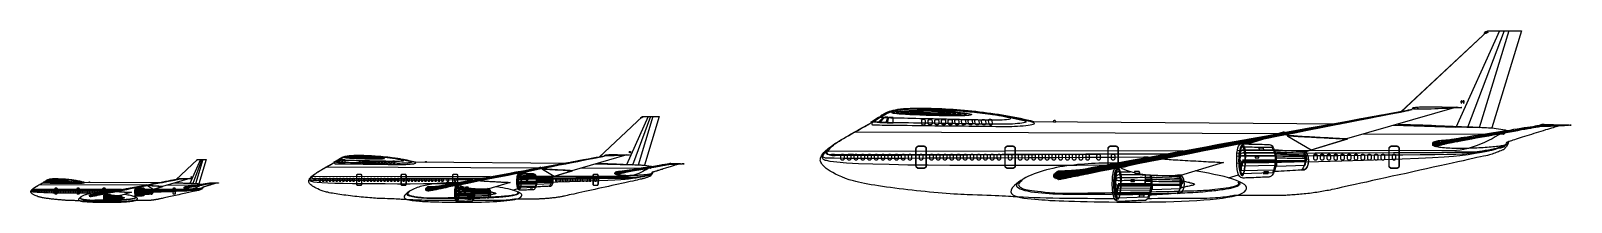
# Model space of a CAD drawing. Extents: x 895 to 2905, y -3 to 221.
import ezdxf

# ---------------------------------------------------------------- set-up
doc = ezdxf.new("R2010")
doc.units = 0
doc.header["$MEASUREMENT"] = 0
doc.layers.get('0').update_dxf_attribs({"linetype": 'CONTINUOUS'})

msp = doc.modelspace()

# ---------------------------------------------------------------- linework, layer by layer
for p, q in [((2755.8, 121.2), (2612.2, 79.8)), ((1672.8, 58.9), (1601, 38.2)), ((1102.4, 27.9), (1066.5, 17.6)), ((2458.2, 28.7), (2471.3, 32.8)), ((1028, 4.8), (1031.2, 5.8)), ((1524, 12.7), (1530.6, 14.7))]:
    msp.add_line(p, q)
at = {"linetype": 'Continuous'}
for points in [[(2811.6, 221.3), (2754.9, 94.9), (2672.6, 97.2)], [(2817.7, 221.3), (2770.2, 94.6), (2672.7, 97.2)], [(2683.2, 115.2), (2796.4, 221.3), (2823.8, 221.3), (2785.4, 94.3), (2672.7, 97.2)], [(2683, 115.2), (2796.4, 221.3)], [(2683.2, 115.2), (2796.4, 221.3), (2817.7, 221.3)], [(2683.2, 115.2), (2796.4, 221.3), (2811.6, 221.3)], [(2796.4, 221.3), (2840.3, 221.3), (2801.9, 94.3), (2819.2, 91.6), (2820.2, 90.3)], [(2795.7, 220.6), (2796.4, 220.5), (2796.8, 220.1), (2796.7, 219.6), (2796.4, 219), (2795.8, 218.5), (2794.9, 218), (2793.8, 217.7), (2792.7, 217.7), (2792.3, 217.9), (2792.2, 218.2), (2792.3, 218.7), (2792.6, 219.2), (2793.1, 219.7), (2793.8, 220.2), (2794.7, 220.5), (2795.7, 220.6)], [(2699.6, 120.7), (2700.1, 120.8), (2700.7, 120.9), (2701.6, 121.1), (2702.6, 121.2), (2703.8, 121.3), (2705.4, 121.5), (2707.4, 121.6), (2709.9, 121.7), (2712.8, 121.7), (2716.3, 121.8), (2720.5, 121.8), (2725.2, 121.8), (2730.8, 121.7), (2737.1, 121.6), (2744.3, 121.5), (2752.5, 121.3), (2752.8, 121.3), (2753.5, 121.3), (2754.5, 121.3), (2755.8, 121.2), (2757.2, 121.2), (2758.7, 121.1), (2760, 121.1), (2761.2, 121), (2762.1, 120.9), (2762.6, 120.9), (2762.7, 120.8), (2762.1, 120.7), (2760.8, 120.6), (2758.8, 120.4), (2755.7, 120.3), (2751.8, 120.2), (2751.3, 120.2), (2749.7, 120.1), (2747.3, 120), (2744.2, 119.8), (2740.6, 119.7), (2736.4, 119.5), (2731.9, 119.3), (2727.4, 119.1), (2722.7, 118.9), (2718.1, 118.8), (2713.7, 118.7), (2709.8, 118.6), (2706.2, 118.6), (2703.3, 118.6), (2701.1, 118.7), (2699.9, 118.9), (2698.7, 119.3), (2698.1, 119.6), (2698, 120), (2698.2, 120.2), (2698.6, 120.4), (2699.1, 120.6), (2699.4, 120.7), (2699.6, 120.7)], [(2702.7, 121.3), (2703.7, 121.3), (2704.5, 121), (2704.9, 120.5), (2705.1, 120), (2705, 119.4), (2704.5, 119), (2703.8, 118.7), (2702.7, 118.6), (2701, 118.8), (2699.9, 119.1), (2699.3, 119.6), (2699.2, 120), (2699.5, 120.4), (2700.2, 120.8), (2701.2, 121.1), (2702.7, 121.3)], [(2761.9, 126.4), (2762, 126.5), (2762.2, 127), (2762.6, 127.6), (2763.1, 128.6), (2763.1, 129), (2762.8, 129.4), (2762.5, 129.7), (2762.4, 129.8), (2762.3, 129.7), (2762, 129.5), (2761.6, 129.2), (2761.5, 128.9), (2761.5, 128.4), (2761.5, 127.9), (2761.6, 127.2), (2761.9, 126.4)], [(2765.1, 126.3), (2765.2, 126.5), (2765.3, 126.9), (2765.6, 127.7), (2765.8, 129), (2765.7, 129.3), (2765.4, 129.6), (2765.1, 129.7), (2764.9, 129.8), (2764.8, 129.7), (2764.5, 129.4), (2764.2, 129), (2764.1, 128.7), (2764.1, 128.2), (2764.3, 127.7), (2764.6, 127.1), (2765.1, 126.3)], [(1703.7, 109), (1680, 45.6), (1631.2, 46.9)], [(1700.7, 109), (1672.3, 45.8), (1631.2, 46.9)], [(1636.5, 55.9), (1693.1, 109), (1706.8, 109), (1687.6, 45.5), (1631.2, 46.9)], [(1636.4, 55.9), (1693.1, 109)], [(1636.5, 55.9), (1693.1, 109), (1703.7, 109)], [(1636.5, 55.9), (1693.1, 109), (1700.7, 109)], [(1692.7, 108.6), (1693.1, 108.6), (1693.3, 108.4), (1693.2, 108.1), (1693.1, 107.8), (1692.8, 107.6), (1692.3, 107.3), (1691.8, 107.2), (1691.2, 107.2), (1691, 107.3), (1691, 107.4), (1691, 107.7), (1691.2, 107.9), (1691.4, 108.2), (1691.8, 108.4), (1692.2, 108.6), (1692.7, 108.6)], [(1693.1, 109), (1715, 109), (1695.8, 45.5), (1704.5, 44.1), (1705, 43.4)], [(2309.4, 1.5), (2302.7, 1.5), (2293.3, 1.5), (2283.7, 1.5), (2274.2, 1.6), (2264.8, 1.7), (2255.5, 1.8), (2246.3, 1.9), (2237.4, 2), (2228.6, 2.2), (2220.2, 2.4), (2212.1, 2.6), (2204.3, 2.8), (2196.9, 3.1), (2190, 3.4), (2183.6, 3.7), (2183.3, 3.7), (2182.5, 3.8), (2181.1, 3.9), (2179.2, 4), (2176.8, 4.1), (2173.9, 4.4), (2170.7, 4.6), (2166.9, 4.8), (2162.8, 5), (2158.2, 5.3), (2153.3, 5.5), (2148.1, 5.7), (2142.5, 5.9), (2136.6, 6.1), (2130.5, 6.3), (2124.1, 6.5), (2120.7, 6.6), (2117, 6.8), (2113.1, 6.9), (2108.8, 7.2), (2104.3, 7.4), (2099.5, 7.7), (2094.7, 8.1), (2089.6, 8.5), (2084.4, 8.9), (2079, 9.3), (2073.5, 9.8), (2067.9, 10.3), (2062.3, 10.9), (2056.6, 11.5), (2050.9, 12), (2045.2, 12.6), (2039.5, 13.3), (2033.8, 13.9), (2028.1, 14.6), (2022.5, 15.3), (2017, 16), (2011.6, 16.8), (2006.4, 17.5), (2001.4, 18.3), (1996.4, 19.1), (1991.7, 19.8), (1987.2, 20.6), (1983, 21.4), (1978.9, 22.2), (1975.2, 23.2), (1971.8, 24), (1968.6, 24.8), (1963.1, 26.4), (1958, 28.2), (1953.3, 30), (1948.9, 31.9), (1945, 33.7), (1941.5, 35.7), (1938.2, 37.6), (1935.5, 39.4), (1933, 41.2), (1930.9, 43.1), (1929.1, 44.8), (1927.7, 46.4), (1926.7, 48), (1925.8, 49.4), (1925.3, 50.6), (1925.2, 51.7), (1925.3, 53.1), (1925.6, 54.7), (1926.1, 56.1), (1926.8, 57.5), (1927.7, 58.9), (1928.7, 60.4), (1929.8, 61.8), (1931.1, 63.3), (1932.6, 64.7), (1934.3, 66.1), (1936, 67.6), (1937.9, 69.1), (1940, 70.5), (1942.1, 72), (1944.3, 73.6), (1946.7, 75.1), (1949.3, 76.7), (1952.2, 78.5), (1955.4, 80.5), (1958.8, 82.4), (1962.3, 84.4), (1965.9, 86.5), (1969.4, 88.5), (1973, 90.5), (1976.4, 92.4), (1979.4, 94.1), (1982.2, 95.7), (1984.8, 97), (1986.8, 98.3), (1988.3, 99.1), (1989.4, 99.6), (1989.7, 99.8), (1990.2, 100.1), (1991.6, 101.1), (1993.7, 102.5), (1996.2, 104.3), (1998.9, 106.1), (2001.6, 107.9), (2003.9, 109.6), (2005.7, 111.1), (2006.8, 111.9), (2008.2, 112.8), (2009.7, 113.6), (2011.3, 114.4), (2013.2, 115.2), (2015.4, 115.9), (2017.8, 116.7), (2020.5, 117.4), (2023.4, 118), (2026.6, 118.5), (2030.1, 119), (2033.9, 119.4), (2038, 119.8), (2042.4, 120), (2047.2, 120.1), (2052.4, 120.2), (2056.6, 120.2), (2061, 120.1), (2065.5, 120.1), (2070.1, 119.9), (2074.6, 119.8), (2079.3, 119.6), (2084, 119.4), (2088.8, 119.2), (2093.6, 118.9), (2098.5, 118.6), (2103.4, 118.2), (2108.3, 117.9), (2113.3, 117.4), (2118.2, 117), (2123.2, 116.5), (2128.2, 115.9), (2133.2, 115.3), (2138.2, 114.8), (2143.1, 114.1), (2148, 113.5), (2153, 112.8), (2157.9, 112.1), (2162.8, 111.3), (2167.5, 110.5), (2172.3, 109.5), (2177, 108.7), (2181.7, 107.7), (2186.2, 106.8), (2190.7, 105.8), (2195.1, 104.8), (2199.5, 103.7), (2203.7, 102.5), (2604.8, 99.7)], [(1935.4, 63.3), (1937, 65.8), (1938.7, 68.1), (1940.6, 70.1), (1942.5, 71.8), (1944.4, 73.4), (1946.5, 74.7), (1948.3, 75.9), (1950.1, 77), (1952.6, 78.5), (1955.4, 80.3), (1958.4, 82), (1961.5, 83.8), (1964.8, 85.8), (1968.1, 87.7), (1971.4, 89.5), (1974.5, 91.4), (1977.6, 93.1), (1980.4, 94.6), (1983, 96.1), (1985.2, 97.4), (1987.1, 98.4), (1988.4, 99.2), (1989.4, 99.6), (1989.7, 99.8), (1990.2, 100.1), (1991.6, 101.1), (1993.7, 102.5), (1996.2, 104.3), (1998.9, 106.1), (2001.6, 107.9), (2003.9, 109.6), (2005.7, 111.1), (2006.8, 111.9), (2008.2, 112.8), (2009.7, 113.6), (2011.3, 114.4), (2013.2, 115.2), (2015.4, 115.9), (2017.8, 116.7), (2020.5, 117.4), (2023.4, 118), (2026.6, 118.5), (2030.1, 119), (2033.9, 119.4), (2038, 119.8), (2042.4, 120), (2047.2, 120.1), (2052.4, 120.2), (2056.6, 120.2), (2061, 120.1), (2065.5, 120.1), (2070.1, 119.9), (2074.6, 119.8), (2079.3, 119.6), (2084, 119.4), (2088.8, 119.2), (2093.6, 118.9), (2098.5, 118.6), (2103.4, 118.2), (2108.3, 117.9), (2113.3, 117.4), (2118.2, 117), (2123.2, 116.5), (2128.2, 115.9), (2133.2, 115.3), (2138.2, 114.8), (2143.1, 114.1), (2148, 113.5), (2153, 112.8), (2157.9, 112.1), (2162.8, 111.3), (2167.5, 110.5), (2172.3, 109.5), (2177, 108.7), (2181.7, 107.7), (2186.2, 106.8), (2190.7, 105.8), (2195.1, 104.8), (2199.5, 103.7), (2203.7, 102.5), (2604.8, 99.7)], [(1969.7, 88.5), (1970.1, 88.6), (1970.5, 88.8), (1970.9, 89.1), (1971.4, 89.4), (1971.9, 89.7), (1972.5, 90.1), (1973.2, 90.5), (1974.1, 91), (1977.6, 93), (1980.6, 94.6), (1983.3, 96.1), (1985.5, 97.5), (1987.2, 98.5), (1988.5, 99.2), (1989.4, 99.6), (1989.7, 99.8), (1990.2, 100.1), (1991.6, 101.1), (1993.7, 102.5), (1996.2, 104.3), (1998.9, 106.1), (2001.6, 107.9), (2003.9, 109.6), (2005.7, 111.1), (2006.8, 111.9), (2008.2, 112.8), (2009.7, 113.6), (2011.3, 114.4), (2013.2, 115.2), (2015.4, 115.9), (2017.8, 116.7), (2020.5, 117.4), (2023.4, 118), (2026.6, 118.5), (2030.1, 119), (2033.9, 119.4), (2038, 119.8), (2042.4, 120), (2047.2, 120.1), (2052.4, 120.2), (2056.6, 120.2), (2061, 120.1), (2065.5, 120.1), (2070.1, 119.9), (2074.6, 119.8), (2079.3, 119.6), (2084, 119.4), (2088.8, 119.2), (2093.6, 118.9), (2098.5, 118.6), (2103.4, 118.2), (2108.3, 117.9), (2113.3, 117.4), (2118.2, 117), (2123.2, 116.5), (2128.2, 115.9), (2133.2, 115.3), (2138.2, 114.8), (2143.1, 114.1), (2148, 113.5), (2153, 112.8), (2157.9, 112.1), (2162.8, 111.3), (2167.5, 110.5), (2172.3, 109.5), (2177, 108.7), (2181.7, 107.7), (2186.2, 106.8), (2190.7, 105.8), (2195.1, 104.8), (2199.5, 103.7), (2203.7, 102.5), (2604.8, 99.7)], [(2001.2, 108.3), (2007.8, 108.3), (2001.1, 101.7), (1991, 101.7), (2001.2, 108.3)], [(2200.6, 102), (2196.4, 103), (2192.4, 104), (2188.4, 104.9), (2184.5, 105.8), (2180.6, 106.6), (2176.8, 107.4), (2173, 108.2), (2169.3, 108.9), (2165.5, 109.6), (2161.7, 110.4), (2158.1, 111), (2154.3, 111.6), (2150.6, 112.2), (2146.9, 112.7), (2143.1, 113.3), (2139.3, 113.8), (2135.5, 114.2), (2131.7, 114.7), (2127.7, 115.1), (2123.7, 115.5), (2119.7, 115.9), (2115.6, 116.3), (2111.4, 116.7), (2107.1, 117), (2102.7, 117.3), (2098.2, 117.6), (2093.6, 117.9), (2089, 118.2), (2084.1, 118.4), (2079.2, 118.6), (2074.1, 118.9), (2068.8, 119.1), (2065.8, 119.2), (2062.5, 119.3), (2058.9, 119.4), (2055.1, 119.4), (2051.2, 119.4), (2047.1, 119.4), (2042.9, 119.2), (2038.8, 119), (2034.6, 118.7), (2030.4, 118.3), (2026.5, 117.7), (2022.7, 117.1), (2019, 116.3), (2015.7, 115.2), (2012.6, 114), (2010, 112.7), (2007.6, 111.3), (2005.2, 109.8), (2003, 108.4), (2000.9, 107.1), (1999, 105.9), (1997.3, 104.7), (1995.8, 103.4), (1994.5, 102.4), (1993.5, 101.4), (1992.8, 100.6), (1992.4, 99.8), (1992.3, 99.2), (1992.7, 98.7), (1993.4, 98.3), (1994.5, 98.1), (1996.1, 98), (1997.4, 98), (1999.5, 98), (2002.4, 98), (2005.8, 97.9), (2010, 97.9), (2014.8, 97.8), (2020, 97.8), (2025.8, 97.7), (2031.8, 97.7), (2038.4, 97.6), (2045.3, 97.5), (2052.3, 97.4), (2059.6, 97.4), (2067.1, 97.2), (2074.6, 97.1), (2082.3, 97), (2089.9, 96.9), (2097.4, 96.8), (2104.8, 96.7), (2112.1, 96.7), (2119.3, 96.6), (2126.1, 96.5), (2132.6, 96.4), (2138.7, 96.4), (2144.4, 96.3), (2149.6, 96.3), (2154.3, 96.2), (2158.4, 96.2), (2161.9, 96.1), (2164.7, 96.1), (2166.7, 96.1), (2168, 96.1), (2171.4, 96.1), (2175.1, 96.2), (2178.8, 96.3), (2182.6, 96.5), (2186.3, 96.7), (2189.9, 97), (2193.4, 97.4), (2196.4, 97.8), (2199.1, 98.1), (2201.4, 98.6), (2203.1, 99.1), (2204.2, 99.6), (2204.6, 100.1), (2204.1, 100.7), (2202.9, 101.3), (2200.6, 102)], [(2159.9, 99), (2158.8, 99), (2157, 99), (2154.4, 99.1), (2151.3, 99.1), (2147.4, 99.1), (2143.1, 99.2), (2138.4, 99.3), (2133.1, 99.3), (2127.5, 99.4), (2121.5, 99.5), (2115.2, 99.6), (2108.6, 99.7), (2101.9, 99.8), (2095, 99.9), (2088.1, 100), (2081, 100.1), (2073.9, 100.2), (2067, 100.3), (2060.1, 100.4), (2053.3, 100.5), (2046.8, 100.6), (2040.5, 100.7), (2034.5, 100.8), (2028.8, 100.9), (2023.5, 100.9), (2018.7, 101), (2014.4, 101.1), (2010.6, 101.1), (2007.4, 101.1), (2004.8, 101.2), (2002.9, 101.2), (2001.8, 101.2), (2000, 101.3), (1998.7, 101.5), (1997.8, 101.8), (1997.3, 102.2), (1997.2, 102.7), (1997.3, 103.3), (1997.8, 104.1), (1998.6, 104.9), (1999.6, 105.7), (2000.8, 106.6), (2002.3, 107.6), (2003.8, 108.6), (2005.5, 109.6), (2007.5, 110.8), (2009.3, 111.9), (2011.3, 113), (2013.9, 114.2), (2016.6, 115.2), (2019.8, 116.2), (2023.1, 116.9), (2026.7, 117.6), (2030.3, 118.1), (2034.2, 118.5), (2038.2, 118.8), (2042.1, 119), (2046.1, 119.1), (2050, 119.2), (2054, 119.2), (2057.9, 119.1), (2061.6, 119.1), (2065.2, 118.9), (2068.5, 118.8), (2073, 118.6), (2077.3, 118.4), (2081.6, 118.2), (2085.7, 118), (2089.7, 117.8), (2093.6, 117.5), (2097.5, 117.3), (2101.4, 117), (2105.1, 116.8), (2108.8, 116.5), (2112.4, 116.2), (2116, 115.8), (2119.6, 115.5), (2123.1, 115.2), (2126.7, 114.8), (2130.1, 114.4), (2133.6, 114), (2137, 113.6), (2140.6, 113.1), (2144.1, 112.7), (2147.5, 112.2), (2151.1, 111.6), (2154.6, 111.1), (2158.2, 110.5), (2161.8, 109.8), (2165.5, 109.1), (2169.3, 108.4), (2173, 107.7), (2176.9, 106.9), (2180.9, 106.1), (2184.9, 105.3), (2189, 104.4), (2191.3, 103.8), (2192.9, 103.1), (2193.7, 102.6), (2193.8, 102.1), (2193.3, 101.6), (2192.1, 101.2), (2190.4, 100.8), (2188.3, 100.4), (2185.7, 100.1), (2182.7, 99.8), (2179.4, 99.5), (2175.9, 99.3), (2172, 99.2), (2168.1, 99.1), (2164.1, 99), (2159.9, 99)], [(2009.5, 108.1), (2002.8, 101.4), (2011.1, 100.8), (2013.2, 108.1), (2009.5, 108.1)], [(2165.8, 108.9), (2161.7, 109.6), (2157.8, 110.3), (2153.9, 110.9), (2150.2, 111.5), (2146.5, 112), (2142.9, 112.5), (2139.5, 112.9), (2136.1, 113.3), (2132.9, 113.7), (2129.6, 114.1), (2126.5, 114.4), (2123.4, 114.7), (2120.5, 115), (2117.5, 115.3), (2114.6, 115.5), (2111.7, 115.7), (2108.9, 115.9), (2106.1, 116.2), (2103.4, 116.4), (2100.7, 116.5), (2097.9, 116.7), (2095.3, 116.8), (2092.5, 116.9), (2089.9, 117.1), (2087.1, 117.2), (2084.5, 117.3), (2081.8, 117.4), (2079.1, 117.6), (2076.4, 117.7), (2073.5, 117.8), (2070.8, 118), (2067.9, 118.1), (2063.9, 118.3), (2059.8, 118.5), (2055.8, 118.6), (2051.9, 118.6), (2048, 118.6), (2044.1, 118.5), (2040.5, 118.4), (2036.9, 118.2), (2033.5, 117.9), (2030.1, 117.5), (2027, 117.1), (2023.9, 116.6), (2021.2, 115.9), (2018.5, 115.2), (2016.1, 114.4), (2014, 113.5), (2011.8, 112.5), (2009.8, 111.5), (2008, 110.5), (2006.7, 109.5), (2006.4, 108.7), (2007.1, 108.1), (2009.3, 107.7), (2013, 107.6), (2013.9, 107.6), (2015.3, 107.6), (2017.3, 107.5), (2020, 107.5), (2023, 107.4), (2026.6, 107.3), (2030.5, 107.3), (2034.9, 107.2), (2039.6, 107.1), (2044.6, 106.9), (2049.8, 106.8), (2055.3, 106.7), (2060.9, 106.6), (2066.7, 106.5), (2072.5, 106.3), (2078.4, 106.2), (2084.3, 106.1), (2090.1, 105.9), (2095.9, 105.8), (2101.5, 105.7), (2106.9, 105.5), (2112.1, 105.4), (2117.1, 105.3), (2121.8, 105.2), (2126.2, 105.1), (2130.1, 105), (2133.7, 104.9), (2136.7, 104.9), (2139.3, 104.8), (2141.3, 104.7), (2142.7, 104.7), (2143.6, 104.7), (2149.1, 104.7), (2154.1, 104.7), (2158.5, 104.8), (2162.4, 104.9), (2165.6, 105.1), (2168.2, 105.3), (2170.4, 105.5), (2171.9, 105.8), (2173, 106.1), (2173.4, 106.4), (2173.4, 106.8), (2172.9, 107.2), (2171.9, 107.6), (2170.4, 108), (2168.4, 108.5), (2165.8, 108.9)], [(2014.3, 107.9), (2012.5, 100.8), (2020.5, 100.8), (2020.5, 107.9), (2014.3, 107.9)], [(2067.9, 117.3), (2071.6, 117.2), (2075.2, 117.1), (2079.1, 116.9), (2082.9, 116.7), (2086.7, 116.4), (2090.6, 116.2), (2094.4, 115.8), (2098, 115.5), (2101.5, 115.1), (2104.8, 114.8), (2108.1, 114.5), (2111, 114.1), (2113.7, 113.7), (2116.1, 113.4), (2118.2, 113), (2120, 112.6), (2121.3, 112.3), (2122.2, 112), (2122.6, 111.6), (2122.6, 111.3), (2122, 111.1), (2120.9, 110.8), (2119.3, 110.6), (2116.9, 110.4), (2114, 110.2), (2110.3, 110.1), (2105.8, 110), (2100.8, 110), (2094.9, 110), (2088.1, 110.1), (2080.4, 110.2), (2072, 110.4), (2063.2, 110.6), (2055.2, 110.9), (2048.2, 111.2), (2042, 111.4), (2036.6, 111.7), (2032.1, 112), (2028.2, 112.3), (2025, 112.6), (2022.6, 112.9), (2020.8, 113.2), (2019.4, 113.5), (2018.7, 113.8), (2018.6, 114.1), (2018.9, 114.4), (2019.8, 114.7), (2020.9, 115), (2022.5, 115.3), (2024.4, 115.5), (2026.7, 115.8), (2029.2, 116), (2032, 116.3), (2034.9, 116.5), (2038, 116.7), (2041.3, 116.9), (2044.7, 117), (2048.1, 117.1), (2051.6, 117.2), (2054.9, 117.3), (2058.4, 117.4), (2061.6, 117.4), (2064.9, 117.3), (2067.9, 117.3)], [(2067.9, 117.3), (2071.6, 117.2), (2075.2, 117.1), (2079.1, 116.9), (2082.9, 116.7), (2086.7, 116.4), (2090.6, 116.2), (2094.4, 115.8), (2098, 115.5), (2101.5, 115.1), (2104.8, 114.8), (2108.1, 114.5), (2111, 114.1), (2113.7, 113.7), (2116.1, 113.4), (2118.2, 113), (2120, 112.6), (2121.3, 112.3), (2122.2, 112), (2122.6, 111.6), (2122.6, 111.3), (2122, 111.1), (2120.9, 110.8), (2119.3, 110.6), (2116.9, 110.4), (2114, 110.2), (2110.3, 110.1), (2105.8, 110), (2100.8, 110), (2094.9, 110), (2088.1, 110.1), (2080.4, 110.2), (2072, 110.4), (2063.2, 110.6), (2055.2, 110.9), (2048.2, 111.2), (2042, 111.4), (2036.6, 111.7), (2032.1, 112), (2028.2, 112.3), (2025, 112.6), (2022.6, 112.9), (2020.8, 113.2), (2019.4, 113.5), (2018.7, 113.8), (2018.6, 114.1), (2018.9, 114.4), (2019.8, 114.7), (2020.9, 115), (2022.5, 115.3), (2024.4, 115.5), (2026.7, 115.8), (2029.2, 116), (2032, 116.3), (2034.9, 116.5), (2038, 116.7), (2041.3, 116.9), (2044.7, 117), (2048.1, 117.1), (2051.6, 117.2), (2054.9, 117.3), (2058.4, 117.4), (2061.6, 117.4), (2064.9, 117.3), (2067.9, 117.3)], [(2071.4, 111.1), (2063.7, 111.3), (2056.8, 111.5), (2050.6, 111.8), (2045.2, 112), (2040.5, 112.3), (2036.4, 112.5), (2033.1, 112.8), (2030.3, 113), (2028.2, 113.3), (2026.6, 113.6), (2025.4, 113.8), (2024.8, 114.1), (2024.6, 114.4), (2024.9, 114.6), (2025.6, 114.9), (2026.7, 115.1), (2028.1, 115.3), (2029.7, 115.6), (2031.7, 115.8), (2033.9, 116), (2036.3, 116.3), (2039, 116.4), (2041.7, 116.6), (2044.6, 116.7), (2047.5, 116.9), (2050.4, 117), (2053.5, 117), (2056.4, 117.1), (2059.5, 117.1), (2062.3, 117.2), (2065.2, 117.1), (2067.8, 117.1), (2071, 117), (2074.2, 116.9), (2077.6, 116.7), (2080.9, 116.6), (2084.3, 116.3), (2087.6, 116), (2090.9, 115.8), (2094.2, 115.5), (2097.2, 115.2), (2100.2, 114.9), (2103, 114.6), (2105.5, 114.3), (2107.9, 114), (2110, 113.6), (2111.8, 113.3), (2113.4, 113), (2114.5, 112.7), (2115.3, 112.4), (2115.7, 112.1), (2115.7, 111.9), (2115.2, 111.6), (2114.3, 111.4), (2112.8, 111.2), (2110.7, 111), (2108.1, 110.9), (2104.9, 110.8), (2101.1, 110.7), (2096.6, 110.7), (2091.4, 110.7), (2085.4, 110.8), (2078.8, 110.9), (2071.4, 111.1)], [(2070.8, 111.7), (2064.2, 111.9), (2058.2, 112.1), (2052.9, 112.3), (2048.3, 112.5), (2044.2, 112.7), (2040.8, 112.9), (2037.9, 113.1), (2035.5, 113.4), (2033.7, 113.6), (2032.3, 113.8), (2031.3, 114.1), (2030.8, 114.3), (2030.7, 114.5), (2030.9, 114.7), (2031.5, 114.9), (2032.5, 115.2), (2033.6, 115.4), (2035.1, 115.5), (2036.7, 115.7), (2038.7, 115.9), (2040.7, 116.2), (2042.9, 116.3), (2045.3, 116.5), (2047.7, 116.6), (2050.2, 116.7), (2052.8, 116.8), (2055.4, 116.8), (2058, 116.9), (2060.5, 116.9), (2063.1, 116.9), (2065.5, 116.9), (2067.7, 116.9), (2070.5, 116.8), (2073.2, 116.7), (2076.1, 116.6), (2079, 116.4), (2081.9, 116.3), (2084.7, 116), (2087.5, 115.7), (2090.3, 115.5), (2092.9, 115.2), (2095.5, 115), (2097.8, 114.7), (2100, 114.4), (2102.1, 114.2), (2103.9, 113.9), (2105.4, 113.6), (2106.8, 113.4), (2107.8, 113.1), (2108.5, 112.8), (2108.8, 112.6), (2108.8, 112.4), (2108.4, 112.2), (2107.5, 112), (2106.2, 111.8), (2104.5, 111.7), (2102.3, 111.5), (2099.5, 111.5), (2096.2, 111.4), (2092.3, 111.4), (2088, 111.4), (2082.9, 111.5), (2077.2, 111.6), (2070.8, 111.7)], [(2070.2, 112.4), (2059.7, 112.7), (2051.5, 113), (2045.2, 113.4), (2040.8, 113.8), (2038, 114.1), (2036.8, 114.5), (2036.9, 114.9), (2038.3, 115.3), (2040.4, 115.6), (2043.4, 115.9), (2047, 116.3), (2051, 116.5), (2055.2, 116.7), (2059.5, 116.8), (2063.8, 116.8), (2067.6, 116.8), (2072.2, 116.6), (2077, 116.4), (2081.9, 116), (2086.4, 115.6), (2090.8, 115.1), (2094.7, 114.7), (2097.8, 114.2), (2100.2, 113.8), (2101.6, 113.3), (2101.9, 112.9), (2100.8, 112.6), (2098.3, 112.4), (2094.2, 112.2), (2088.2, 112.1), (2080.2, 112.2), (2070.2, 112.4)], [(2069.6, 113), (2061.1, 113.3), (2054.5, 113.5), (2049.5, 113.8), (2046.1, 114.1), (2043.8, 114.4), (2042.9, 114.8), (2042.9, 115.1), (2043.9, 115.4), (2045.7, 115.6), (2048.1, 115.9), (2051, 116.2), (2054.2, 116.4), (2057.6, 116.5), (2061, 116.6), (2064.4, 116.6), (2067.5, 116.6), (2071.2, 116.5), (2075, 116.3), (2078.9, 115.9), (2082.6, 115.6), (2086, 115.3), (2089.2, 114.9), (2091.7, 114.5), (2093.6, 114.2), (2094.8, 113.8), (2095, 113.5), (2094.2, 113.2), (2092.1, 113), (2088.8, 112.8), (2084, 112.8), (2077.6, 112.8), (2069.6, 113)], [(2067.4, 116.4), (2070.2, 116.3), (2073.1, 116.2), (2076, 115.9), (2078.8, 115.6), (2081.3, 115.4), (2083.7, 115.1), (2085.6, 114.8), (2087, 114.5), (2087.9, 114.2), (2088.1, 114), (2087.4, 113.8), (2085.9, 113.6), (2083.4, 113.5), (2079.8, 113.5), (2075, 113.6), (2068.9, 113.7), (2062.6, 113.9), (2057.7, 114.1), (2053.9, 114.3), (2051.3, 114.5), (2049.6, 114.8), (2048.9, 115), (2049, 115.2), (2049.7, 115.5), (2051.1, 115.7), (2052.9, 115.8), (2055, 116), (2057.4, 116.2), (2059.9, 116.3), (2062.5, 116.4), (2065.1, 116.4), (2067.4, 116.4)], [(2061, 98.4), (2061.6, 98.5), (2062, 98.9), (2062.3, 99.4), (2062.4, 100), (2062.4, 103.4), (2062.3, 104.1), (2062, 104.6), (2061.6, 104.9), (2061, 105), (2058.7, 105), (2058.2, 104.9), (2057.7, 104.6), (2057.4, 104.1), (2057.3, 103.4), (2057.3, 100), (2057.4, 99.4), (2057.7, 98.9), (2058.2, 98.5), (2058.7, 98.4), (2061, 98.4)], [(2071.2, 100), (2071.1, 99.4), (2070.8, 98.9), (2070.4, 98.5), (2069.8, 98.4), (2067.5, 98.4), (2066.9, 98.5), (2066.5, 98.9), (2066.2, 99.4), (2066.1, 100), (2066, 103.4), (2066.1, 104.1), (2066.4, 104.6), (2066.8, 104.9), (2067.4, 105), (2069.7, 105), (2070.3, 104.9), (2070.7, 104.6), (2071, 104.1), (2071.2, 103.4), (2071.2, 100)], [(2079.9, 100), (2079.8, 99.4), (2079.5, 98.9), (2079.1, 98.5), (2078.6, 98.4), (2076.3, 98.4), (2075.7, 98.5), (2075.2, 98.9), (2074.9, 99.4), (2074.8, 100), (2074.7, 103.4), (2074.8, 104.1), (2075.1, 104.6), (2075.6, 104.9), (2076.2, 105), (2078.4, 105), (2079, 104.9), (2079.4, 104.6), (2079.7, 104.1), (2079.8, 103.4), (2079.9, 100)], [(2088.7, 100), (2088.7, 99.4), (2088.4, 98.9), (2088, 98.5), (2087.3, 98.4), (2085.1, 98.4), (2084.5, 98.5), (2084.1, 98.9), (2083.7, 99.4), (2083.6, 100), (2083.5, 103.4), (2083.5, 104.1), (2083.8, 104.6), (2084.2, 104.9), (2084.8, 105), (2087.1, 105), (2087.6, 104.9), (2088.2, 104.6), (2088.5, 104.1), (2088.6, 103.4), (2088.7, 100)], [(2097.5, 100), (2097.4, 99.4), (2097.1, 98.9), (2096.7, 98.5), (2096.2, 98.4), (2093.8, 98.4), (2093.2, 98.5), (2092.8, 98.9), (2092.5, 99.4), (2092.3, 100), (2092.2, 103.4), (2092.2, 104.1), (2092.5, 104.6), (2092.9, 104.9), (2093.5, 105), (2095.8, 105), (2096.4, 104.9), (2096.9, 104.6), (2097.2, 104.1), (2097.3, 103.4), (2097.5, 100)], [(2106.2, 100), (2106.1, 99.4), (2105.9, 98.9), (2105.4, 98.5), (2104.9, 98.4), (2102.6, 98.4), (2102.1, 98.5), (2101.6, 98.9), (2101.3, 99.4), (2101.2, 100), (2100.9, 103.4), (2101, 104.1), (2101.3, 104.6), (2101.7, 104.9), (2102.2, 105), (2104.5, 105), (2105.1, 104.9), (2105.5, 104.6), (2105.8, 104.1), (2106, 103.4), (2106.2, 100)], [(2115, 100), (2115, 99.4), (2114.7, 98.9), (2114.3, 98.5), (2113.7, 98.4), (2111.4, 98.4), (2110.8, 98.5), (2110.4, 98.9), (2110, 99.4), (2109.9, 100), (2109.6, 103.4), (2109.7, 104.1), (2110, 104.6), (2110.4, 104.9), (2110.9, 105), (2113.3, 105), (2113.8, 104.9), (2114.3, 104.6), (2114.6, 104.1), (2114.8, 103.4), (2115, 100)], [(2123.7, 100), (2123.7, 99.4), (2123.4, 98.9), (2123, 98.5), (2122.5, 98.4), (2120.2, 98.4), (2119.7, 98.5), (2119.2, 98.9), (2118.9, 99.4), (2118.6, 100), (2118.3, 103.4), (2118.3, 104.1), (2118.6, 104.6), (2119.1, 104.9), (2119.7, 105), (2121.9, 105), (2122.5, 104.9), (2123, 104.6), (2123.3, 104.1), (2123.4, 103.4), (2123.7, 100)], [(2132.6, 100), (2132.5, 99.4), (2132.3, 98.9), (2131.8, 98.5), (2131.3, 98.4), (2129, 98.4), (2128.4, 98.5), (2127.9, 98.9), (2127.6, 99.4), (2127.4, 100), (2127.1, 103.4), (2127.1, 104.1), (2127.4, 104.6), (2127.8, 104.9), (2128.3, 105), (2130.6, 105), (2131.2, 104.9), (2131.7, 104.6), (2132, 104.1), (2132.2, 103.4), (2132.6, 100)], [(2141.3, 100), (2141.3, 99.4), (2141, 98.9), (2140.6, 98.5), (2140.1, 98.4), (2137.8, 98.4), (2137.1, 98.5), (2136.6, 98.9), (2136.3, 99.4), (2136.1, 100), (2135.8, 103.4), (2135.8, 104.1), (2136.1, 104.6), (2136.5, 104.9), (2137, 105), (2139.3, 105), (2139.9, 104.9), (2140.4, 104.6), (2140.7, 104.1), (2140.9, 103.4), (2141.3, 100)], [(2148.8, 98.4), (2149.3, 98.5), (2149.8, 98.9), (2150.1, 99.4), (2150.1, 100), (2149.6, 103.4), (2149.4, 104.1), (2149.1, 104.6), (2148.6, 104.9), (2148, 105), (2145.7, 105), (2145.2, 104.9), (2144.8, 104.6), (2144.5, 104.1), (2144.5, 103.4), (2145, 100), (2145.2, 99.4), (2145.5, 98.9), (2146, 98.5), (2146.6, 98.4), (2148.8, 98.4)], [(2693.9, 117.5), (2692.7, 117.3), (2689.3, 116.6), (2683.6, 115.5), (2675.8, 114), (2666.4, 112.3), (2655.2, 110.2), (2642.4, 107.7), (2628.3, 105.1), (2612.9, 102.1), (2596.5, 99.1), (2579.1, 95.7), (2560.9, 92.4), (2542.1, 88.8), (2522.8, 85.2), (2503.1, 81.4), (2483.4, 77.6), (2463.6, 74), (2444, 70.2), (2424.6, 66.6), (2405.7, 63), (2387.4, 59.4), (2369.8, 56.2), (2353.1, 53), (2337.5, 50), (2323.1, 47.2), (2310, 44.8), (2298.5, 42.6), (2288.6, 40.7), (2280.6, 39.2), (2274.5, 38), (2270.5, 37.2), (2268.8, 36.9), (2267.4, 36.6), (2265.5, 36.3), (2263.1, 35.9), (2260.2, 35.5), (2257.2, 35), (2253.8, 34.6), (2250.4, 34.1), (2246.9, 33.7), (2243.5, 33.3), (2240.2, 32.9), (2237.3, 32.6), (2234.5, 32.3), (2232.3, 32.1), (2230.7, 31.9), (2229.5, 31.7), (2229.1, 31.7)], [(2229.3, 31), (2229.7, 31), (2230.9, 31.2), (2232.5, 31.4), (2234.8, 31.6), (2237.5, 32), (2240.5, 32.3), (2243.8, 32.7), (2247.2, 33.2), (2250.7, 33.6), (2254.1, 34.1), (2257.5, 34.5), (2260.6, 35), (2263.5, 35.5), (2265.9, 35.9), (2267.9, 36.2), (2269.3, 36.5), (2271, 36.9), (2275, 37.6), (2281.1, 38.8), (2289.1, 40.3), (2299, 42.3), (2310.4, 44.5), (2323.6, 46.9), (2337.9, 49.7), (2353.5, 52.7), (2370.1, 55.9), (2387.7, 59.2), (2406, 62.7), (2424.9, 66.4), (2444.2, 70), (2463.8, 73.8), (2483.5, 77.5), (2503.3, 81.3), (2522.9, 85), (2542.1, 88.6), (2560.9, 92.3), (2579, 95.6), (2596.4, 99), (2612.8, 102.1), (2628.2, 105), (2642.3, 107.7), (2655, 110.2), (2666.2, 112.3), (2675.7, 114), (2683.4, 115.5), (2689, 116.6), (2692.5, 117.3), (2693.7, 117.5)], [(2693.9, 117.5), (2692.7, 117.3), (2689.3, 116.6), (2683.6, 115.5), (2675.8, 114.1), (2666.4, 112.3), (2655.1, 110.3), (2642.4, 107.8), (2628.3, 105.2), (2612.8, 102.3), (2596.4, 99.3), (2579, 96), (2560.8, 92.6), (2542, 89), (2522.7, 85.5), (2503, 81.8), (2483.3, 78), (2463.5, 74.4), (2443.9, 70.7), (2424.5, 67.1), (2405.6, 63.5), (2387.3, 60), (2369.7, 56.8), (2352.9, 53.6), (2337.4, 50.7), (2322.9, 48), (2309.8, 45.5), (2298.3, 43.4), (2288.4, 41.4), (2280.4, 39.9), (2274.3, 38.8), (2270.3, 38), (2268.6, 37.7), (2267.2, 37.4), (2265.3, 37.1), (2263, 36.8), (2260.1, 36.4), (2257.1, 36.1), (2253.8, 35.7), (2250.4, 35.2), (2247, 34.9), (2243.7, 34.5), (2240.4, 34.2), (2237.5, 33.9), (2234.8, 33.7), (2232.7, 33.5), (2231, 33.3), (2229.9, 33.2), (2229.5, 33.2)], [(2229.5, 102.1), (2229.5, 102.4), (2229.6, 103.1), (2230, 103.8), (2231, 104.2), (2231.5, 104.1), (2232, 103.9), (2232.4, 103.2), (2232.5, 102.2), (2232.5, 102.1), (2232.3, 101.9), (2231.9, 101.7), (2231.2, 101.6), (2230.2, 101.7), (2229.7, 101.9), (2229.5, 102), (2229.5, 102.1)], [(2229.6, 30.2), (2230, 30.2), (2231.2, 30.4), (2232.8, 30.6), (2235.1, 30.9), (2237.8, 31.3), (2240.8, 31.7), (2244.1, 32.1), (2247.5, 32.6), (2251, 33.1), (2254.4, 33.6), (2257.8, 34.1), (2260.9, 34.5), (2263.8, 35), (2266.3, 35.5), (2268.3, 35.9), (2269.7, 36.2), (2271.4, 36.5), (2275.4, 37.3), (2281.5, 38.5), (2289.5, 40), (2299.4, 42), (2310.9, 44.2), (2323.9, 46.6), (2338.3, 49.4), (2353.8, 52.4), (2370.4, 55.6), (2388, 58.9), (2406.2, 62.5), (2425.1, 66), (2444.4, 69.7), (2464, 73.5), (2483.7, 77.2), (2503.5, 81), (2523, 84.7), (2542.2, 88.4), (2561, 92.1), (2579.1, 95.5), (2596.4, 98.8), (2612.8, 101.9), (2628.2, 104.9), (2642.3, 107.5), (2655, 110), (2666.2, 112.1), (2675.6, 113.9), (2683.3, 115.4), (2688.9, 116.5), (2692.4, 117.2), (2693.6, 117.4)], [(2230.1, 29.6), (2230.6, 29.7), (2231.7, 29.8), (2233.3, 30), (2235.5, 30.3), (2238.2, 30.7), (2241.2, 31.1), (2244.5, 31.6), (2247.9, 32.1), (2251.4, 32.6), (2254.8, 33.1), (2258.2, 33.6), (2261.4, 34.1), (2264.2, 34.6), (2266.6, 35), (2268.7, 35.5), (2270.1, 35.8), (2271.8, 36.1), (2275.8, 36.9), (2281.8, 38.1), (2289.8, 39.6), (2299.7, 41.6), (2311.2, 43.8), (2324.2, 46.3), (2338.6, 49.1), (2354.1, 52), (2370.7, 55.3), (2388.2, 58.6), (2406.5, 62.2), (2425.3, 65.7), (2444.5, 69.5), (2464.1, 73.3), (2483.8, 77), (2503.5, 80.9), (2523, 84.6), (2542.2, 88.3), (2560.9, 91.9), (2579, 95.4), (2596.4, 98.7), (2612.7, 101.8), (2628.1, 104.8), (2642.1, 107.5), (2654.8, 110), (2666, 112.1), (2675.4, 113.9), (2683.1, 115.3), (2688.7, 116.5), (2692.2, 117.2), (2693.4, 117.4)], [(2230.5, 34.1), (2230.9, 34.1), (2231.9, 34.2), (2233.5, 34.3), (2235.6, 34.5), (2238.2, 34.7), (2241.1, 35), (2244.2, 35.4), (2247.5, 35.7), (2250.9, 36), (2254.1, 36.3), (2257.4, 36.6), (2260.3, 36.9), (2263.1, 37.3), (2265.4, 37.6), (2267.3, 37.8), (2268.7, 38.1), (2270.4, 38.4), (2274.4, 39.2), (2280.5, 40.4), (2288.6, 42), (2298.5, 43.8), (2310, 45.9), (2323, 48.5), (2337.5, 51.1), (2353.1, 54.1), (2369.9, 57.2), (2387.5, 60.5), (2405.8, 63.9), (2424.8, 67.5), (2444.2, 71), (2463.8, 74.7), (2483.6, 78.4), (2503.5, 82.1), (2523.1, 85.8), (2542.4, 89.3), (2561.2, 92.9), (2579.5, 96.2), (2596.9, 99.5), (2613.3, 102.5), (2628.8, 105.5), (2642.9, 108.1), (2655.7, 110.5), (2666.9, 112.5), (2676.4, 114.3), (2684.2, 115.7), (2689.9, 116.8), (2693.3, 117.5), (2694.5, 117.7)], [(2230.8, 28.8), (2231.2, 28.9), (2232.2, 29), (2233.9, 29.4), (2236.1, 29.7), (2238.8, 30.1), (2241.7, 30.5), (2245, 31), (2248.4, 31.5), (2251.9, 32.1), (2255.4, 32.6), (2258.6, 33.2), (2261.8, 33.7), (2264.7, 34.2), (2267.1, 34.6), (2269.2, 35), (2270.6, 35.4), (2272.2, 35.7), (2276.2, 36.5), (2282.2, 37.7), (2290.2, 39.2), (2300, 41.1), (2311.5, 43.4), (2324.4, 45.9), (2338.7, 48.7), (2354.3, 51.7), (2370.8, 55), (2388.3, 58.3), (2406.5, 61.9), (2425.3, 65.5), (2444.6, 69.2), (2464.1, 73), (2483.7, 76.8), (2503.5, 80.6), (2523, 84.3), (2542.1, 88.1), (2560.8, 91.7), (2578.9, 95.2), (2596.1, 98.6), (2612.6, 101.7), (2627.9, 104.7), (2642, 107.4), (2654.6, 109.8), (2665.8, 112), (2675.2, 113.8), (2682.8, 115.2), (2688.5, 116.4), (2692, 117.1), (2693.2, 117.3)], [(2231.4, 34.9), (2231.8, 34.9), (2232.8, 35), (2234.3, 35.1), (2236.4, 35.4), (2238.9, 35.6), (2241.7, 35.8), (2244.8, 36), (2248, 36.3), (2251.3, 36.6), (2254.5, 36.8), (2257.7, 37.1), (2260.6, 37.4), (2263.3, 37.7), (2265.6, 38), (2267.4, 38.3), (2268.8, 38.6), (2270.5, 38.9), (2274.5, 39.7), (2280.6, 40.8), (2288.7, 42.4), (2298.6, 44.2), (2310.1, 46.4), (2323.3, 48.9), (2337.7, 51.5), (2353.3, 54.5), (2370.1, 57.5), (2387.7, 60.9), (2406.1, 64.2), (2425.1, 67.8), (2444.5, 71.3), (2464.2, 75), (2484, 78.6), (2503.9, 82.4), (2523.5, 86), (2542.8, 89.6), (2561.7, 93.1), (2579.9, 96.4), (2597.4, 99.7), (2613.8, 102.7), (2629.3, 105.6), (2643.5, 108.2), (2656.2, 110.6), (2667.5, 112.7), (2677.1, 114.4), (2684.8, 115.8), (2690.4, 116.9), (2693.9, 117.6), (2695.1, 117.8)], [(2232.3, 35.9), (2232.6, 35.9), (2233.6, 36), (2235.2, 36.1), (2237.3, 36.2), (2239.6, 36.4), (2242.3, 36.5), (2245.4, 36.7), (2248.4, 37), (2251.7, 37.2), (2254.8, 37.4), (2257.9, 37.7), (2260.7, 38), (2263.4, 38.2), (2265.6, 38.5), (2267.4, 38.8), (2268.8, 39), (2270.5, 39.3), (2274.5, 40.1), (2280.6, 41.2), (2288.7, 42.8), (2298.7, 44.7), (2310.2, 46.8), (2323.4, 49.3), (2337.8, 51.9), (2353.5, 54.9), (2370.2, 57.9), (2387.9, 61.3), (2406.3, 64.6), (2425.3, 68.2), (2444.7, 71.7), (2464.4, 75.4), (2484.3, 79.1), (2504.2, 82.7), (2523.9, 86.3), (2543.2, 89.9), (2562.1, 93.4), (2580.4, 96.7), (2597.9, 100), (2614.3, 103), (2629.8, 105.9), (2644, 108.4), (2656.8, 110.8), (2668.1, 112.9), (2677.7, 114.6), (2685.3, 116), (2691, 117.1), (2694.5, 117.8), (2695.8, 118)], [(2232.6, 28.1), (2233, 28.2), (2234, 28.3), (2235.6, 28.6), (2237.8, 28.9), (2240.3, 29.4), (2243.3, 29.9), (2246.4, 30.4), (2249.7, 31), (2253, 31.5), (2256.4, 32.1), (2259.6, 32.6), (2262.7, 33.2), (2265.4, 33.7), (2267.9, 34.1), (2269.8, 34.5), (2271.2, 34.8), (2272.9, 35.2), (2276.9, 36), (2282.9, 37.2), (2290.9, 38.8), (2300.7, 40.7), (2312.2, 43), (2325.2, 45.5), (2339.4, 48.3), (2355, 51.3), (2371.4, 54.6), (2388.9, 58), (2407.1, 61.5), (2425.8, 65.1), (2445, 68.9), (2464.5, 72.8), (2484.1, 76.5), (2503.8, 80.4), (2523.2, 84.1), (2542.4, 87.9), (2561, 91.5), (2579.1, 95), (2596.3, 98.4), (2612.6, 101.5), (2627.9, 104.5), (2641.9, 107.2), (2654.6, 109.6), (2665.7, 111.9), (2675.1, 113.7), (2682.7, 115.1), (2688.3, 116.3), (2691.8, 117), (2693, 117.2)], [(2233.2, 36.5), (2233.5, 36.5), (2234.5, 36.6), (2236, 36.7), (2238, 36.8), (2240.4, 36.9), (2243.1, 37.1), (2245.9, 37.3), (2249, 37.5), (2252.1, 37.7), (2255.2, 37.9), (2258.2, 38.2), (2260.9, 38.4), (2263.6, 38.7), (2265.7, 39), (2267.6, 39.2), (2268.9, 39.5), (2270.6, 39.8), (2274.6, 40.6), (2280.7, 41.8), (2288.8, 43.3), (2298.8, 45.1), (2310.3, 47.2), (2323.5, 49.7), (2338, 52.3), (2353.6, 55.3), (2370.4, 58.3), (2388.1, 61.6), (2406.6, 64.9), (2425.6, 68.5), (2445, 72), (2464.8, 75.6), (2484.7, 79.3), (2504.6, 82.9), (2524.3, 86.6), (2543.6, 90.1), (2562.5, 93.6), (2580.8, 96.9), (2598.3, 100.1), (2614.9, 103.1), (2630.3, 106), (2644.5, 108.6), (2657.3, 111), (2668.6, 113), (2678.2, 114.7), (2685.9, 116.2), (2691.6, 117.2), (2695.1, 117.9), (2696.4, 118.1)], [(2234.2, 37.2), (2234.5, 37.2), (2235.4, 37.3), (2237, 37.3), (2238.9, 37.4), (2241.1, 37.6), (2243.8, 37.7), (2246.6, 37.9), (2249.6, 38.1), (2252.5, 38.3), (2255.6, 38.5), (2258.5, 38.7), (2261.2, 38.9), (2263.7, 39.2), (2265.9, 39.4), (2267.7, 39.7), (2269, 39.9), (2270.7, 40.2), (2274.7, 41), (2280.9, 42.2), (2288.9, 43.7), (2298.9, 45.5), (2310.5, 47.6), (2323.7, 50.1), (2338.2, 52.7), (2353.8, 55.7), (2370.7, 58.7), (2388.4, 62), (2406.8, 65.3), (2425.8, 68.8), (2445.3, 72.3), (2465.1, 76), (2485.1, 79.7), (2505, 83.2), (2524.7, 86.9), (2544.1, 90.4), (2563, 93.9), (2581.3, 97.2), (2598.8, 100.4), (2615.4, 103.4), (2630.9, 106.3), (2645.1, 108.8), (2657.9, 111.2), (2669.2, 113.2), (2678.8, 114.9), (2686.5, 116.4), (2692.2, 117.4), (2695.8, 118.1), (2697, 118.3)], [(2234.3, 27.4), (2234.7, 27.5), (2235.7, 27.6), (2237.3, 27.9), (2239.4, 28.3), (2241.8, 28.7), (2244.7, 29.3), (2247.7, 29.9), (2250.9, 30.4), (2254.1, 31), (2257.4, 31.6), (2260.5, 32.2), (2263.5, 32.7), (2266.1, 33.2), (2268.5, 33.7), (2270.4, 34.1), (2271.7, 34.4), (2273.4, 34.7), (2277.3, 35.6), (2283.4, 36.8), (2291.4, 38.4), (2301.2, 40.3), (2312.6, 42.6), (2325.6, 45.1), (2339.8, 48), (2355.3, 50.9), (2371.8, 54.2), (2389.2, 57.6), (2407.4, 61.2), (2426.1, 64.8), (2445.3, 68.6), (2464.7, 72.4), (2484.3, 76.2), (2503.9, 80.1), (2523.3, 83.9), (2542.4, 87.6), (2561, 91.3), (2579, 94.8), (2596.3, 98.2), (2612.5, 101.3), (2627.8, 104.4), (2641.8, 107.1), (2654.4, 109.5), (2665.6, 111.7), (2674.9, 113.6), (2682.5, 115), (2688.1, 116.2), (2691.6, 116.9), (2692.8, 117.1)], [(2235.2, 37.8), (2235.5, 37.8), (2236.4, 37.9), (2237.9, 37.9), (2239.7, 38), (2241.9, 38.1), (2244.5, 38.3), (2247.2, 38.4), (2250.1, 38.6), (2253, 38.8), (2256, 39), (2258.8, 39.2), (2261.5, 39.4), (2263.9, 39.6), (2266, 39.9), (2267.8, 40.1), (2269.1, 40.4), (2270.8, 40.7), (2274.8, 41.6), (2281, 42.7), (2289.1, 44.2), (2299.1, 46), (2310.6, 48.2), (2323.9, 50.5), (2338.4, 53.1), (2354, 56.1), (2370.9, 59.1), (2388.6, 62.3), (2407.1, 65.6), (2426.1, 69.1), (2445.6, 72.7), (2465.4, 76.3), (2485.4, 79.9), (2505.3, 83.5), (2525.1, 87.1), (2544.5, 90.6), (2563.4, 94.1), (2581.8, 97.4), (2599.3, 100.6), (2615.9, 103.6), (2631.4, 106.4), (2645.6, 108.9), (2658.6, 111.3), (2669.8, 113.3), (2679.4, 115.1), (2687.1, 116.5), (2692.8, 117.6), (2696.4, 118.2), (2697.6, 118.4)], [(2236.1, 26.7), (2236.4, 26.8), (2237.5, 26.9), (2239, 27.2), (2241, 27.6), (2243.5, 28.1), (2246.1, 28.6), (2249.1, 29.2), (2252.2, 29.8), (2255.4, 30.4), (2258.5, 31), (2261.6, 31.6), (2264.4, 32.2), (2266.9, 32.7), (2269.2, 33.2), (2271, 33.6), (2272.3, 33.9), (2274.1, 34.2), (2277.9, 35), (2284, 36.3), (2291.9, 37.9), (2301.7, 39.8), (2313.2, 42.1), (2326.1, 44.7), (2340.3, 47.4), (2355.8, 50.5), (2372.2, 53.7), (2389.6, 57.2), (2407.7, 60.9), (2426.4, 64.5), (2445.5, 68.3), (2464.9, 72.1), (2484.5, 76), (2504.1, 79.9), (2523.5, 83.6), (2542.5, 87.5), (2561.1, 91.2), (2579.1, 94.7), (2596.3, 98.1), (2612.5, 101.2), (2627.8, 104.3), (2641.7, 107), (2654.3, 109.5), (2665.4, 111.7), (2674.8, 113.5), (2682.3, 115), (2687.9, 116.2), (2691.4, 116.9), (2692.6, 117.1)], [(2537.1, 86.4), (1969.7, 88.5)], [(2678.9, 99), (2680.9, 99), (2685.5, 98.8), (2690.3, 98.7), (2695.4, 98.5), (2700.6, 98.4), (2706, 98.2), (2711.5, 98), (2717.2, 97.8), (2722.9, 97.6), (2728.7, 97.4), (2734.4, 97), (2740.1, 96.8), (2745.8, 96.6), (2751.4, 96.4), (2756.8, 96.2), (2762.1, 96), (2767.2, 95.7), (2772.1, 95.5), (2776.8, 95.4), (2781, 95.2), (2785.1, 95), (2788.8, 94.9), (2792, 94.7), (2794.9, 94.6), (2797.3, 94.5), (2799.2, 94.4), (2800.6, 94.4), (2801.6, 94.3), (2801.9, 94.3), (2819.2, 91.6), (2819, 90.9), (2817.9, 89.8), (2816.1, 88.4), (2813.5, 86.6), (2810.1, 84.5), (2806.2, 82.3), (2802, 80), (2797.2, 77.5), (2792.2, 75.2), (2786.9, 72.9), (2781.5, 70.7), (2776.2, 68.9), (2770.7, 67.3), (2765.4, 65.9), (2760.3, 65.1), (2755.5, 64.7), (2469.5, 64.2)], [(2557.4, 62.7), (2557.4, 62.7), (2557.6, 62.7), (2613.9, 79.7), (2613.7, 79.7), (2613.1, 79.7), (2612.2, 79.8), (2610.9, 79.8), (2609.3, 79.9), (2607.4, 80), (2605.2, 80.1), (2602.9, 80.2), (2600.2, 80.4), (2597.4, 80.5), (2594.4, 80.7), (2591.3, 80.8), (2588, 81), (2584.7, 81.2), (2581.2, 81.3), (2577.8, 81.5), (2574.2, 81.7), (2570.7, 81.9), (2567.2, 82.1), (2563.8, 82.3), (2560.5, 82.5), (2557.1, 82.7), (2554, 82.9), (2551, 83.1), (2548.2, 83.3), (2545.5, 83.4), (2543.1, 83.6), (2540.9, 83.8), (2538.9, 84), (2537.3, 84.1), (2536, 84.3), (2535, 84.4), (2533.2, 85), (2532, 85.6), (2531.3, 86.3), (2530.9, 87.1), (2530.7, 87.8), (2530.8, 88.4), (2530.9, 88.8), (2530.9, 89), (2480.7, 73.2)], [(2528.9, 87.2), (2482.8, 72.8)], [(2535.3, 83.3), (2566.1, 65.6), (2611.4, 79.4), (2611.2, 79.4), (2610.6, 79.4), (2609.7, 79.5), (2608.4, 79.5), (2606.8, 79.6), (2605, 79.7), (2602.9, 79.8), (2600.5, 79.9), (2598, 80.1), (2595.2, 80.2), (2592.4, 80.4), (2589.3, 80.5), (2586.2, 80.7), (2582.9, 80.8), (2579.7, 81), (2576.4, 81.2), (2573.1, 81.4), (2569.7, 81.5), (2566.5, 81.7), (2563.2, 81.9), (2560.2, 82.1), (2557.1, 82.2), (2554.3, 82.4), (2551.5, 82.6), (2549, 82.7), (2546.7, 82.9), (2544.6, 83), (2542.8, 83.1), (2541.3, 83.2), (2540, 83.3), (2539.1, 83.4), (2538.6, 83.5), (2537.4, 83.7), (2536.4, 83.9), (2535.6, 84), (2535.1, 84), (2534.8, 83.9), (2534.7, 83.8), (2534.9, 83.6), (2535.3, 83.3)], [(2678.9, 99), (2680.9, 99), (2685.5, 98.8), (2690.3, 98.7), (2695.4, 98.5), (2700.6, 98.4), (2706, 98.2), (2711.5, 98), (2717.2, 97.8), (2722.9, 97.6), (2728.7, 97.4), (2734.4, 97), (2740.1, 96.8), (2745.8, 96.6), (2751.4, 96.4), (2756.8, 96.2), (2762.1, 96), (2767.2, 95.7), (2772.1, 95.5), (2776.8, 95.4), (2781, 95.2), (2785.1, 95), (2788.8, 94.9), (2792, 94.7), (2794.9, 94.6), (2797.3, 94.5), (2799.2, 94.4), (2800.6, 94.4), (2801.6, 94.3), (2801.9, 94.3), (2819.2, 91.6), (2819.8, 90.8), (2820.3, 90.3), (2820.5, 89.7), (2820.6, 89.2), (2820.3, 88.6), (2819.7, 87.8), (2818.5, 86.7), (2817, 85.4), (2633.9, 86)], [(2864.2, 96.1), (2863.8, 96), (2862.8, 95.9), (2861, 95.6), (2858.7, 95.2), (2855.8, 94.7), (2852.5, 94.2), (2848.6, 93.5), (2844.4, 92.8), (2839.8, 92.1), (2834.8, 91.3), (2829.5, 90.3), (2824, 89.4), (2818.3, 88.5), (2812.5, 87.5), (2806.6, 86.5), (2800.8, 85.6), (2794.8, 84.5), (2788.9, 83.5), (2783, 82.5), (2777.3, 81.6), (2771.8, 80.7), (2766.5, 79.8), (2761.4, 79), (2756.7, 78.1), (2752.4, 77.4), (2748.4, 76.7), (2745, 76.1), (2742, 75.6), (2739.6, 75.2), (2737.7, 74.9), (2736.5, 74.7), (2736, 74.6), (2735, 74.4), (2733.5, 74.2), (2731.4, 73.9), (2729.3, 73.6), (2727.3, 73.4), (2725.5, 73.1), (2724.3, 73), (2723.8, 72.9)], [(2724, 72), (2724.5, 72.1), (2725.7, 72.3), (2727.5, 72.7), (2729.6, 73.1), (2731.8, 73.4), (2733.9, 73.8), (2735.5, 74.1), (2736.5, 74.3), (2737, 74.4), (2738.2, 74.6), (2740.1, 74.9), (2742.5, 75.3), (2745.5, 75.8), (2748.9, 76.4), (2752.8, 77.1), (2757.1, 77.8), (2761.8, 78.6), (2766.8, 79.5), (2772.1, 80.4), (2777.6, 81.3), (2783.3, 82.3), (2789.1, 83.3), (2795, 84.3), (2801, 85.4), (2806.8, 86.4), (2812.7, 87.4), (2818.5, 88.3), (2824.1, 89.3), (2829.6, 90.2), (2834.8, 91.2), (2839.8, 92), (2844.4, 92.8), (2848.6, 93.5), (2852.5, 94.1), (2855.8, 94.7), (2858.7, 95.2), (2860.9, 95.6), (2862.6, 95.9), (2863.7, 96), (2864.1, 96.1)], [(2724.1, 73.3), (2724.2, 72.6), (2724.6, 71.9), (2725.2, 71.4), (2726.1, 70.9), (2727.2, 70.4), (2728.5, 70.1), (2730, 69.7), (2731.6, 69.4), (2733.5, 69.1), (2735.4, 68.9), (2737.5, 68.7), (2739.8, 68.5), (2742.1, 68.3), (2744.5, 68.1), (2747.1, 68), (2749.7, 67.8), (2751, 67.7), (2752.5, 67.7), (2754.1, 67.6), (2755.9, 67.6), (2757.9, 67.6), (2759.9, 67.6), (2762, 67.6), (2764.4, 67.7), (2766.7, 67.7), (2769.1, 67.8), (2771.7, 67.8), (2774.2, 67.9), (2776.9, 68), (2779.5, 68.1), (2782.3, 68.3), (2785, 68.4), (2787.6, 68.6), (2790.4, 68.7), (2793, 68.9), (2795.7, 69.1), (2798.2, 69.3), (2800.8, 69.5), (2803.2, 69.7), (2805.5, 70), (2807.9, 70.2), (2810, 70.5), (2812, 70.8), (2814, 71), (2815.8, 71.3), (2817.4, 71.6), (2818.8, 72), (2820.2, 72.3), (2820.4, 73), (2821.1, 74.3), (2821.9, 75.6), (2822.9, 76.4), (2823.2, 76.5), (2823.9, 76.7), (2824.9, 77), (2826.2, 77.4), (2827.8, 77.9), (2829.6, 78.5), (2831.8, 79.2), (2834, 79.9), (2836.5, 80.7), (2839.2, 81.5), (2841.9, 82.4), (2844.9, 83.3), (2847.8, 84.2), (2850.9, 85.2), (2854, 86.2), (2857.1, 87.1), (2860.2, 88.1), (2863.3, 89), (2866.3, 90), (2869.3, 90.9), (2872.1, 91.9), (2874.8, 92.7), (2877.5, 93.5), (2879.9, 94.2), (2882.1, 94.9), (2884.1, 95.5), (2885.8, 96.1), (2887.3, 96.5), (2888.6, 96.9), (2889.5, 97.2), (2890, 97.4), (2890.2, 97.5), (2865.5, 97.5), (2865.2, 97.5), (2864.3, 97.2), (2862.8, 97), (2860.7, 96.7), (2858.2, 96.3), (2855.2, 95.8), (2851.9, 95.3), (2848.1, 94.7), (2844, 94.1), (2839.7, 93.4), (2835, 92.7), (2830.1, 91.9), (2825.1, 91), (2820, 90.2), (2814.7, 89.4), (2809.4, 88.6), (2804, 87.8), (2798.7, 86.9), (2793.4, 86.1), (2788.2, 85.3), (2783.3, 84.4), (2778.4, 83.6), (2773.8, 82.9), (2769.4, 82.2), (2765.3, 81.6), (2761.6, 81), (2758.3, 80.4), (2755.3, 80), (2752.8, 79.6), (2750.7, 79.2), (2749.3, 79), (2748.4, 78.8), (2747.1, 78.5), (2745.6, 78.3), (2743.8, 78.1), (2741.9, 78), (2740, 77.8), (2737.9, 77.7), (2735.9, 77.5), (2733.9, 77.3), (2731.9, 77.1), (2730.1, 76.8), (2728.5, 76.4), (2727, 76), (2725.8, 75.5), (2724.9, 74.9), (2724.3, 74.2), (2724.1, 73.3)], [(2864.2, 96.1), (2863.8, 96), (2862.8, 95.9), (2861, 95.6), (2858.7, 95.2), (2855.8, 94.8), (2852.5, 94.2), (2848.6, 93.6), (2844.4, 92.9), (2839.8, 92.2), (2834.8, 91.4), (2829.5, 90.4), (2824, 89.5), (2818.3, 88.6), (2812.5, 87.7), (2806.6, 86.7), (2800.6, 85.8), (2794.8, 84.7), (2788.8, 83.7), (2783, 82.8), (2777.3, 81.9), (2771.7, 81), (2766.4, 80.1), (2761.4, 79.3), (2756.6, 78.5), (2752.4, 77.8), (2748.4, 77.1), (2744.8, 76.6), (2741.9, 76.1), (2739.5, 75.7), (2737.6, 75.4), (2736.4, 75.2), (2735.9, 75.1), (2735, 74.9), (2733.5, 74.8), (2731.5, 74.6), (2729.6, 74.5), (2727.7, 74.3), (2725.9, 74.2), (2724.8, 74.1), (2724.4, 74.1)], [(2724.5, 71.7), (2725, 71.8), (2726.2, 72), (2728, 72.4), (2730.1, 72.9), (2732.3, 73.3), (2734.4, 73.7), (2736.1, 74), (2737.1, 74.2), (2737.6, 74.3), (2738.9, 74.5), (2740.7, 74.8), (2743, 75.2), (2746, 75.8), (2749.4, 76.3), (2753.4, 77), (2757.7, 77.7), (2762.3, 78.5), (2767.3, 79.5), (2772.5, 80.4), (2778, 81.3), (2783.7, 82.3), (2789.5, 83.3), (2795.3, 84.2), (2801.3, 85.4), (2807.2, 86.4), (2812.9, 87.3), (2818.7, 88.3), (2824.3, 89.3), (2829.7, 90.2), (2835, 91.2), (2839.9, 92), (2844.5, 92.8), (2848.7, 93.5), (2852.5, 94.1), (2855.8, 94.7), (2858.7, 95.2), (2861, 95.6), (2862.6, 95.9), (2863.7, 96), (2864.1, 96.1)], [(2724.8, 74.6), (2725.2, 74.6), (2726.4, 74.7), (2728, 74.7), (2729.9, 74.8), (2731.8, 74.9), (2733.7, 75.1), (2735.2, 75.2), (2736.2, 75.3), (2736.7, 75.4), (2737.9, 75.6), (2739.8, 75.9), (2742.2, 76.3), (2745.2, 76.8), (2748.6, 77.3), (2752.6, 78), (2756.9, 78.8), (2761.6, 79.5), (2766.7, 80.4), (2772, 81.2), (2777.5, 82.1), (2783.2, 83), (2789.1, 83.9), (2795, 85), (2801, 86), (2807, 86.9), (2812.8, 87.9), (2818.6, 88.8), (2824.3, 89.7), (2829.8, 90.6), (2835.1, 91.5), (2840, 92.3), (2844.7, 93), (2848.9, 93.7), (2852.8, 94.3), (2856.1, 94.9), (2859, 95.3), (2861.3, 95.7), (2863.1, 96), (2864.1, 96.1), (2864.5, 96.2)], [(2725, 71.3), (2725.5, 71.4), (2726.8, 71.7), (2728.6, 72), (2730.7, 72.6), (2733, 73.1), (2735, 73.5), (2736.6, 73.9), (2737.7, 74.1), (2738.2, 74.2), (2739.5, 74.4), (2741.2, 74.7), (2743.6, 75.1), (2746.6, 75.7), (2750, 76.3), (2753.9, 76.9), (2758.2, 77.7), (2762.8, 78.5), (2767.7, 79.4), (2773, 80.3), (2778.4, 81.2), (2784.1, 82.2), (2789.8, 83.2), (2795.7, 84.2), (2801.6, 85.3), (2807.4, 86.3), (2813.3, 87.3), (2818.9, 88.3), (2824.5, 89.2), (2829.9, 90.2), (2835.1, 91), (2840, 92), (2844.6, 92.8), (2848.7, 93.5), (2852.6, 94.1), (2855.8, 94.7), (2858.7, 95.2), (2861, 95.6), (2862.6, 95.9), (2863.7, 96), (2864.1, 96.1)], [(2725.2, 75.1), (2725.6, 75.1), (2726.8, 75.1), (2728.4, 75.2), (2730.2, 75.2), (2732.1, 75.3), (2734, 75.4), (2735.5, 75.5), (2736.4, 75.6), (2736.9, 75.7), (2738.1, 75.9), (2740, 76.2), (2742.4, 76.6), (2745.4, 77), (2748.8, 77.6), (2752.8, 78.2), (2757.1, 79), (2761.8, 79.8), (2766.9, 80.6), (2772.2, 81.4), (2777.8, 82.3), (2783.5, 83.2), (2789.3, 84.1), (2795.3, 85.2), (2801.3, 86.1), (2807.2, 87.1), (2813, 88), (2818.9, 88.9), (2824.6, 89.8), (2830.1, 90.7), (2835.3, 91.6), (2840.3, 92.4), (2845, 93.2), (2849.2, 93.8), (2853.1, 94.4), (2856.4, 95), (2859.3, 95.4), (2861.6, 95.8), (2863.4, 96.1), (2864.4, 96.2), (2864.8, 96.3)], [(2725.5, 71), (2726, 71.1), (2727.3, 71.4), (2729.1, 71.8), (2731.2, 72.4), (2733.5, 73), (2735.5, 73.5), (2737.2, 73.9), (2738.2, 74.1), (2738.8, 74.2), (2740, 74.4), (2741.8, 74.7), (2744.1, 75.1), (2747.1, 75.6), (2750.4, 76.2), (2754.3, 76.9), (2758.6, 77.6), (2763.2, 78.4), (2768.1, 79.4), (2773.4, 80.3), (2778.8, 81.2), (2784.4, 82.2), (2790.1, 83.2), (2795.9, 84.2), (2801.8, 85.3), (2807.6, 86.3), (2813.4, 87.3), (2819, 88.3), (2824.6, 89.2), (2830, 90.1), (2835.2, 91), (2840, 92), (2844.6, 92.8), (2848.7, 93.5), (2852.5, 94.1), (2855.8, 94.7), (2858.7, 95.2), (2860.9, 95.6), (2862.5, 95.9), (2863.6, 96), (2864, 96.1)], [(2725.7, 75.5), (2726.1, 75.5), (2727.2, 75.5), (2728.6, 75.5), (2730.4, 75.6), (2732.1, 75.6), (2733.9, 75.7), (2735.3, 75.8), (2736.2, 75.9), (2736.7, 76), (2737.9, 76.2), (2739.8, 76.5), (2742.2, 76.8), (2745.3, 77.3), (2748.7, 77.9), (2752.7, 78.5), (2757, 79.3), (2761.8, 80), (2766.8, 80.8), (2772.2, 81.6), (2777.7, 82.5), (2783.5, 83.4), (2789.3, 84.3), (2795.3, 85.3), (2801.3, 86.3), (2807.3, 87.2), (2813.2, 88.1), (2819, 89), (2824.7, 89.9), (2830.2, 90.8), (2835.5, 91.7), (2840.5, 92.5), (2845.1, 93.2), (2849.4, 93.9), (2853.3, 94.5), (2856.7, 95), (2859.5, 95.4), (2861.8, 95.8), (2863.6, 96.1), (2864.6, 96.2), (2865, 96.3)], [(2726, 70.6), (2726.6, 70.7), (2727.8, 71.1), (2729.6, 71.5), (2731.7, 72.1), (2734, 72.8), (2736.1, 73.3), (2737.7, 73.7), (2738.9, 74), (2739.4, 74.1), (2740.6, 74.3), (2742.3, 74.6), (2744.7, 75.1), (2747.6, 75.6), (2751, 76.2), (2754.9, 76.8), (2759.2, 77.6), (2763.8, 78.4), (2768.6, 79.3), (2773.8, 80.2), (2779.2, 81.2), (2784.8, 82.1), (2790.5, 83.1), (2796.3, 84.1), (2802.1, 85.3), (2807.9, 86.3), (2813.7, 87.3), (2819.4, 88.2), (2824.8, 89.2), (2830.2, 90.1), (2835.3, 91), (2840.2, 92), (2844.7, 92.8), (2848.8, 93.5), (2852.6, 94.1), (2855.8, 94.7), (2858.7, 95.2), (2860.9, 95.6), (2862.5, 95.9), (2863.7, 96), (2864, 96.1)], [(2726.4, 75.9), (2726.7, 75.9), (2727.7, 75.9), (2729, 75.9), (2730.6, 75.9), (2732.2, 75.9), (2733.9, 76), (2735.2, 76.1), (2736.1, 76.2), (2736.6, 76.3), (2737.8, 76.5), (2739.7, 76.8), (2742.1, 77.1), (2745.2, 77.6), (2748.6, 78.1), (2752.6, 78.9), (2756.9, 79.5), (2761.7, 80.3), (2766.8, 81), (2772.1, 81.9), (2777.7, 82.7), (2783.5, 83.6), (2789.4, 84.5), (2795.3, 85.5), (2801.4, 86.5), (2807.4, 87.4), (2813.3, 88.3), (2819.1, 89.2), (2824.8, 90.1), (2830.3, 90.9), (2835.6, 91.8), (2840.7, 92.6), (2845.4, 93.3), (2849.6, 94), (2853.5, 94.6), (2857, 95.1), (2859.8, 95.6), (2862.1, 95.9), (2863.9, 96.2), (2864.9, 96.3), (2865.3, 96.4)], [(2727, 70.4), (2727.5, 70.5), (2728.7, 70.9), (2730.5, 71.3), (2732.7, 71.9), (2734.8, 72.6), (2736.8, 73.1), (2738.5, 73.5), (2739.6, 73.8), (2740.1, 73.9), (2741.3, 74.1), (2743.1, 74.5), (2745.6, 74.9), (2748.4, 75.4), (2751.9, 76.1), (2755.6, 76.7), (2759.9, 77.5), (2764.5, 78.3), (2769.3, 79.3), (2774.5, 80.2), (2779.9, 81.1), (2785.4, 82.1), (2791.1, 83.1), (2796.8, 84.1), (2802.6, 85.2), (2808.4, 86.2), (2814.1, 87.2), (2819.7, 88.2), (2825.1, 89.2), (2830.4, 90.1), (2835.5, 91), (2840.4, 92), (2844.9, 92.7), (2848.9, 93.5), (2852.7, 94.1), (2855.9, 94.7), (2858.7, 95.2), (2860.9, 95.6), (2862.5, 95.9), (2863.7, 96), (2864, 96.1)], [(2727.9, 70.1), (2728.4, 70.2), (2729.6, 70.6), (2731.3, 71.1), (2733.5, 71.7), (2735.6, 72.2), (2737.6, 72.9), (2739.3, 73.3), (2740.3, 73.6), (2740.9, 73.7), (2742.1, 74), (2743.9, 74.3), (2746.4, 74.8), (2749.2, 75.3), (2752.7, 75.9), (2756.5, 76.6), (2760.7, 77.4), (2765.3, 78.2), (2770.2, 79.2), (2775.2, 80.1), (2780.5, 81), (2786, 82), (2791.6, 83), (2797.3, 84), (2803.1, 85.2), (2808.8, 86.2), (2814.5, 87.2), (2820.1, 88.2), (2825.4, 89.1), (2830.7, 90), (2835.7, 90.9), (2840.5, 91.9), (2845, 92.7), (2849, 93.4), (2852.7, 94), (2855.9, 94.6), (2858.7, 95.1), (2860.9, 95.5), (2862.5, 95.8), (2863.6, 95.9), (2863.9, 96)], [(2728.8, 69.9), (2729.3, 70), (2730.5, 70.4), (2732.2, 70.8), (2734.3, 71.4), (2736.4, 72), (2738.4, 72.7), (2740, 73.1), (2741, 73.4), (2741.6, 73.6), (2742.9, 73.8), (2744.7, 74.2), (2747.2, 74.6), (2750, 75.2), (2753.5, 75.8), (2757.2, 76.5), (2761.4, 77.3), (2766, 78.1), (2770.8, 79.1), (2775.8, 80), (2781.1, 81), (2786.6, 82), (2792.2, 83), (2797.8, 84), (2803.5, 85.1), (2809.2, 86.1), (2814.8, 87.2), (2820.4, 88.1), (2825.8, 89.1), (2830.9, 90), (2835.9, 90.9), (2840.6, 91.9), (2845, 92.7), (2849, 93.4), (2852.7, 94), (2855.9, 94.6), (2858.6, 95.1), (2860.8, 95.5), (2862.4, 95.8), (2863.5, 95.9), (2863.8, 96)], [(2865.8, 98.3), (2866.2, 98.4), (2866.6, 98.6), (2867.1, 98.6), (2867.7, 98.7), (2868.5, 98.8), (2869.5, 98.8), (2870.7, 98.8), (2872.3, 98.8), (2874.1, 98.8), (2876.5, 98.7), (2879.1, 98.6), (2882.4, 98.5), (2886.1, 98.4), (2890.4, 98.3), (2895.4, 98.2), (2901, 98), (2901.4, 98), (2902.3, 98), (2903.5, 97.9), (2904.6, 97.9), (2905.3, 97.8), (2905.3, 97.7), (2904.2, 97.6), (2901.7, 97.5), (2901.3, 97.5), (2900.3, 97.4), (2898.6, 97.2), (2896.5, 97.1), (2894, 96.9), (2891.1, 96.8), (2888, 96.6), (2884.8, 96.4), (2881.6, 96.3), (2878.4, 96.1), (2875.4, 96), (2872.6, 95.9), (2870.1, 95.9), (2868.1, 95.9), (2866.6, 96), (2865.7, 96.1), (2864.6, 96.5), (2864, 96.9), (2864, 97.4), (2864.3, 97.7), (2864.7, 98), (2865.2, 98.1), (2865.6, 98.3), (2865.8, 98.3)], [(2868.6, 99.1), (2869.7, 99.1), (2870.5, 98.8), (2871, 98.3), (2871.1, 97.8), (2871, 97.1), (2870.6, 96.7), (2869.8, 96.4), (2868.6, 96.3), (2867, 96.5), (2866, 96.8), (2865.4, 97.2), (2865.3, 97.7), (2865.6, 98.1), (2866.2, 98.6), (2867.3, 98.9), (2868.6, 99.1)], [(1675.8, 61.5), (1675.9, 61.6), (1676, 61.8), (1676.2, 62.1), (1676.5, 62.6), (1676.5, 62.8), (1676.3, 63), (1676.2, 63.1), (1676.1, 63.2), (1676.1, 63.1), (1675.9, 63), (1675.7, 62.9), (1675.6, 62.7), (1675.6, 62.5), (1675.6, 62.3), (1675.7, 61.9), (1675.8, 61.5)], [(1677.4, 61.5), (1677.5, 61.6), (1677.5, 61.8), (1677.7, 62.2), (1677.8, 62.8), (1677.7, 62.9), (1677.6, 63.1), (1677.4, 63.1), (1677.3, 63.2), (1677.3, 63.1), (1677.1, 63), (1677, 62.8), (1676.9, 62.6), (1676.9, 62.4), (1677, 62.2), (1677.2, 61.9), (1677.4, 61.5)], [(2295.7, 45.4), (2260.1, 45.2), (2224.9, 45), (2190.3, 44.8), (2157, 44.8), (2125, 44.9), (2094.5, 45), (2065.9, 45.3), (2039.4, 45.6), (2015.3, 46.1), (1993.6, 46.6), (1974.9, 47.3), (1959.3, 48.2), (1947, 49.2), (1938.1, 50.2), (1933.3, 51.4), (1931.9, 51.7), (1930.7, 52.1), (1929.6, 52.8), (1928.7, 53.6), (1928.1, 54.8), (1927.9, 56), (1928.2, 57.5), (1929.1, 59.2), (1930.1, 60.6), (1931.1, 61.8), (1932.2, 62.8), (1933.2, 63.8), (1934.1, 64.5), (1934.8, 65), (1935.2, 65.4), (1935.4, 65.5)], [(2353.1, 55.9), (2347.4, 55.9), (2308.8, 55.6), (2270.6, 55.4), (2232.9, 55.2), (2196.1, 55), (2160.6, 54.8), (2126.6, 54.6), (2094.3, 54.5), (2064.1, 54.4), (2036.3, 54.3), (2011.2, 54.2), (1989.1, 54.2), (1970.2, 54.2), (1954.9, 54.3), (1943.4, 54.4), (1936.2, 54.5), (1933.4, 54.7), (1932.1, 54.8), (1931, 55), (1930, 55.3), (1929.3, 55.8), (1928.8, 56.4), (1928.6, 57.2), (1928.8, 58.2), (1929.5, 59.4), (1930.1, 60.4), (1930.8, 61.2), (1931.5, 62), (1932.1, 62.6), (1932.7, 63.1), (1933.2, 63.5), (1933.5, 63.7), (1933.6, 63.8)], [(1933.6, 63.8), (1932.7, 62.8), (1932.3, 61.9), (1932.4, 61.1), (1933.2, 60.5), (1934.6, 59.8), (1936.9, 59.4), (1940.2, 59.2), (1944.6, 59.1), (2380.8, 60.9)], [(1935.4, 65.5), (1934.5, 64.4), (1933.9, 63.2), (1933.7, 62), (1934.1, 60.8), (1935.3, 59.7), (1937.3, 58.8), (1940.5, 58.3), (1944.8, 58.1), (2377.4, 60.3)], [(2398.6, 64.1), (1935.4, 63.3)], [(1965.2, 59.2), (1965.8, 59.2), (1967.2, 59.2), (1969.2, 59.2), (1972, 59.2), (1975.4, 59.2), (1979.3, 59.2), (1983.8, 59.2), (1988.7, 59.3), (1993.9, 59.3), (1999.6, 59.3), (2005.6, 59.3), (2011.8, 59.3), (2018.2, 59.3), (2024.8, 59.4), (2031.4, 59.4), (2038.2, 59.4), (2044.9, 59.4), (2051.6, 59.4), (2058.1, 59.5), (2064.5, 59.5), (2070.6, 59.5), (2076.5, 59.5), (2082.1, 59.5), (2087.2, 59.5), (2092, 59.6), (2096.4, 59.6), (2100.2, 59.6), (2103.4, 59.6), (2105.9, 59.6), (2107.9, 59.6), (2109.1, 59.6), (2109.5, 59.6), (2379.9, 60.7)], [(2063.9, 54.9), (2063.9, 66.9), (2063.8, 67.6), (2063.7, 68.2), (2063.4, 68.7), (2063, 69.2), (2062.4, 69.6), (2061.9, 69.9), (2061.3, 70), (2060.6, 70.1), (2053, 70.1), (2052.3, 70), (2051.7, 69.9), (2051.2, 69.6), (2050.7, 69.2), (2050.2, 68.7), (2049.9, 68.2), (2049.8, 67.6), (2049.7, 66.9), (2049.7, 54.9)], [(2063.6, 54.9), (2063.6, 66.6), (2063.5, 67.2), (2063.3, 67.8), (2063, 68.4), (2062.5, 68.8), (2062.1, 69.2), (2061.5, 69.5), (2060.9, 69.7), (2060.3, 69.8), (2053.4, 69.8), (2052.7, 69.7), (2052.1, 69.5), (2051.6, 69.2), (2051.1, 68.8), (2050.7, 68.4), (2050.3, 67.8), (2050.1, 67.2), (2050, 66.6), (2050, 54.7)], [(2180, 54.9), (2180, 66.9), (2179.9, 67.6), (2179.8, 68.2), (2179.5, 68.7), (2179.1, 69.2), (2178.6, 69.6), (2178.1, 69.9), (2177.5, 70), (2176.8, 70.1), (2169.2, 70.1), (2168.5, 70), (2167.8, 69.9), (2167.3, 69.6), (2166.8, 69.2), (2166.4, 68.7), (2166.1, 68.2), (2166, 67.6), (2165.9, 66.9), (2165.9, 54.9)], [(2179.7, 54.9), (2179.7, 66.6), (2179.6, 67.2), (2179.4, 67.8), (2179.1, 68.4), (2178.7, 68.8), (2178.3, 69.2), (2177.7, 69.5), (2177.1, 69.7), (2176.5, 69.8), (2169.6, 69.8), (2168.9, 69.7), (2168.2, 69.5), (2167.7, 69.2), (2167.2, 68.8), (2166.8, 68.4), (2166.5, 67.8), (2166.3, 67.2), (2166.2, 66.6), (2166.2, 54.7)], [(2314.5, 54.9), (2314.5, 66.9), (2314.4, 67.6), (2314.3, 68.2), (2314, 68.7), (2313.6, 69.2), (2313.1, 69.6), (2312.6, 69.9), (2312, 70), (2311.3, 70.1), (2303.6, 70.1), (2302.9, 70), (2302.3, 69.9), (2301.8, 69.6), (2301.3, 69.2), (2300.9, 68.7), (2300.6, 68.2), (2300.5, 67.6), (2300.4, 66.9), (2300.4, 54.9)], [(2314.2, 54.9), (2314.2, 66.6), (2314.1, 67.2), (2313.9, 67.8), (2313.6, 68.4), (2313.2, 68.8), (2312.8, 69.2), (2312.2, 69.5), (2311.6, 69.7), (2311, 69.8), (2304, 69.8), (2303.3, 69.7), (2302.7, 69.5), (2302.2, 69.2), (2301.7, 68.8), (2301.3, 68.4), (2301, 67.8), (2300.8, 67.2), (2300.7, 66.6), (2300.7, 54.7)], [(2823.7, 76.7), (2823.1, 73.7), (2821, 69.8), (2817.4, 65.9), (2817.3, 65.8), (2816.9, 65.7), (2816.3, 65.4), (2815.4, 65), (2814.4, 64.6), (2813.3, 64.1), (2811.9, 63.6), (2810.4, 63), (2808.9, 62.4), (2807.3, 61.8), (2805.6, 61.2), (2803.9, 60.6), (2802.2, 59.9), (2800.5, 59.4), (2798.9, 59), (2797.3, 58.6), (2796.1, 58.3), (2793.8, 57.8), (2790.8, 57.2), (2786.9, 56.3), (2782.3, 55.3), (2777, 54.2), (2771, 52.8), (2764.5, 51.3), (2757.5, 49.8), (2749.9, 48.2), (2742, 46.4), (2733.8, 44.6), (2725.3, 42.7), (2716.6, 40.7), (2707.8, 38.8), (2698.7, 36.8), (2689.8, 34.7), (2680.7, 32.8), (2671.8, 30.9), (2663, 28.8), (2654.5, 27), (2646.2, 25.2), (2638.2, 23.4), (2630.6, 21.7), (2623.4, 20.1), (2616.8, 18.7), (2610.7, 17.3), (2605.2, 16.1), (2600.3, 15), (2596.3, 14.1), (2593, 13.4), (2590.6, 12.9), (2588.5, 12.5), (2586.5, 12.1), (2584.4, 11.7), (2582.2, 11.3), (2580, 10.9), (2577.8, 10.6), (2575.5, 10.1), (2573.2, 9.8), (2570.8, 9.5), (2568.5, 9.1), (2566.2, 8.8), (2563.7, 8.5), (2561.4, 8.3), (2559.1, 8), (2556.6, 7.8), (2554.3, 7.5), (2551.9, 7.3), (2549.7, 7.1), (2547.4, 6.9), (2545.1, 6.7), (2543, 6.5), (2540.9, 6.4), (2538.7, 6.2), (2536.7, 6.1), (2534.7, 6), (2532.7, 5.9), (2530.9, 5.8), (2529.1, 5.7), (2527.4, 5.7), (2525.8, 5.6), (2524.3, 5.6), (2522.9, 5.6), (2519.9, 5.6), (2516.7, 5.6), (2513, 5.6), (2509.2, 5.6), (2505.2, 5.6), (2501.1, 5.6), (2496.8, 5.6), (2492.7, 5.6), (2488.5, 5.6), (2484.4, 5.6), (2480.5, 5.6), (2476.8, 5.6), (2473.4, 5.6), (2470.2, 5.6), (2467.6, 5.6), (2465.2, 5.6), (2465, 5.6), (2464.4, 5.4), (2463.4, 5.3), (2462.1, 5), (2460.4, 4.8), (2458.3, 4.5), (2456, 4), (2453.4, 3.7), (2450.6, 3.4), (2447.6, 3), (2444.3, 2.7), (2440.9, 2.5), (2437.4, 2.2), (2433.6, 2.1), (2429.8, 1.9), (2425.9, 1.9), (2423.6, 1.9), (2420.4, 1.9), (2416.7, 1.9), (2412.2, 1.8), (2407.1, 1.8), (2401.4, 1.8), (2395.2, 1.7), (2388.5, 1.7), (2381.3, 1.6), (2373.7, 1.6), (2365.7, 1.6), (2357.4, 1.5), (2352.6, 1.5)], [(2475.3, 73.5), (2475.5, 73.5), (2476.2, 73.5), (2477.2, 73.4), (2478.7, 73.4), (2480.4, 73.3), (2482.4, 73.2), (2484.7, 73.1), (2487.2, 73.1), (2489.9, 73), (2492.8, 72.9), (2495.8, 72.8), (2498.9, 72.7), (2502, 72.7), (2505.2, 72.6), (2508.3, 72.6), (2511.5, 72.6), (2513.3, 72), (2514.9, 70.7), (2516.5, 68.7), (2517.8, 66), (2518.8, 63), (2519.6, 59.6), (2520.1, 56), (2520.3, 52.4), (2520.1, 48.4), (2519.7, 44.5), (2518.9, 40.8), (2518, 37.6), (2516.7, 34.8), (2515.2, 32.5), (2513.6, 30.9), (2511.9, 30), (2511.6, 30), (2510.7, 29.9), (2509.2, 29.9), (2507.3, 29.8), (2505.1, 29.7), (2502.6, 29.6), (2499.8, 29.5), (2496.9, 29.4), (2494, 29.2), (2491, 29), (2488.1, 28.9), (2485.4, 28.8), (2482.8, 28.7), (2480.6, 28.7), (2478.8, 28.6), (2477.3, 28.6), (2475.7, 28.8), (2474.1, 29.5), (2472.7, 30.8), (2471.3, 32.8), (2470.2, 35.8), (2469.4, 39.8), (2468.9, 45.1), (2468.7, 51.7), (2468.8, 56.9), (2469.1, 61.3), (2469.6, 65), (2470.3, 68.1), (2471.3, 70.4), (2472.5, 72.1), (2473.8, 73.2), (2475.3, 73.5)], [(2519.3, 61), (2775.8, 62.3), (2776.4, 62.4), (2777.7, 62.5), (2779.7, 62.8), (2782.5, 63.1), (2785.7, 63.6), (2789.4, 64.1), (2793.3, 64.8), (2797.4, 65.5), (2801.5, 66.4), (2805.6, 67.3), (2809.5, 68.3), (2813, 69.3), (2816.2, 70.4), (2818.8, 71.6), (2820.9, 73), (2822.1, 74.3), (2822.1, 74.2), (2821.9, 73.9), (2821.6, 73.4), (2820.9, 72.7), (2819.9, 71.8), (2818.4, 70.9), (2816.4, 69.8), (2813.8, 68.7), (2810.4, 67.5), (2806.2, 66.1), (2801.3, 64.7), (2795.3, 63.3), (2788.2, 62), (2780, 60.6), (2770.7, 59.1), (2760, 57.8), (2751.7, 56.9), (2739.7, 56), (2724.3, 55.1), (2705.9, 54.2), (2684.6, 53.2), (2660.7, 52.4), (2634.4, 51.5), (2606, 50.7), (2575.7, 50), (2543.9, 49.2), (2510.7, 48.6), (2476.2, 47.9), (2468.8, 47.7)], [(2469.1, 61.3), (2775.8, 62.5), (2776.4, 62.6), (2777.7, 62.7), (2779.7, 62.9), (2782.5, 63.3), (2785.6, 63.7), (2789.3, 64.2), (2793.1, 64.9), (2797.3, 65.6), (2801.4, 66.4), (2805.4, 67.3), (2809.3, 68.2), (2812.9, 69.3), (2816.1, 70.4), (2818.7, 71.5), (2820.8, 72.9), (2822, 74.2), (2821.9, 74.1), (2821.8, 73.8), (2821.3, 73.3), (2820.7, 72.7), (2819.6, 71.9), (2818.1, 71), (2816.2, 70.1), (2813.8, 69), (2810.6, 67.9), (2806.8, 66.8), (2802.3, 65.5), (2797, 64.3), (2790.7, 63.2), (2783.6, 62.1), (2775.3, 61), (2766.1, 59.9), (2762.7, 59.7), (2754.9, 59.6), (2743, 59.3), (2727.3, 59.1), (2708, 58.9), (2685.4, 58.6), (2660, 58.4), (2631.8, 58.1), (2601.4, 57.8), (2568.9, 57.5), (2534.7, 57.3), (2499, 57), (2468.8, 56.8)], [(2471.7, 51.5), (2471.8, 55.7), (2472.1, 59.4), (2472.6, 62.9), (2473.1, 65.9), (2473.7, 68.4), (2474.4, 70.2), (2475.1, 71.3), (2475.8, 71.7), (2476.4, 71.3), (2477, 70.2), (2477.7, 68.4), (2478.3, 65.9), (2478.9, 62.9), (2479.3, 59.4), (2479.6, 55.7), (2479.7, 51.5), (2479.6, 47.3), (2479.3, 43.6), (2478.9, 40.1), (2478.3, 37.2), (2477.7, 34.8), (2477.1, 33), (2476.5, 31.9), (2475.8, 31.5), (2475.1, 31.9), (2474.4, 33), (2473.7, 34.8), (2473.1, 37.2), (2472.6, 40.1), (2472.1, 43.6), (2471.8, 47.3), (2471.7, 51.5)], [(2476.2, 31.7), (2476.7, 32.1), (2477.3, 33.2), (2477.8, 34.9), (2478.5, 37.3), (2479, 40.2), (2479.4, 43.6), (2479.6, 47.3), (2479.7, 51.5), (2479.6, 55.7), (2479.3, 59.4), (2478.9, 62.9), (2478.3, 65.8), (2477.8, 68.2), (2477.2, 70), (2476.7, 71.1), (2476.2, 71.5), (2475.6, 71.1), (2475, 70), (2474.4, 68.2), (2473.8, 65.8), (2473.3, 62.9), (2473, 59.4), (2472.7, 55.7), (2472.6, 51.5), (2472.7, 47.3), (2473, 43.6), (2473.3, 40.2), (2473.8, 37.3), (2474.4, 34.9), (2475, 33.2), (2475.6, 32.1), (2476.2, 31.7)], [(2513.7, 69), (2514.2, 68.8), (2515, 68), (2516, 66.8), (2516.9, 65), (2517.8, 62.6), (2518.5, 59.6), (2518.9, 56.1), (2519, 51.8), (2518.9, 51), (2518.6, 50.3), (2518.2, 49.8), (2517.7, 49.6), (2517.4, 49.6), (2516.4, 49.6), (2514.9, 49.6), (2512.9, 49.5), (2510.7, 49.5), (2508, 49.5), (2505.1, 49.4), (2502.1, 49.4), (2499.1, 49.4), (2495.9, 49.3), (2493, 49.3), (2490.2, 49.3), (2487.6, 49.2), (2485.4, 49.2), (2483.5, 49.2), (2482.2, 49.2), (2480.6, 49.1), (2479.1, 49.1), (2477.5, 49), (2476.2, 49.2), (2475.1, 49.5), (2474.2, 50.3), (2473.6, 51.5), (2473.4, 53.3), (2473.4, 55.3), (2473.3, 57.6), (2473.4, 60.4), (2473.5, 63), (2473.9, 65.5), (2474.5, 67.7), (2475.4, 69.1), (2476.7, 69.6), (2476.9, 69.6), (2477.6, 69.6), (2478.8, 69.5), (2480.2, 69.5), (2482, 69.5), (2484.1, 69.4), (2486.5, 69.4), (2489.1, 69.3), (2492, 69.2), (2494.9, 69.2), (2498, 69.1), (2501.1, 69.1), (2504.3, 69.1), (2507.4, 69), (2510.7, 69), (2513.7, 69)], [(2516.1, 65.4), (2516.5, 65.2), (2516.9, 64.6), (2517.5, 63.6), (2518, 62.2), (2518.5, 60.3), (2518.9, 57.9), (2519.1, 55.2), (2519.1, 51.9), (2519, 51.1), (2518.7, 50.3), (2518.3, 49.8), (2517.7, 49.6), (2517.4, 49.6), (2516.4, 49.6), (2514.9, 49.6), (2512.9, 49.5), (2510.7, 49.5), (2508, 49.5), (2505.1, 49.4), (2502.1, 49.4), (2499.1, 49.4), (2495.9, 49.3), (2493, 49.3), (2490.2, 49.3), (2487.6, 49.2), (2485.4, 49.2), (2483.5, 49.2), (2482.2, 49.2), (2480.6, 49.1), (2479.1, 49.1), (2477.5, 49), (2476.2, 49.2), (2475.1, 49.5), (2474.2, 50.3), (2473.6, 51.5), (2473.4, 53.3), (2473.4, 55.1), (2473.4, 57), (2473.5, 59.1), (2473.7, 61.1), (2474.1, 62.9), (2474.7, 64.4), (2475.7, 65.3), (2477, 65.7), (2477.3, 65.7), (2478, 65.7), (2479.3, 65.7), (2480.9, 65.7), (2482.8, 65.7), (2485.1, 65.6), (2487.7, 65.6), (2490.4, 65.6), (2493.4, 65.6), (2496.5, 65.5), (2499.8, 65.5), (2503.1, 65.5), (2506.4, 65.5), (2509.8, 65.4), (2512.9, 65.4), (2516.1, 65.4)], [(2517.6, 61.9), (2518.2, 61.3), (2518.7, 59.3), (2519.1, 56.3), (2519.1, 52), (2519, 51.2), (2518.8, 50.4), (2518.4, 49.8), (2517.8, 49.6), (2517.5, 49.6), (2516.5, 49.6), (2515, 49.6), (2513, 49.5), (2510.7, 49.5), (2508, 49.5), (2505.2, 49.4), (2502.1, 49.4), (2499.1, 49.4), (2496, 49.3), (2493, 49.3), (2490.2, 49.3), (2487.6, 49.2), (2485.4, 49.2), (2483.5, 49.2), (2482.2, 49.2), (2480.6, 49.1), (2479.1, 49.1), (2477.5, 49), (2476.2, 49.2), (2475.1, 49.5), (2474.2, 50.3), (2473.6, 51.5), (2473.4, 53.3), (2473.4, 54.9), (2473.4, 56.4), (2473.6, 57.9), (2473.9, 59.1), (2474.3, 60.3), (2475, 61.2), (2476.1, 61.7), (2477.4, 61.9), (2477.7, 61.9), (2478.5, 61.9), (2479.8, 61.9), (2481.4, 61.9), (2483.5, 61.9), (2485.9, 61.9), (2488.5, 61.9), (2491.5, 61.9), (2494.5, 61.9), (2497.8, 61.9), (2501.1, 61.9), (2504.5, 61.9), (2507.9, 61.9), (2511.2, 61.9), (2514.4, 61.9), (2517.6, 61.9)], [(2477, 72), (2477.5, 71.4), (2478, 70.3), (2478.7, 68.7), (2479.2, 66.6), (2479.7, 64.1), (2480.1, 61.4), (2480.3, 58.2), (2480.4, 54.9)], [(2503.9, 67.7), (2497.7, 67.8), (2498.1, 65.6), (2504.3, 65.5), (2503.9, 67.7)], [(2517.9, 65.8), (2518.2, 65.7), (2520.7, 65.5), (2523.3, 65.3), (2526, 65.2), (2528.7, 65), (2531.4, 64.8), (2534.3, 64.7), (2537.2, 64.5), (2540.1, 64.3), (2543.2, 64.1), (2546.2, 63.9), (2549.4, 63.7), (2552.6, 63.5), (2556, 63.3), (2558.8, 62.1), (2560.8, 59.4), (2562, 55.7), (2562.4, 51.4), (2562, 47.1), (2560.8, 43.3), (2558.8, 40.5), (2556, 39.3), (2554.2, 39.2), (2551.8, 39), (2549, 38.8), (2545.6, 38.6), (2542.1, 38.3), (2538.3, 38.1), (2534.4, 37.9), (2530.5, 37.6), (2526.6, 37.4), (2523.1, 37.2), (2519.7, 37), (2517.6, 36.8)], [(2518.7, 63.2), (2518.8, 63.2), (2521.1, 63), (2523.6, 62.9), (2526, 62.8), (2528.5, 62.6), (2531.1, 62.5), (2533.8, 62.3), (2536.6, 62.2), (2539.5, 62), (2542.6, 61.9), (2545.8, 61.7), (2549.2, 61.6), (2552.7, 61.4), (2556.5, 61.3)], [(2519.2, 61.3), (2738.6, 62.2)], [(2519.4, 60.4), (2521.1, 60.4), (2523.6, 60.3), (2526.1, 60), (2528.7, 59.9), (2531.4, 59.8), (2534.1, 59.7), (2537, 59.6), (2540, 59.5), (2543.1, 59.4), (2546.4, 59.3), (2549.8, 59.2), (2553.5, 59.1), (2557.2, 59)], [(2556.5, 61.3), (2557.4, 60.8), (2558.2, 59.5), (2558.8, 57.9), (2559.3, 56), (2559.5, 54.1), (2559.4, 52.4), (2558.9, 51.2), (2558.3, 50.7), (2556.4, 50.6), (2553.9, 50.6), (2550.8, 50.5), (2547.4, 50.4), (2543.6, 50.4), (2539.7, 50.3), (2535.8, 50.2), (2531.7, 50.2), (2527.8, 50.2), (2524.2, 50.1), (2520.7, 50.1), (2520.2, 50.1)], [(2554, 63.4), (2555.5, 62), (2556.6, 59.5), (2557.4, 56.4), (2557.8, 52.7), (2557.7, 48.9), (2556.9, 45.2), (2555.5, 41.9), (2553.3, 39.1), (2557.4, 39.5), (2558.3, 40.2), (2559.3, 41.1), (2560.2, 42.2), (2561, 43.5), (2561.7, 44.9), (2562.2, 46.6), (2562.6, 48.8), (2562.7, 51.1), (2562.5, 54.6), (2562, 57.3), (2561.3, 59.4), (2560.5, 61), (2559.7, 62), (2558.9, 62.6), (2558.4, 62.9), (2558.2, 63), (2554, 63.4)], [(2681.2, 54.9), (2681.2, 66.9), (2681.1, 67.6), (2681, 68.2), (2680.7, 68.7), (2680.3, 69.2), (2679.8, 69.6), (2679.3, 69.9), (2678.7, 70), (2678, 70.1), (2670.3, 70.1), (2669.6, 70), (2669, 69.9), (2668.5, 69.6), (2668, 69.2), (2667.6, 68.7), (2667.3, 68.2), (2667.2, 67.6), (2667.1, 66.9), (2667.1, 54.9)], [(2680.9, 54.9), (2680.9, 66.6), (2680.8, 67.2), (2680.6, 67.8), (2680.3, 68.4), (2679.9, 68.8), (2679.4, 69.2), (2678.9, 69.5), (2678.3, 69.7), (2677.6, 69.8), (2670.8, 69.8), (2670, 69.7), (2669.4, 69.5), (2668.9, 69.2), (2668.4, 68.8), (2668, 68.4), (2667.7, 67.8), (2667.5, 67.2), (2667.4, 66.6), (2667.4, 54.7)], [(2736.7, 62.3), (2737.1, 62.3), (2738.1, 62.3), (2739.7, 62.4), (2741.8, 62.4), (2744.3, 62.5), (2747.1, 62.5), (2750.1, 62.6), (2753.3, 62.7), (2756.4, 62.8), (2759.6, 62.8), (2762.6, 62.9), (2765.4, 62.9), (2767.9, 63), (2770, 63), (2771.5, 63), (2772.5, 63), (2775.7, 62.9), (2778.8, 62.9), (2781.4, 62.9), (2784, 63), (2786.2, 63.1), (2788.4, 63.3), (2790.4, 63.5), (2792.3, 63.8), (2794.2, 64.1), (2796.1, 64.4), (2798.1, 64.8), (2800.1, 65.3), (2802.3, 65.8), (2804.6, 66.4), (2807.2, 66.9), (2809.9, 67.5), (2811.7, 67.9), (2813.3, 68.2), (2814.7, 68.6), (2815.9, 68.9), (2816.8, 69.3), (2817.7, 69.6), (2818.4, 70), (2819, 70.3)], [(1117.8, 53), (1106, 21.3), (1081.6, 21.9)], [(1116.3, 53), (1102.1, 21.4), (1081.6, 21.9)], [(1084.2, 26.4), (1112.5, 53), (1119.4, 53), (1109.8, 21.2), (1081.6, 21.9)], [(1084.2, 26.4), (1112.5, 53)], [(1084.2, 26.4), (1112.5, 53), (1117.8, 53)], [(1084.2, 26.4), (1112.5, 53), (1116.3, 53)], [(1112.3, 52.8), (1112.5, 52.8), (1112.6, 52.7), (1112.6, 52.5), (1112.5, 52.4), (1112.4, 52.2), (1112.1, 52.1), (1111.9, 52), (1111.6, 52), (1111.5, 52.1), (1111.5, 52.2), (1111.5, 52.3), (1111.6, 52.4), (1111.7, 52.6), (1111.9, 52.7), (1112.1, 52.8), (1112.3, 52.8)], [(1112.5, 53), (1123.5, 53), (1113.9, 21.2), (1118.2, 20.5), (1118.5, 20.2)], [(1449.6, -0.9), (1446.2, -0.9), (1441.5, -0.9), (1436.7, -0.9), (1432, -0.9), (1427.3, -0.8), (1422.6, -0.8), (1418, -0.7), (1413.6, -0.7), (1409.2, -0.6), (1405, -0.5), (1400.9, -0.4), (1397.1, -0.3), (1393.3, -0.1), (1389.9, 0), (1386.7, 0.2), (1386.5, 0.2), (1386.1, 0.2), (1385.4, 0.3), (1384.5, 0.3), (1383.3, 0.4), (1381.9, 0.5), (1380.2, 0.6), (1378.3, 0.7), (1376.3, 0.8), (1374, 0.9), (1371.5, 1), (1368.9, 1.2), (1366.2, 1.3), (1363.2, 1.4), (1360.2, 1.5), (1357, 1.6), (1355.2, 1.6), (1353.4, 1.7), (1351.4, 1.8), (1349.3, 1.9), (1347, 2), (1344.7, 2.2), (1342.2, 2.4), (1339.7, 2.6), (1337.1, 2.8), (1334.4, 3), (1331.6, 3.2), (1328.9, 3.5), (1326.1, 3.7), (1323.2, 4), (1320.3, 4.3), (1317.5, 4.6), (1314.6, 5), (1311.8, 5.3), (1308.9, 5.6), (1306.1, 6), (1303.4, 6.3), (1300.7, 6.7), (1298.1, 7), (1295.6, 7.5), (1293.1, 7.9), (1290.7, 8.2), (1288.5, 8.6), (1286.4, 9), (1284.3, 9.4), (1282.5, 9.9), (1280.8, 10.3), (1279.2, 10.7), (1276.5, 11.5), (1273.9, 12.4), (1271.5, 13.3), (1269.3, 14.3), (1267.4, 15.2), (1265.6, 16.1), (1264, 17.1), (1262.6, 18), (1261.4, 18.9), (1260.3, 19.9), (1259.4, 20.7), (1258.7, 21.5), (1258.2, 22.3), (1257.8, 23), (1257.5, 23.6), (1257.5, 24.2), (1257.5, 24.9), (1257.7, 25.6), (1258, 26.4), (1258.3, 27.1), (1258.7, 27.8), (1259.2, 28.5), (1259.8, 29.2), (1260.4, 30), (1261.2, 30.7), (1262, 31.4), (1262.9, 32.1), (1263.9, 32.9), (1264.9, 33.6), (1265.9, 34.3), (1267.1, 35.1), (1268.2, 35.9), (1269.5, 36.7), (1271, 37.6), (1272.6, 38.6), (1274.3, 39.5), (1276, 40.5), (1277.8, 41.6), (1279.6, 42.6), (1281.4, 43.6), (1283.1, 44.5), (1284.6, 45.4), (1286, 46.2), (1287.3, 46.8), (1288.3, 47.4), (1289.1, 47.9), (1289.6, 48.1), (1289.7, 48.2), (1290, 48.4), (1290.7, 48.9), (1291.8, 49.6), (1293, 50.4), (1294.3, 51.4), (1295.7, 52.3), (1296.8, 53.1), (1297.7, 53.8), (1298.3, 54.3), (1299, 54.7), (1299.7, 55.1), (1300.5, 55.5), (1301.5, 55.9), (1302.6, 56.3), (1303.8, 56.6), (1305.1, 57), (1306.6, 57.3), (1308.2, 57.6), (1309.9, 57.8), (1311.8, 58), (1313.9, 58.2), (1316.1, 58.3), (1318.5, 58.4), (1321.1, 58.4), (1323.2, 58.4), (1325.4, 58.4), (1327.6, 58.4), (1329.9, 58.3), (1332.2, 58.2), (1334.5, 58.1), (1336.9, 58), (1339.3, 57.9), (1341.7, 57.8), (1344.1, 57.6), (1346.6, 57.4), (1349, 57.3), (1351.5, 57), (1354, 56.8), (1356.5, 56.5), (1359, 56.3), (1361.5, 56), (1364, 55.7), (1366.5, 55.4), (1368.9, 55.1), (1371.4, 54.7), (1373.8, 54.4), (1376.3, 54), (1378.7, 53.5), (1381, 53.1), (1383.4, 52.7), (1385.7, 52.2), (1388, 51.7), (1390.2, 51.2), (1392.4, 50.7), (1394.6, 50.1), (1396.7, 49.6), (1597.3, 48.2)], [(1262.6, 30), (1263.4, 31.2), (1264.3, 32.4), (1265.2, 33.4), (1266.1, 34.2), (1267.1, 35), (1268.1, 35.7), (1269, 36.3), (1269.9, 36.8), (1271.2, 37.6), (1272.6, 38.5), (1274.1, 39.3), (1275.6, 40.2), (1277.3, 41.2), (1278.9, 42.2), (1280.6, 43.1), (1282.1, 44), (1283.7, 44.9), (1285.1, 45.6), (1286.4, 46.4), (1287.5, 47), (1288.4, 47.5), (1289.1, 47.9), (1289.6, 48.1), (1289.7, 48.2), (1290, 48.4), (1290.7, 48.9), (1291.8, 49.6), (1293, 50.4), (1294.3, 51.4), (1295.7, 52.3), (1296.8, 53.1), (1297.7, 53.8), (1298.3, 54.3), (1299, 54.7), (1299.7, 55.1), (1300.5, 55.5), (1301.5, 55.9), (1302.6, 56.3), (1303.8, 56.6), (1305.1, 57), (1306.6, 57.3), (1308.2, 57.6), (1309.9, 57.8), (1311.8, 58), (1313.9, 58.2), (1316.1, 58.3), (1318.5, 58.4), (1321.1, 58.4), (1323.2, 58.4), (1325.4, 58.4), (1327.6, 58.4), (1329.9, 58.3), (1332.2, 58.2), (1334.5, 58.1), (1336.9, 58), (1339.3, 57.9), (1341.7, 57.8), (1344.1, 57.6), (1346.6, 57.4), (1349, 57.3), (1351.5, 57), (1354, 56.8), (1356.5, 56.5), (1359, 56.3), (1361.5, 56), (1364, 55.7), (1366.5, 55.4), (1368.9, 55.1), (1371.4, 54.7), (1373.8, 54.4), (1376.3, 54), (1378.7, 53.5), (1381, 53.1), (1383.4, 52.7), (1385.7, 52.2), (1388, 51.7), (1390.2, 51.2), (1392.4, 50.7), (1394.6, 50.1), (1396.7, 49.6), (1597.3, 48.2)], [(1279.8, 42.6), (1279.9, 42.6), (1280.1, 42.7), (1280.3, 42.9), (1280.6, 43), (1280.8, 43.2), (1281.1, 43.4), (1281.5, 43.6), (1281.9, 43.8), (1283.7, 44.8), (1285.2, 45.6), (1286.5, 46.4), (1287.6, 47), (1288.5, 47.5), (1289.2, 47.9), (1289.6, 48.1), (1289.7, 48.2), (1290, 48.4), (1290.7, 48.9), (1291.8, 49.6), (1293, 50.4), (1294.3, 51.4), (1295.7, 52.3), (1296.8, 53.1), (1297.7, 53.8), (1298.3, 54.3), (1299, 54.7), (1299.7, 55.1), (1300.5, 55.5), (1301.5, 55.9), (1302.6, 56.3), (1303.8, 56.6), (1305.1, 57), (1306.6, 57.3), (1308.2, 57.6), (1309.9, 57.8), (1311.8, 58), (1313.9, 58.2), (1316.1, 58.3), (1318.5, 58.4), (1321.1, 58.4), (1323.2, 58.4), (1325.4, 58.4), (1327.6, 58.4), (1329.9, 58.3), (1332.2, 58.2), (1334.5, 58.1), (1336.9, 58), (1339.3, 57.9), (1341.7, 57.8), (1344.1, 57.6), (1346.6, 57.4), (1349, 57.3), (1351.5, 57), (1354, 56.8), (1356.5, 56.5), (1359, 56.3), (1361.5, 56), (1364, 55.7), (1366.5, 55.4), (1368.9, 55.1), (1371.4, 54.7), (1373.8, 54.4), (1376.3, 54), (1378.7, 53.5), (1381, 53.1), (1383.4, 52.7), (1385.7, 52.2), (1388, 51.7), (1390.2, 51.2), (1392.4, 50.7), (1394.6, 50.1), (1396.7, 49.6), (1597.3, 48.2)], [(1563.4, 41.5), (1279.8, 42.6)], [(1295.5, 52.5), (1298.8, 52.5), (1295.4, 49.2), (1290.4, 49.2), (1295.5, 52.5)], [(1395.2, 49.3), (1393.1, 49.8), (1391.1, 50.3), (1389.1, 50.8), (1387.1, 51.2), (1385.2, 51.6), (1383.3, 52), (1381.4, 52.4), (1379.5, 52.8), (1377.6, 53.1), (1375.8, 53.5), (1373.9, 53.8), (1372, 54.1), (1370.2, 54.4), (1368.3, 54.7), (1366.5, 55), (1364.5, 55.2), (1362.6, 55.4), (1360.7, 55.7), (1358.7, 55.9), (1356.8, 56.1), (1354.7, 56.3), (1352.7, 56.4), (1350.6, 56.6), (1348.4, 56.8), (1346.2, 56.9), (1344, 57.1), (1341.7, 57.3), (1339.4, 57.4), (1336.9, 57.5), (1334.5, 57.6), (1332, 57.8), (1329.3, 57.9), (1327.8, 57.9), (1326.2, 58), (1324.3, 58), (1322.4, 58), (1320.5, 58), (1318.4, 58), (1316.3, 57.9), (1314.3, 57.8), (1312.2, 57.7), (1310.1, 57.5), (1308.1, 57.2), (1306.2, 56.8), (1304.4, 56.4), (1302.7, 55.9), (1301.2, 55.3), (1299.9, 54.7), (1298.7, 54), (1297.5, 53.2), (1296.4, 52.5), (1295.4, 51.9), (1294.4, 51.3), (1293.5, 50.6), (1292.8, 50), (1292.2, 49.5), (1291.7, 49), (1291.3, 48.6), (1291.1, 48.2), (1291, 47.9), (1291.2, 47.6), (1291.6, 47.4), (1292.2, 47.3), (1292.9, 47.3), (1293.6, 47.3), (1294.6, 47.3), (1296.1, 47.3), (1297.8, 47.2), (1299.9, 47.2), (1302.3, 47.2), (1304.9, 47.2), (1307.8, 47.1), (1310.8, 47.1), (1314.1, 47.1), (1317.5, 47), (1321, 47), (1324.7, 47), (1328.4, 46.9), (1332.2, 46.9), (1336, 46.8), (1339.8, 46.8), (1343.6, 46.7), (1347.3, 46.7), (1351, 46.7), (1354.5, 46.6), (1357.9, 46.6), (1361.2, 46.5), (1364.2, 46.5), (1367.1, 46.5), (1369.7, 46.5), (1372, 46.4), (1374.1, 46.4), (1375.9, 46.4), (1377.2, 46.4), (1378.2, 46.4), (1378.9, 46.4), (1380.6, 46.4), (1382.4, 46.4), (1384.3, 46.5), (1386.2, 46.6), (1388.1, 46.7), (1389.8, 46.8), (1391.6, 47), (1393.1, 47.2), (1394.5, 47.3), (1395.6, 47.6), (1396.4, 47.9), (1397, 48.1), (1397.2, 48.4), (1396.9, 48.7), (1396.3, 49), (1395.2, 49.3)], [(1374.8, 47.8), (1374.3, 47.8), (1373.4, 47.8), (1372.1, 47.9), (1370.5, 47.9), (1368.6, 47.9), (1366.5, 47.9), (1364.1, 48), (1361.4, 48), (1358.6, 48), (1355.6, 48.1), (1352.5, 48.1), (1349.2, 48.2), (1345.8, 48.2), (1342.4, 48.3), (1338.9, 48.3), (1335.4, 48.4), (1331.8, 48.4), (1328.4, 48.5), (1324.9, 48.5), (1321.5, 48.6), (1318.3, 48.6), (1315.1, 48.7), (1312.1, 48.7), (1309.3, 48.8), (1306.6, 48.8), (1304.3, 48.8), (1302.1, 48.9), (1300.2, 48.9), (1298.6, 48.9), (1297.3, 48.9), (1296.3, 48.9), (1295.8, 48.9), (1294.9, 49), (1294.2, 49.1), (1293.8, 49.2), (1293.5, 49.4), (1293.5, 49.7), (1293.5, 50), (1293.8, 50.3), (1294.2, 50.8), (1294.7, 51.2), (1295.3, 51.6), (1296, 52.1), (1296.8, 52.6), (1297.6, 53.1), (1298.6, 53.7), (1299.5, 54.3), (1300.5, 54.8), (1301.8, 55.4), (1303.2, 55.9), (1304.8, 56.4), (1306.4, 56.7), (1308.2, 57.1), (1310, 57.4), (1312, 57.6), (1314, 57.7), (1315.9, 57.8), (1317.9, 57.9), (1319.9, 57.9), (1321.9, 57.9), (1323.8, 57.9), (1325.7, 57.9), (1327.5, 57.8), (1329.2, 57.7), (1331.4, 57.6), (1333.5, 57.5), (1335.7, 57.4), (1337.7, 57.3), (1339.7, 57.2), (1341.7, 57.1), (1343.6, 56.9), (1345.6, 56.8), (1347.5, 56.7), (1349.3, 56.5), (1351.1, 56.4), (1352.9, 56.2), (1354.7, 56.1), (1356.4, 55.9), (1358.2, 55.7), (1360, 55.5), (1361.7, 55.3), (1363.4, 55.1), (1365.2, 54.9), (1366.9, 54.7), (1368.6, 54.4), (1370.4, 54.1), (1372.2, 53.8), (1374, 53.5), (1375.8, 53.2), (1377.6, 52.9), (1379.5, 52.5), (1381.4, 52.2), (1383.3, 51.8), (1385.3, 51.4), (1387.3, 51), (1389.4, 50.5), (1390.5, 50.2), (1391.4, 49.9), (1391.7, 49.6), (1391.8, 49.4), (1391.5, 49.1), (1391, 48.9), (1390.1, 48.7), (1389, 48.5), (1387.8, 48.4), (1386.2, 48.2), (1384.6, 48.1), (1382.8, 48), (1380.9, 47.9), (1379, 47.9), (1376.9, 47.8), (1374.8, 47.8)], [(1299.6, 52.4), (1296.3, 49), (1300.4, 48.7), (1301.5, 52.4), (1299.6, 52.4)], [(1377.8, 52.8), (1375.8, 53.1), (1373.8, 53.4), (1371.8, 53.7), (1370, 54.1), (1368.1, 54.3), (1366.4, 54.6), (1364.6, 54.8), (1363, 55), (1361.3, 55.2), (1359.7, 55.4), (1358.1, 55.5), (1356.6, 55.7), (1355.1, 55.8), (1353.7, 56), (1352.2, 56.1), (1350.8, 56.2), (1349.3, 56.3), (1348, 56.4), (1346.6, 56.5), (1345.2, 56.5), (1343.8, 56.6), (1342.5, 56.7), (1341.1, 56.7), (1339.8, 56.8), (1338.5, 56.9), (1337.1, 56.9), (1335.8, 57), (1334.4, 57.1), (1333.1, 57.2), (1331.6, 57.2), (1330.3, 57.3), (1328.9, 57.4), (1326.8, 57.5), (1324.8, 57.6), (1322.8, 57.6), (1320.8, 57.6), (1318.9, 57.6), (1317, 57.6), (1315.1, 57.5), (1313.4, 57.4), (1311.6, 57.3), (1309.9, 57.1), (1308.4, 56.8), (1306.8, 56.6), (1305.5, 56.3), (1304.2, 55.9), (1302.9, 55.5), (1301.9, 55.1), (1300.8, 54.6), (1299.8, 54.1), (1298.9, 53.5), (1298.3, 53.1), (1298.1, 52.7), (1298.5, 52.4), (1299.5, 52.2), (1301.4, 52.1), (1301.8, 52.1), (1302.5, 52.1), (1303.5, 52.1), (1304.9, 52.1), (1306.4, 52), (1308.2, 52), (1310.1, 52), (1312.3, 51.9), (1314.7, 51.9), (1317.2, 51.8), (1319.8, 51.7), (1322.5, 51.7), (1325.3, 51.6), (1328.2, 51.6), (1331.1, 51.5), (1334.1, 51.4), (1337, 51.4), (1339.9, 51.3), (1342.8, 51.2), (1345.6, 51.2), (1348.3, 51.1), (1351, 51), (1353.4, 51), (1355.8, 50.9), (1358, 50.9), (1360, 50.8), (1361.7, 50.8), (1363.3, 50.8), (1364.5, 50.7), (1365.5, 50.6), (1366.3, 50.6), (1366.7, 50.6), (1369.5, 50.6), (1371.9, 50.6), (1374.1, 50.7), (1376.1, 50.8), (1377.7, 50.9), (1379, 51), (1380.1, 51.1), (1380.8, 51.2), (1381.4, 51.4), (1381.6, 51.5), (1381.6, 51.7), (1381.3, 51.9), (1380.8, 52.1), (1380.1, 52.3), (1379.1, 52.6), (1377.8, 52.8)], [(1302, 52.3), (1301.2, 48.7), (1305.1, 48.7), (1305.1, 52.3), (1302, 52.3)], [(1328.9, 56.9), (1330.7, 56.9), (1332.5, 56.8), (1334.4, 56.7), (1336.3, 56.6), (1338.3, 56.5), (1340.2, 56.4), (1342.1, 56.2), (1343.9, 56.1), (1345.6, 55.9), (1347.3, 55.7), (1348.9, 55.6), (1350.4, 55.4), (1351.7, 55.2), (1352.9, 55), (1354, 54.8), (1354.9, 54.6), (1355.5, 54.5), (1356, 54.3), (1356.2, 54.1), (1356.2, 54), (1355.9, 53.8), (1355.3, 53.7), (1354.5, 53.6), (1353.3, 53.5), (1351.9, 53.4), (1350, 53.3), (1347.8, 53.3), (1345.3, 53.3), (1342.3, 53.3), (1338.9, 53.3), (1335.1, 53.4), (1330.9, 53.5), (1326.5, 53.6), (1322.5, 53.7), (1319, 53.9), (1315.9, 54), (1313.2, 54.2), (1310.9, 54.3), (1309, 54.5), (1307.4, 54.6), (1306.2, 54.8), (1305.3, 54.9), (1304.6, 55.1), (1304.3, 55.2), (1304.2, 55.4), (1304.4, 55.5), (1304.8, 55.7), (1305.3, 55.8), (1306.1, 56), (1307.1, 56.1), (1308.2, 56.2), (1309.5, 56.3), (1310.9, 56.4), (1312.3, 56.5), (1313.9, 56.6), (1315.5, 56.7), (1317.2, 56.8), (1318.9, 56.8), (1320.7, 56.9), (1322.3, 56.9), (1324.1, 57), (1325.7, 57), (1327.3, 56.9), (1328.9, 56.9)], [(1328.9, 56.9), (1330.7, 56.9), (1332.5, 56.8), (1334.4, 56.7), (1336.3, 56.6), (1338.3, 56.5), (1340.2, 56.4), (1342.1, 56.2), (1343.9, 56.1), (1345.6, 55.9), (1347.3, 55.7), (1348.9, 55.6), (1350.4, 55.4), (1351.7, 55.2), (1352.9, 55), (1354, 54.8), (1354.9, 54.6), (1355.5, 54.5), (1356, 54.3), (1356.2, 54.1), (1356.2, 54), (1355.9, 53.8), (1355.3, 53.7), (1354.5, 53.6), (1353.3, 53.5), (1351.9, 53.4), (1350, 53.3), (1347.8, 53.3), (1345.3, 53.3), (1342.3, 53.3), (1338.9, 53.3), (1335.1, 53.4), (1330.9, 53.5), (1326.5, 53.6), (1322.5, 53.7), (1319, 53.9), (1315.9, 54), (1313.2, 54.2), (1310.9, 54.3), (1309, 54.5), (1307.4, 54.6), (1306.2, 54.8), (1305.3, 54.9), (1304.6, 55.1), (1304.3, 55.2), (1304.2, 55.4), (1304.4, 55.5), (1304.8, 55.7), (1305.3, 55.8), (1306.1, 56), (1307.1, 56.1), (1308.2, 56.2), (1309.5, 56.3), (1310.9, 56.4), (1312.3, 56.5), (1313.9, 56.6), (1315.5, 56.7), (1317.2, 56.8), (1318.9, 56.8), (1320.7, 56.9), (1322.3, 56.9), (1324.1, 57), (1325.7, 57), (1327.3, 56.9), (1328.9, 56.9)], [(1330.6, 53.8), (1326.7, 54), (1323.3, 54.1), (1320.2, 54.2), (1317.5, 54.3), (1315.1, 54.5), (1313.1, 54.6), (1311.4, 54.7), (1310, 54.8), (1309, 55), (1308.2, 55.1), (1307.6, 55.2), (1307.3, 55.4), (1307.2, 55.5), (1307.4, 55.6), (1307.7, 55.8), (1308.2, 55.9), (1308.9, 56), (1309.7, 56.1), (1310.8, 56.2), (1311.8, 56.3), (1313, 56.4), (1314.4, 56.5), (1315.7, 56.6), (1317.2, 56.6), (1318.6, 56.7), (1320.1, 56.8), (1321.6, 56.8), (1323.1, 56.8), (1324.6, 56.8), (1326.1, 56.9), (1327.5, 56.8), (1328.8, 56.8), (1330.4, 56.8), (1332, 56.7), (1333.7, 56.6), (1335.4, 56.6), (1337, 56.4), (1338.7, 56.3), (1340.3, 56.2), (1342, 56.1), (1343.5, 55.9), (1345, 55.8), (1346.4, 55.6), (1347.7, 55.5), (1348.8, 55.3), (1349.9, 55.1), (1350.8, 55), (1351.6, 54.8), (1352.1, 54.7), (1352.5, 54.5), (1352.7, 54.4), (1352.7, 54.3), (1352.5, 54.1), (1352, 54), (1351.3, 53.9), (1350.2, 53.8), (1348.9, 53.7), (1347.3, 53.7), (1345.4, 53.6), (1343.2, 53.6), (1340.6, 53.6), (1337.6, 53.7), (1334.3, 53.7), (1330.6, 53.8)], [(1330.3, 54.2), (1327, 54.3), (1324, 54.4), (1321.3, 54.5), (1319, 54.6), (1317, 54.7), (1315.3, 54.8), (1313.9, 54.9), (1312.6, 55), (1311.7, 55.1), (1311, 55.2), (1310.6, 55.4), (1310.3, 55.5), (1310.3, 55.6), (1310.4, 55.7), (1310.7, 55.8), (1311.1, 55.9), (1311.7, 56), (1312.4, 56.1), (1313.2, 56.2), (1314.2, 56.3), (1315.2, 56.4), (1316.3, 56.4), (1317.5, 56.5), (1318.7, 56.6), (1320, 56.6), (1321.3, 56.7), (1322.6, 56.7), (1323.9, 56.7), (1325.1, 56.7), (1326.4, 56.7), (1327.6, 56.7), (1328.7, 56.7), (1330.1, 56.7), (1331.5, 56.6), (1332.9, 56.6), (1334.4, 56.5), (1335.8, 56.4), (1337.2, 56.3), (1338.7, 56.2), (1340, 56.1), (1341.4, 55.9), (1342.6, 55.8), (1343.8, 55.7), (1344.9, 55.5), (1345.9, 55.4), (1346.8, 55.3), (1347.6, 55.1), (1348.3, 55), (1348.8, 54.9), (1349.1, 54.7), (1349.3, 54.6), (1349.3, 54.5), (1349.1, 54.4), (1348.6, 54.3), (1348, 54.2), (1347.1, 54.2), (1346, 54.1), (1344.7, 54.1), (1343, 54), (1341, 54), (1338.9, 54), (1336.3, 54.1), (1333.5, 54.1), (1330.3, 54.2)], [(1330, 54.5), (1324.7, 54.7), (1320.6, 54.8), (1317.5, 55), (1315.3, 55.2), (1313.9, 55.4), (1313.3, 55.6), (1313.4, 55.8), (1314, 56), (1315.1, 56.1), (1316.6, 56.3), (1318.4, 56.4), (1320.4, 56.5), (1322.5, 56.6), (1324.6, 56.7), (1326.8, 56.7), (1328.7, 56.7), (1331, 56.6), (1333.4, 56.5), (1335.8, 56.3), (1338.1, 56.1), (1340.3, 55.9), (1342.2, 55.7), (1343.8, 55.4), (1345, 55.2), (1345.7, 55), (1345.8, 54.8), (1345.3, 54.6), (1344, 54.5), (1342, 54.4), (1339, 54.4), (1335, 54.4), (1330, 54.5)], [(1329.7, 54.8), (1325.4, 55), (1322.1, 55.1), (1319.7, 55.2), (1317.9, 55.4), (1316.8, 55.5), (1316.3, 55.7), (1316.3, 55.9), (1316.9, 56), (1317.7, 56.1), (1318.9, 56.3), (1320.4, 56.4), (1322, 56.5), (1323.7, 56.5), (1325.4, 56.6), (1327.1, 56.6), (1328.6, 56.6), (1330.5, 56.5), (1332.4, 56.4), (1334.3, 56.3), (1336.2, 56.1), (1337.9, 56), (1339.5, 55.8), (1340.7, 55.6), (1341.7, 55.4), (1342.3, 55.2), (1342.4, 55.1), (1342, 54.9), (1340.9, 54.8), (1339.3, 54.7), (1336.9, 54.7), (1333.7, 54.7), (1329.7, 54.8)], [(1328.6, 56.5), (1330, 56.4), (1331.4, 56.4), (1332.9, 56.3), (1334.3, 56.1), (1335.6, 56), (1336.7, 55.9), (1337.7, 55.7), (1338.4, 55.6), (1338.8, 55.4), (1338.9, 55.3), (1338.6, 55.2), (1337.8, 55.1), (1336.6, 55.1), (1334.8, 55.1), (1332.4, 55.1), (1329.4, 55.2), (1326.2, 55.3), (1323.7, 55.4), (1321.8, 55.5), (1320.5, 55.6), (1319.7, 55.7), (1319.3, 55.8), (1319.4, 55.9), (1319.8, 56.1), (1320.4, 56.2), (1321.3, 56.2), (1322.4, 56.3), (1323.6, 56.4), (1324.8, 56.4), (1326.2, 56.5), (1327.4, 56.5), (1328.6, 56.5)], [(1325.4, 47.5), (1325.7, 47.5), (1325.9, 47.8), (1326.1, 48), (1326.1, 48.3), (1326.1, 50), (1326.1, 50.3), (1325.9, 50.6), (1325.7, 50.8), (1325.4, 50.8), (1324.2, 50.8), (1324, 50.8), (1323.7, 50.6), (1323.6, 50.3), (1323.5, 50), (1323.5, 48.3), (1323.6, 48), (1323.7, 47.8), (1324, 47.5), (1324.2, 47.5), (1325.4, 47.5)], [(1330.5, 48.3), (1330.4, 48), (1330.3, 47.8), (1330.1, 47.5), (1329.8, 47.5), (1328.6, 47.5), (1328.3, 47.5), (1328.1, 47.8), (1328, 48), (1327.9, 48.3), (1327.9, 50), (1327.9, 50.3), (1328.1, 50.6), (1328.3, 50.8), (1328.6, 50.8), (1329.7, 50.8), (1330, 50.8), (1330.2, 50.6), (1330.4, 50.3), (1330.5, 50), (1330.5, 48.3)], [(1334.8, 48.3), (1334.8, 48), (1334.6, 47.8), (1334.4, 47.5), (1334.2, 47.5), (1333, 47.5), (1332.7, 47.5), (1332.5, 47.8), (1332.4, 48), (1332.3, 48.3), (1332.3, 50), (1332.3, 50.3), (1332.5, 50.6), (1332.7, 50.8), (1333, 50.8), (1334.1, 50.8), (1334.4, 50.8), (1334.6, 50.6), (1334.7, 50.3), (1334.8, 50), (1334.8, 48.3)], [(1339.2, 48.3), (1339.2, 48), (1339.1, 47.8), (1338.9, 47.5), (1338.6, 47.5), (1337.4, 47.5), (1337.1, 47.5), (1336.9, 47.8), (1336.7, 48), (1336.7, 48.3), (1336.6, 50), (1336.6, 50.3), (1336.8, 50.6), (1337, 50.8), (1337.3, 50.8), (1338.5, 50.8), (1338.7, 50.8), (1339, 50.6), (1339.1, 50.3), (1339.2, 50), (1339.2, 48.3)], [(1343.6, 48.3), (1343.6, 48), (1343.4, 47.8), (1343.2, 47.5), (1343, 47.5), (1341.8, 47.5), (1341.5, 47.5), (1341.3, 47.8), (1341.1, 48), (1341, 48.3), (1341, 50), (1341, 50.3), (1341.1, 50.6), (1341.4, 50.8), (1341.7, 50.8), (1342.8, 50.8), (1343.1, 50.8), (1343.3, 50.6), (1343.5, 50.3), (1343.5, 50), (1343.6, 48.3)], [(1348, 48.3), (1348, 48), (1347.9, 47.8), (1347.6, 47.5), (1347.3, 47.5), (1346.2, 47.5), (1345.9, 47.5), (1345.7, 47.8), (1345.5, 48), (1345.5, 48.3), (1345.3, 50), (1345.4, 50.3), (1345.5, 50.6), (1345.7, 50.8), (1346, 50.8), (1347.1, 50.8), (1347.5, 50.8), (1347.7, 50.6), (1347.8, 50.3), (1347.9, 50), (1348, 48.3)], [(1352.4, 48.3), (1352.4, 48), (1352.2, 47.8), (1352, 47.5), (1351.7, 47.5), (1350.6, 47.5), (1350.3, 47.5), (1350.1, 47.8), (1349.9, 48), (1349.8, 48.3), (1349.7, 50), (1349.7, 50.3), (1349.9, 50.6), (1350.1, 50.8), (1350.3, 50.8), (1351.5, 50.8), (1351.8, 50.8), (1352, 50.6), (1352.2, 50.3), (1352.3, 50), (1352.4, 48.3)], [(1356.8, 48.3), (1356.8, 48), (1356.6, 47.8), (1356.4, 47.5), (1356.1, 47.5), (1355, 47.5), (1354.7, 47.5), (1354.5, 47.8), (1354.3, 48), (1354.2, 48.3), (1354.1, 50), (1354.1, 50.3), (1354.2, 50.6), (1354.4, 50.8), (1354.7, 50.8), (1355.8, 50.8), (1356.1, 50.8), (1356.4, 50.6), (1356.5, 50.3), (1356.6, 50), (1356.8, 48.3)], [(1361.2, 48.3), (1361.1, 48), (1361, 47.8), (1360.8, 47.5), (1360.5, 47.5), (1359.4, 47.5), (1359.1, 47.5), (1358.8, 47.8), (1358.7, 48), (1358.6, 48.3), (1358.4, 50), (1358.4, 50.3), (1358.6, 50.6), (1358.8, 50.8), (1359, 50.8), (1360.2, 50.8), (1360.5, 50.8), (1360.7, 50.6), (1360.9, 50.3), (1361, 50), (1361.2, 48.3)], [(1365.5, 48.3), (1365.5, 48), (1365.4, 47.8), (1365.2, 47.5), (1364.9, 47.5), (1363.8, 47.5), (1363.5, 47.5), (1363.2, 47.8), (1363.1, 48), (1363, 48.3), (1362.8, 50), (1362.8, 50.3), (1363, 50.6), (1363.2, 50.8), (1363.4, 50.8), (1364.5, 50.8), (1364.8, 50.8), (1365.1, 50.6), (1365.2, 50.3), (1365.3, 50), (1365.5, 48.3)], [(1369.3, 47.5), (1369.6, 47.5), (1369.8, 47.8), (1369.9, 48), (1369.9, 48.3), (1369.7, 50), (1369.6, 50.3), (1369.5, 50.6), (1369.2, 50.8), (1368.9, 50.8), (1367.7, 50.8), (1367.5, 50.8), (1367.3, 50.6), (1367.1, 50.3), (1367.1, 50), (1367.4, 48.3), (1367.5, 48), (1367.6, 47.8), (1367.9, 47.5), (1368.2, 47.5), (1369.3, 47.5)], [(1641.8, 57.1), (1641.2, 56.9), (1639.5, 56.6), (1636.7, 56.1), (1632.8, 55.3), (1628.1, 54.5), (1622.5, 53.4), (1616.1, 52.2), (1609, 50.9), (1601.3, 49.4), (1593.1, 47.9), (1584.4, 46.2), (1575.3, 44.5), (1565.9, 42.7), (1556.3, 40.9), (1546.5, 39), (1536.6, 37.1), (1526.7, 35.3), (1516.9, 33.4), (1507.2, 31.6), (1497.7, 29.8), (1488.6, 28), (1479.8, 26.4), (1471.5, 24.8), (1463.6, 23.3), (1456.5, 21.9), (1449.9, 20.7), (1444.1, 19.6), (1439.2, 18.7), (1435.2, 17.9), (1432.1, 17.3), (1430.1, 16.9), (1429.3, 16.8), (1428.6, 16.6), (1427.6, 16.4), (1426.4, 16.2), (1425, 16), (1423.5, 15.8), (1421.8, 15.6), (1420.1, 15.4), (1418.3, 15.2), (1416.6, 15), (1415, 14.8), (1413.5, 14.6), (1412.1, 14.5), (1411, 14.4), (1410.2, 14.3), (1409.7, 14.2), (1409.5, 14.2)], [(1409.6, 13.8), (1409.8, 13.8), (1410.3, 13.9), (1411.1, 14), (1412.3, 14.1), (1413.6, 14.3), (1415.1, 14.5), (1416.8, 14.7), (1418.5, 14.9), (1420.2, 15.1), (1422, 15.4), (1423.6, 15.6), (1425.2, 15.8), (1426.6, 16), (1427.8, 16.2), (1428.8, 16.4), (1429.5, 16.5), (1430.4, 16.8), (1432.4, 17.1), (1435.4, 17.7), (1439.4, 18.5), (1444.4, 19.4), (1450.1, 20.6), (1456.7, 21.8), (1463.8, 23.2), (1471.7, 24.7), (1479.9, 26.3), (1488.7, 27.9), (1497.9, 29.7), (1507.3, 31.5), (1517, 33.3), (1526.8, 35.2), (1536.7, 37.1), (1546.5, 39), (1556.3, 40.8), (1565.9, 42.6), (1575.3, 44.4), (1584.4, 46.1), (1593.1, 47.8), (1601.3, 49.4), (1609, 50.8), (1616, 52.2), (1622.4, 53.4), (1628, 54.5), (1632.8, 55.3), (1636.6, 56.1), (1639.4, 56.6), (1641.1, 56.9), (1641.7, 57.1)], [(1641.8, 57.1), (1641.2, 56.9), (1639.5, 56.6), (1636.7, 56.1), (1632.8, 55.4), (1628.1, 54.5), (1622.4, 53.4), (1616.1, 52.2), (1609, 50.9), (1601.3, 49.5), (1593.1, 48), (1584.4, 46.3), (1575.3, 44.6), (1565.9, 42.8), (1556.2, 41), (1546.4, 39.2), (1536.5, 37.3), (1526.6, 35.5), (1516.8, 33.7), (1507.1, 31.8), (1497.7, 30.1), (1488.5, 28.3), (1479.7, 26.7), (1471.3, 25.1), (1463.6, 23.7), (1456.4, 22.3), (1449.8, 21.1), (1444.1, 20), (1439.1, 19), (1435.1, 18.3), (1432, 17.7), (1430, 17.3), (1429.2, 17.2), (1428.5, 17), (1427.5, 16.9), (1426.4, 16.7), (1425, 16.5), (1423.4, 16.3), (1421.8, 16.1), (1420.1, 15.9), (1418.4, 15.8), (1416.7, 15.6), (1415.1, 15.4), (1413.6, 15.3), (1412.3, 15.2), (1411.2, 15.1), (1410.4, 15), (1409.9, 14.9), (1409.7, 14.9)], [(1409.7, 13.4), (1409.9, 13.4), (1410.5, 13.5), (1411.3, 13.6), (1412.4, 13.8), (1413.8, 14), (1415.3, 14.2), (1416.9, 14.4), (1418.6, 14.6), (1420.4, 14.9), (1422.1, 15.1), (1423.8, 15.4), (1425.4, 15.6), (1426.8, 15.8), (1428.1, 16), (1429, 16.2), (1429.7, 16.4), (1430.6, 16.5), (1432.6, 17), (1435.6, 17.6), (1439.6, 18.3), (1444.6, 19.3), (1450.3, 20.4), (1456.8, 21.6), (1464, 23), (1471.8, 24.5), (1480.1, 26.1), (1488.9, 27.8), (1498, 29.6), (1507.4, 31.3), (1517.1, 33.2), (1526.9, 35), (1536.8, 36.9), (1546.6, 38.8), (1556.4, 40.7), (1566, 42.5), (1575.4, 44.3), (1584.4, 46.1), (1593.1, 47.7), (1601.3, 49.3), (1609, 50.8), (1616, 52.1), (1622.4, 53.3), (1628, 54.4), (1632.7, 55.3), (1636.5, 56), (1639.4, 56.5), (1641.1, 56.9), (1641.7, 57)], [(1409.7, 49.4), (1409.7, 49.5), (1409.7, 49.9), (1409.9, 50.2), (1410.4, 50.4), (1410.6, 50.3), (1410.9, 50.2), (1411.1, 49.9), (1411.1, 49.4), (1411.1, 49.4), (1411, 49.3), (1410.8, 49.2), (1410.5, 49.1), (1410, 49.2), (1409.8, 49.3), (1409.7, 49.3), (1409.7, 49.4)], [(1410, 13.1), (1410.2, 13.1), (1410.7, 13.2), (1411.5, 13.3), (1412.7, 13.4), (1414, 13.7), (1415.5, 13.9), (1417.1, 14.1), (1418.9, 14.4), (1420.6, 14.6), (1422.3, 14.9), (1424, 15.1), (1425.6, 15.4), (1427, 15.6), (1428.2, 15.8), (1429.2, 16), (1429.9, 16.2), (1430.8, 16.3), (1432.8, 16.8), (1435.8, 17.4), (1439.8, 18.1), (1444.7, 19.1), (1450.5, 20.2), (1457, 21.5), (1464.2, 22.8), (1472, 24.3), (1480.2, 25.9), (1489, 27.6), (1498.1, 29.4), (1507.5, 31.2), (1517.1, 33.1), (1526.9, 34.9), (1536.8, 36.8), (1546.6, 38.8), (1556.4, 40.6), (1566, 42.5), (1575.3, 44.2), (1584.4, 46), (1593.1, 47.6), (1601.2, 49.2), (1608.9, 50.7), (1615.9, 52.1), (1622.3, 53.3), (1627.9, 54.4), (1632.6, 55.3), (1636.4, 56), (1639.3, 56.5), (1641, 56.9), (1641.6, 57)], [(1410.1, 15.4), (1410.3, 15.4), (1410.8, 15.4), (1411.6, 15.5), (1412.7, 15.6), (1414, 15.7), (1415.4, 15.8), (1417, 16), (1418.6, 16.1), (1420.3, 16.3), (1422, 16.4), (1423.6, 16.6), (1425.1, 16.8), (1426.4, 17), (1427.6, 17.1), (1428.6, 17.2), (1429.2, 17.4), (1430.1, 17.5), (1432.1, 17.9), (1435.1, 18.5), (1439.2, 19.3), (1444.1, 20.2), (1449.9, 21.3), (1456.4, 22.5), (1463.6, 23.9), (1471.5, 25.3), (1479.8, 26.9), (1488.6, 28.5), (1497.8, 30.3), (1507.3, 32), (1517, 33.8), (1526.8, 35.7), (1536.7, 37.5), (1546.6, 39.4), (1556.4, 41.2), (1566.1, 43), (1575.5, 44.8), (1584.6, 46.4), (1593.3, 48.1), (1601.5, 49.6), (1609.3, 51.1), (1616.3, 52.4), (1622.7, 53.5), (1628.3, 54.6), (1633.1, 55.5), (1637, 56.2), (1639.8, 56.7), (1641.5, 57.1), (1642.2, 57.2)], [(1410.3, 12.7), (1410.5, 12.8), (1411, 12.8), (1411.8, 13), (1413, 13.1), (1414.3, 13.3), (1415.8, 13.6), (1417.4, 13.8), (1419.1, 14.1), (1420.8, 14.4), (1422.6, 14.6), (1424.2, 14.9), (1425.8, 15.2), (1427.2, 15.4), (1428.5, 15.6), (1429.5, 15.8), (1430.2, 16), (1431, 16.1), (1433, 16.5), (1436, 17.2), (1440, 17.9), (1444.9, 18.9), (1450.6, 20), (1457.1, 21.3), (1464.2, 22.6), (1472, 24.2), (1480.3, 25.8), (1489, 27.5), (1498.1, 29.3), (1507.5, 31.1), (1517.2, 32.9), (1526.9, 34.8), (1536.8, 36.7), (1546.6, 38.6), (1556.4, 40.5), (1565.9, 42.4), (1575.3, 44.1), (1584.3, 45.9), (1593, 47.6), (1601.2, 49.2), (1608.8, 50.6), (1615.9, 52), (1622.2, 53.2), (1627.8, 54.3), (1632.5, 55.2), (1636.3, 55.9), (1639.2, 56.5), (1640.9, 56.8), (1641.5, 56.9)], [(1410.6, 15.8), (1410.8, 15.8), (1411.3, 15.8), (1412, 15.9), (1413.1, 16), (1414.3, 16.1), (1415.8, 16.2), (1417.3, 16.3), (1418.9, 16.4), (1420.5, 16.6), (1422.2, 16.7), (1423.7, 16.9), (1425.2, 17), (1426.5, 17.2), (1427.7, 17.3), (1428.6, 17.5), (1429.3, 17.6), (1430.1, 17.8), (1432.1, 18.2), (1435.2, 18.7), (1439.2, 19.5), (1444.2, 20.4), (1450, 21.5), (1456.5, 22.7), (1463.7, 24.1), (1471.6, 25.5), (1479.9, 27.1), (1488.7, 28.7), (1497.9, 30.4), (1507.4, 32.2), (1517.1, 34), (1527, 35.8), (1536.9, 37.6), (1546.8, 39.5), (1556.6, 41.3), (1566.3, 43.1), (1575.7, 44.9), (1584.8, 46.5), (1593.6, 48.2), (1601.8, 49.7), (1609.5, 51.1), (1616.6, 52.4), (1623, 53.6), (1628.6, 54.7), (1633.4, 55.5), (1637.3, 56.2), (1640.1, 56.7), (1641.8, 57.1), (1642.5, 57.2)], [(1411, 16.2), (1411.2, 16.2), (1411.7, 16.3), (1412.5, 16.3), (1413.5, 16.4), (1414.7, 16.5), (1416.1, 16.5), (1417.6, 16.7), (1419.1, 16.8), (1420.7, 16.9), (1422.3, 17), (1423.8, 17.2), (1425.3, 17.3), (1426.6, 17.4), (1427.7, 17.6), (1428.6, 17.7), (1429.3, 17.8), (1430.1, 18), (1432.1, 18.4), (1435.2, 18.9), (1439.2, 19.7), (1444.2, 20.7), (1450, 21.7), (1456.6, 23), (1463.8, 24.3), (1471.7, 25.7), (1480, 27.3), (1488.8, 28.9), (1498, 30.6), (1507.5, 32.4), (1517.2, 34.2), (1527.1, 36), (1537.1, 37.8), (1547, 39.7), (1556.8, 41.4), (1566.5, 43.3), (1575.9, 45), (1585.1, 46.7), (1593.8, 48.3), (1602.1, 49.8), (1609.8, 51.3), (1616.9, 52.5), (1623.3, 53.7), (1628.9, 54.8), (1633.7, 55.6), (1637.5, 56.3), (1640.4, 56.8), (1642.2, 57.2), (1642.8, 57.3)], [(1411.2, 12.4), (1411.4, 12.4), (1411.9, 12.5), (1412.7, 12.6), (1413.8, 12.8), (1415, 13), (1416.5, 13.2), (1418.1, 13.5), (1419.7, 13.8), (1421.4, 14.1), (1423.1, 14.4), (1424.7, 14.6), (1426.2, 14.9), (1427.6, 15.2), (1428.8, 15.4), (1429.8, 15.6), (1430.5, 15.7), (1431.4, 15.9), (1433.3, 16.3), (1436.3, 16.9), (1440.3, 17.7), (1445.2, 18.7), (1451, 19.8), (1457.5, 21.1), (1464.6, 22.4), (1472.4, 24), (1480.6, 25.6), (1489.3, 27.3), (1498.4, 29.1), (1507.8, 30.9), (1517.4, 32.8), (1527.1, 34.7), (1537, 36.6), (1546.8, 38.5), (1556.5, 40.4), (1566.1, 42.3), (1575.4, 44), (1584.4, 45.8), (1593, 47.5), (1601.2, 49.1), (1608.8, 50.5), (1615.8, 51.9), (1622.2, 53.1), (1627.7, 54.3), (1632.4, 55.2), (1636.3, 55.9), (1639.1, 56.4), (1640.8, 56.8), (1641.4, 56.9)], [(1411.5, 16.5), (1411.6, 16.5), (1412.1, 16.6), (1412.9, 16.7), (1413.9, 16.7), (1415.1, 16.8), (1416.4, 16.9), (1417.8, 17), (1419.4, 17.1), (1420.9, 17.2), (1422.5, 17.3), (1424, 17.4), (1425.4, 17.5), (1426.7, 17.7), (1427.7, 17.8), (1428.7, 17.9), (1429.3, 18.1), (1430.2, 18.2), (1432.2, 18.6), (1435.2, 19.2), (1439.3, 20), (1444.3, 20.9), (1450.1, 21.9), (1456.6, 23.2), (1463.9, 24.5), (1471.7, 25.9), (1480.1, 27.5), (1488.9, 29.1), (1498.2, 30.8), (1507.7, 32.6), (1517.4, 34.3), (1527.3, 36.1), (1537.2, 37.9), (1547.2, 39.8), (1557, 41.6), (1566.7, 43.4), (1576.1, 45.1), (1585.3, 46.8), (1594, 48.4), (1602.3, 49.9), (1610, 51.3), (1617.2, 52.6), (1623.6, 53.8), (1629.2, 54.8), (1634, 55.7), (1637.8, 56.4), (1640.7, 56.9), (1642.5, 57.3), (1643.1, 57.4)], [(1412, 16.9), (1412.1, 16.9), (1412.6, 17), (1413.4, 17), (1414.3, 17), (1415.4, 17.1), (1416.8, 17.2), (1418.2, 17.3), (1419.7, 17.4), (1421.1, 17.5), (1422.7, 17.6), (1424.1, 17.7), (1425.5, 17.8), (1426.7, 17.9), (1427.8, 18), (1428.7, 18.2), (1429.4, 18.3), (1430.2, 18.4), (1432.2, 18.8), (1435.3, 19.4), (1439.3, 20.2), (1444.3, 21.1), (1450.2, 22.1), (1456.7, 23.4), (1464, 24.7), (1471.8, 26.2), (1480.2, 27.7), (1489.1, 29.3), (1498.3, 31), (1507.8, 32.7), (1517.5, 34.5), (1527.5, 36.3), (1537.4, 38.1), (1547.4, 39.9), (1557.2, 41.8), (1566.9, 43.5), (1576.4, 45.3), (1585.5, 46.9), (1594.3, 48.5), (1602.6, 50), (1610.3, 51.5), (1617.5, 52.7), (1623.9, 53.9), (1629.5, 54.9), (1634.3, 55.8), (1638.1, 56.5), (1641, 57), (1642.8, 57.4), (1643.4, 57.5)], [(1412, 12), (1412.2, 12.1), (1412.8, 12.1), (1413.5, 12.3), (1414.6, 12.5), (1415.8, 12.7), (1417.2, 12.9), (1418.8, 13.2), (1420.3, 13.5), (1422, 13.8), (1423.6, 14.1), (1425.2, 14.4), (1426.6, 14.7), (1427.9, 14.9), (1429.1, 15.2), (1430.1, 15.4), (1430.7, 15.5), (1431.6, 15.7), (1433.5, 16.1), (1436.6, 16.7), (1440.6, 17.5), (1445.5, 18.5), (1451.2, 19.6), (1457.7, 20.9), (1464.8, 22.3), (1472.5, 23.8), (1480.8, 25.4), (1489.5, 27.1), (1498.6, 28.9), (1507.9, 30.7), (1517.5, 32.6), (1527.2, 34.5), (1537.1, 36.4), (1546.8, 38.4), (1556.5, 40.3), (1566.1, 42.1), (1575.4, 43.9), (1584.4, 45.7), (1593, 47.4), (1601.1, 49), (1608.8, 50.5), (1615.8, 51.9), (1622.1, 53.1), (1627.7, 54.2), (1632.3, 55.1), (1636.2, 55.8), (1639, 56.4), (1640.7, 56.7), (1641.3, 56.8)], [(1412.5, 17.2), (1412.7, 17.2), (1413.1, 17.3), (1413.8, 17.3), (1414.7, 17.3), (1415.9, 17.4), (1417.1, 17.5), (1418.5, 17.5), (1419.9, 17.6), (1421.4, 17.7), (1422.9, 17.8), (1424.3, 17.9), (1425.6, 18), (1426.8, 18.1), (1427.9, 18.3), (1428.8, 18.4), (1429.4, 18.5), (1430.3, 18.7), (1432.3, 19.1), (1435.4, 19.6), (1439.4, 20.4), (1444.4, 21.3), (1450.2, 22.4), (1456.8, 23.6), (1464.1, 24.9), (1471.9, 26.4), (1480.3, 27.9), (1489.2, 29.5), (1498.4, 31.1), (1507.9, 32.9), (1517.7, 34.6), (1527.6, 36.5), (1537.6, 38.2), (1547.5, 40.1), (1557.4, 41.9), (1567.1, 43.6), (1576.6, 45.4), (1585.8, 47), (1594.5, 48.6), (1602.8, 50.1), (1610.6, 51.5), (1617.7, 52.8), (1624.2, 54), (1629.8, 55), (1634.6, 55.9), (1638.4, 56.5), (1641.3, 57.1), (1643.1, 57.4), (1643.7, 57.5)], [(1413, 11.7), (1413.1, 11.7), (1413.6, 11.8), (1414.4, 11.9), (1415.4, 12.1), (1416.6, 12.4), (1417.9, 12.6), (1419.4, 12.9), (1421, 13.2), (1422.6, 13.5), (1424.1, 13.8), (1425.7, 14.1), (1427.1, 14.4), (1428.4, 14.7), (1429.5, 14.9), (1430.4, 15.1), (1431, 15.3), (1431.9, 15.4), (1433.8, 15.8), (1436.9, 16.4), (1440.9, 17.3), (1445.7, 18.2), (1451.5, 19.3), (1457.9, 20.7), (1465, 22), (1472.8, 23.6), (1481, 25.2), (1489.7, 26.9), (1498.7, 28.7), (1508.1, 30.6), (1517.6, 32.5), (1527.4, 34.4), (1537.2, 36.3), (1546.9, 38.2), (1556.6, 40.1), (1566.1, 42.1), (1575.4, 43.9), (1584.4, 45.7), (1593, 47.3), (1601.1, 48.9), (1608.8, 50.4), (1615.7, 51.8), (1622, 53.1), (1627.6, 54.2), (1632.3, 55.1), (1636.1, 55.8), (1638.9, 56.4), (1640.6, 56.7), (1641.2, 56.8)], [(1634.3, 47.8), (1635.3, 47.8), (1637.6, 47.7), (1640, 47.6), (1642.6, 47.5), (1645.2, 47.5), (1647.9, 47.4), (1650.6, 47.3), (1653.5, 47.2), (1656.3, 47.1), (1659.2, 47), (1662.1, 46.8), (1664.9, 46.7), (1667.8, 46.6), (1670.6, 46.5), (1673.3, 46.4), (1675.9, 46.3), (1678.5, 46.2), (1680.9, 46.1), (1683.3, 46), (1685.4, 45.9), (1687.4, 45.8), (1689.3, 45.8), (1690.9, 45.7), (1692.3, 45.6), (1693.5, 45.6), (1694.5, 45.5), (1695.2, 45.5), (1695.7, 45.5), (1695.8, 45.5), (1704.5, 44.1), (1704.4, 43.8), (1703.8, 43.2), (1702.9, 42.5), (1701.6, 41.6), (1699.9, 40.6), (1698, 39.5), (1695.9, 38.3), (1693.5, 37.1), (1691, 35.9), (1688.3, 34.7), (1685.7, 33.7), (1683, 32.8), (1680.2, 31.9), (1677.6, 31.3), (1675, 30.9), (1672.6, 30.7), (1529.6, 30.4)], [(1573.6, 29.7), (1573.6, 29.7), (1573.7, 29.7), (1601.9, 38.1), (1601.8, 38.1), (1601.4, 38.1), (1601, 38.2), (1600.3, 38.2), (1599.5, 38.2), (1598.6, 38.3), (1597.5, 38.4), (1596.3, 38.4), (1595, 38.5), (1593.6, 38.6), (1592.1, 38.7), (1590.5, 38.7), (1588.9, 38.8), (1587.2, 38.9), (1585.5, 39), (1583.8, 39.1), (1582, 39.2), (1580.3, 39.3), (1578.5, 39.4), (1576.8, 39.5), (1575.1, 39.6), (1573.4, 39.7), (1571.9, 39.8), (1570.4, 39.9), (1569, 40), (1567.7, 40), (1566.4, 40.1), (1565.3, 40.2), (1564.3, 40.3), (1563.5, 40.4), (1562.9, 40.5), (1562.4, 40.5), (1561.5, 40.8), (1560.9, 41.1), (1560.5, 41.4), (1560.3, 41.9), (1560.2, 42.2), (1560.3, 42.5), (1560.3, 42.7), (1560.3, 42.8), (1535.2, 34.9)], [(1559.3, 41.9), (1536.3, 34.7)], [(1562.5, 40), (1577.9, 31.1), (1600.6, 38), (1600.5, 38), (1600.2, 38), (1599.7, 38), (1599.1, 38), (1598.3, 38.1), (1597.4, 38.1), (1596.3, 38.2), (1595.1, 38.2), (1593.9, 38.4), (1592.5, 38.4), (1591.1, 38.5), (1589.6, 38.6), (1588, 38.7), (1586.4, 38.7), (1584.7, 38.8), (1583.1, 38.9), (1581.4, 39), (1579.7, 39.1), (1578.1, 39.2), (1576.5, 39.3), (1575, 39.4), (1573.4, 39.4), (1572, 39.5), (1570.6, 39.6), (1569.4, 39.7), (1568.2, 39.8), (1567.2, 39.8), (1566.3, 39.9), (1565.5, 39.9), (1564.9, 40), (1564.4, 40), (1564.2, 40.1), (1563.6, 40.2), (1563.1, 40.3), (1562.7, 40.3), (1562.4, 40.3), (1562.3, 40.3), (1562.2, 40.2), (1562.3, 40.1), (1562.5, 40)], [(1634.3, 47.8), (1635.3, 47.8), (1637.6, 47.7), (1640, 47.6), (1642.6, 47.5), (1645.2, 47.5), (1647.9, 47.4), (1650.6, 47.3), (1653.5, 47.2), (1656.3, 47.1), (1659.2, 47), (1662.1, 46.8), (1664.9, 46.7), (1667.8, 46.6), (1670.6, 46.5), (1673.3, 46.4), (1675.9, 46.3), (1678.5, 46.2), (1680.9, 46.1), (1683.3, 46), (1685.4, 45.9), (1687.4, 45.8), (1689.3, 45.8), (1690.9, 45.7), (1692.3, 45.6), (1693.5, 45.6), (1694.5, 45.5), (1695.2, 45.5), (1695.7, 45.5), (1695.8, 45.5), (1704.5, 44.1), (1704.8, 43.7), (1705, 43.5), (1705.1, 43.2), (1705.2, 42.9), (1705, 42.6), (1704.7, 42.2), (1704.2, 41.7), (1703.4, 41), (1611.8, 41.3)], [(1644.7, 58.7), (1644.9, 58.7), (1645.3, 58.8), (1645.7, 58.9), (1646.2, 58.9), (1646.8, 59), (1647.6, 59.1), (1648.6, 59.1), (1649.8, 59.2), (1651.3, 59.2), (1653, 59.2), (1655.1, 59.2), (1657.5, 59.2), (1660.3, 59.2), (1663.4, 59.1), (1667.1, 59.1), (1671.1, 59), (1671.3, 59), (1671.6, 59), (1672.1, 59), (1672.8, 58.9), (1673.5, 58.9), (1674.2, 58.9), (1674.9, 58.9), (1675.5, 58.8), (1675.9, 58.8), (1676.2, 58.8), (1676.3, 58.7), (1675.9, 58.7), (1675.3, 58.6), (1674.3, 58.5), (1672.7, 58.5), (1670.8, 58.4), (1670.5, 58.4), (1669.7, 58.4), (1668.5, 58.3), (1667, 58.2), (1665.2, 58.2), (1663.1, 58.1), (1660.9, 58), (1658.6, 57.9), (1656.2, 57.8), (1653.9, 57.7), (1651.8, 57.7), (1649.8, 57.6), (1648, 57.6), (1646.5, 57.6), (1645.5, 57.7), (1644.8, 57.8), (1644.2, 58), (1643.9, 58.1), (1643.9, 58.3), (1644, 58.4), (1644.2, 58.5), (1644.4, 58.6), (1644.6, 58.7), (1644.7, 58.7)], [(1646.2, 59), (1646.7, 59), (1647.1, 58.8), (1647.3, 58.6), (1647.4, 58.3), (1647.4, 58), (1647.1, 57.8), (1646.8, 57.7), (1646.2, 57.6), (1645.4, 57.7), (1644.8, 57.9), (1644.5, 58.1), (1644.5, 58.3), (1644.6, 58.5), (1645, 58.7), (1645.5, 58.9), (1646.2, 59)], [(1727, 46.4), (1726.8, 46.3), (1726.3, 46.3), (1725.4, 46.1), (1724.2, 45.9), (1722.8, 45.7), (1721.1, 45.4), (1719.2, 45.1), (1717.1, 44.7), (1714.8, 44.3), (1712.3, 43.9), (1709.6, 43.5), (1706.9, 43), (1704.1, 42.6), (1701.2, 42.1), (1698.2, 41.6), (1695.3, 41.1), (1692.3, 40.6), (1689.3, 40.1), (1686.4, 39.6), (1683.5, 39.1), (1680.8, 38.7), (1678.1, 38.2), (1675.6, 37.8), (1673.3, 37.4), (1671.1, 37), (1669.1, 36.7), (1667.4, 36.4), (1665.9, 36.1), (1664.7, 35.9), (1663.8, 35.8), (1663.1, 35.7), (1662.9, 35.6), (1662.4, 35.5), (1661.6, 35.4), (1660.6, 35.3), (1659.5, 35.1), (1658.5, 35), (1657.7, 34.8), (1657, 34.8), (1656.8, 34.7)], [(1656.9, 34.9), (1657, 34.6), (1657.2, 34.3), (1657.5, 34), (1658, 33.8), (1658.5, 33.5), (1659.1, 33.4), (1659.9, 33.2), (1660.7, 33), (1661.6, 32.9), (1662.6, 32.8), (1663.7, 32.7), (1664.8, 32.6), (1665.9, 32.5), (1667.2, 32.4), (1668.4, 32.3), (1669.7, 32.2), (1670.4, 32.2), (1671.1, 32.2), (1671.9, 32.1), (1672.8, 32.1), (1673.8, 32.1), (1674.8, 32.1), (1675.9, 32.1), (1677.1, 32.2), (1678.2, 32.2), (1679.5, 32.2), (1680.7, 32.2), (1682, 32.3), (1683.3, 32.3), (1684.6, 32.4), (1686, 32.5), (1687.4, 32.5), (1688.7, 32.6), (1690.1, 32.7), (1691.4, 32.8), (1692.7, 32.9), (1694, 33), (1695.3, 33.1), (1696.5, 33.2), (1697.6, 33.3), (1698.8, 33.4), (1699.9, 33.6), (1700.9, 33.7), (1701.9, 33.8), (1702.8, 34), (1703.6, 34.1), (1704.3, 34.3), (1705, 34.5), (1705.1, 34.8), (1705.4, 35.5), (1705.8, 36.1), (1706.3, 36.5), (1706.5, 36.6), (1706.8, 36.7), (1707.4, 36.8), (1708, 37), (1708.8, 37.3), (1709.7, 37.6), (1710.8, 37.9), (1711.9, 38.2), (1713.1, 38.7), (1714.5, 39.1), (1715.8, 39.5), (1717.3, 40), (1718.8, 40.4), (1720.3, 40.9), (1721.9, 41.4), (1723.4, 41.9), (1725, 42.4), (1726.5, 42.8), (1728, 43.3), (1729.5, 43.8), (1730.9, 44.2), (1732.3, 44.7), (1733.6, 45.1), (1734.8, 45.4), (1735.9, 45.8), (1736.9, 46.1), (1737.8, 46.4), (1738.6, 46.6), (1739.2, 46.8), (1739.6, 46.9), (1739.9, 47), (1740, 47), (1727.6, 47), (1727.5, 47), (1727, 46.9), (1726.3, 46.8), (1725.2, 46.7), (1724, 46.5), (1722.5, 46.2), (1720.8, 46), (1718.9, 45.7), (1716.9, 45.4), (1714.7, 45), (1712.4, 44.7), (1709.9, 44.2), (1707.5, 43.8), (1704.9, 43.4), (1702.2, 43), (1699.6, 42.6), (1696.9, 42.2), (1694.2, 41.8), (1691.6, 41.3), (1689, 40.9), (1686.5, 40.5), (1684.1, 40.1), (1681.8, 39.8), (1679.6, 39.4), (1677.5, 39.1), (1675.7, 38.8), (1674, 38.5), (1672.5, 38.3), (1671.3, 38.1), (1670.3, 37.9), (1669.5, 37.8), (1669.1, 37.7), (1668.4, 37.6), (1667.7, 37.5), (1666.8, 37.4), (1665.8, 37.3), (1664.9, 37.2), (1663.9, 37.2), (1662.8, 37.1), (1661.8, 37), (1660.9, 36.9), (1659.9, 36.7), (1659.1, 36.5), (1658.4, 36.3), (1657.8, 36.1), (1657.3, 35.8), (1657, 35.4), (1656.9, 34.9)], [(1656.9, 34.3), (1657.1, 34.4), (1657.8, 34.5), (1658.6, 34.6), (1659.7, 34.8), (1660.8, 35), (1661.8, 35.2), (1662.6, 35.4), (1663.1, 35.5), (1663.4, 35.5), (1664, 35.6), (1664.9, 35.8), (1666.1, 36), (1667.6, 36.2), (1669.3, 36.5), (1671.3, 36.9), (1673.5, 37.2), (1675.8, 37.6), (1678.3, 38), (1680.9, 38.5), (1683.7, 39), (1686.5, 39.5), (1689.4, 40), (1692.4, 40.5), (1695.4, 41), (1698.3, 41.5), (1701.3, 42), (1704.2, 42.5), (1706.9, 43), (1709.7, 43.4), (1712.3, 43.9), (1714.8, 44.3), (1717.1, 44.7), (1719.2, 45.1), (1721.1, 45.4), (1722.8, 45.7), (1724.2, 45.9), (1725.3, 46.1), (1726.2, 46.3), (1726.7, 46.3), (1726.9, 46.4)], [(1657.1, 34.2), (1657.4, 34.2), (1658, 34.3), (1658.9, 34.5), (1659.9, 34.7), (1661.1, 34.9), (1662.1, 35.1), (1662.9, 35.3), (1663.4, 35.4), (1663.7, 35.5), (1664.3, 35.6), (1665.2, 35.7), (1666.4, 35.9), (1667.9, 36.2), (1669.6, 36.5), (1671.6, 36.8), (1673.7, 37.2), (1676.1, 37.6), (1678.5, 38), (1681.1, 38.5), (1683.9, 39), (1686.7, 39.5), (1689.6, 40), (1692.5, 40.4), (1695.5, 41), (1698.5, 41.5), (1701.4, 42), (1704.3, 42.5), (1707.1, 43), (1709.7, 43.4), (1712.4, 43.9), (1714.8, 44.3), (1717.1, 44.7), (1719.2, 45.1), (1721.1, 45.4), (1722.8, 45.7), (1724.2, 45.9), (1725.4, 46.1), (1726.2, 46.3), (1726.7, 46.3), (1726.9, 46.4)], [(1727, 46.4), (1726.8, 46.3), (1726.3, 46.3), (1725.4, 46.1), (1724.2, 45.9), (1722.8, 45.7), (1721.1, 45.4), (1719.2, 45.1), (1717.1, 44.8), (1714.8, 44.4), (1712.3, 44), (1709.6, 43.5), (1706.9, 43.1), (1704.1, 42.6), (1701.2, 42.2), (1698.2, 41.7), (1695.2, 41.2), (1692.3, 40.7), (1689.3, 40.2), (1686.4, 39.7), (1683.5, 39.3), (1680.7, 38.8), (1678.1, 38.4), (1675.6, 37.9), (1673.2, 37.6), (1671.1, 37.2), (1669.1, 36.9), (1667.3, 36.6), (1665.8, 36.4), (1664.6, 36.2), (1663.7, 36), (1663.1, 35.9), (1662.8, 35.9), (1662.4, 35.8), (1661.6, 35.7), (1660.7, 35.6), (1659.7, 35.6), (1658.7, 35.5), (1657.9, 35.4), (1657.3, 35.4), (1657.1, 35.4)], [(1657.3, 35.6), (1657.5, 35.6), (1658.1, 35.7), (1658.9, 35.7), (1659.8, 35.7), (1660.8, 35.8), (1661.7, 35.9), (1662.5, 35.9), (1663, 36), (1663.2, 36), (1663.9, 36.1), (1664.8, 36.3), (1666, 36.5), (1667.5, 36.7), (1669.2, 37), (1671.2, 37.3), (1673.4, 37.7), (1675.7, 38), (1678.2, 38.5), (1680.9, 38.9), (1683.6, 39.4), (1686.5, 39.8), (1689.4, 40.3), (1692.4, 40.8), (1695.4, 41.3), (1698.4, 41.8), (1701.3, 42.3), (1704.2, 42.7), (1707.1, 43.2), (1709.8, 43.6), (1712.4, 44), (1714.9, 44.4), (1717.2, 44.8), (1719.3, 45.2), (1721.3, 45.5), (1723, 45.8), (1724.4, 46), (1725.5, 46.2), (1726.4, 46.3), (1726.9, 46.4), (1727.1, 46.4)], [(1657.4, 34), (1657.7, 34), (1658.3, 34.2), (1659.2, 34.3), (1660.2, 34.6), (1661.4, 34.8), (1662.4, 35), (1663.2, 35.3), (1663.8, 35.4), (1664, 35.4), (1664.6, 35.5), (1665.5, 35.7), (1666.7, 35.9), (1668.2, 36.2), (1669.9, 36.5), (1671.8, 36.8), (1674, 37.2), (1676.3, 37.6), (1678.7, 38), (1681.4, 38.5), (1684.1, 38.9), (1686.9, 39.4), (1689.8, 39.9), (1692.7, 40.4), (1695.7, 40.9), (1698.6, 41.4), (1701.5, 42), (1704.4, 42.5), (1707.2, 42.9), (1709.8, 43.4), (1712.4, 43.8), (1714.9, 44.3), (1717.2, 44.7), (1719.2, 45.1), (1721.2, 45.4), (1722.8, 45.7), (1724.2, 45.9), (1725.4, 46.1), (1726.2, 46.3), (1726.7, 46.3), (1726.9, 46.4)], [(1657.5, 35.9), (1657.7, 35.9), (1658.3, 35.9), (1659.1, 35.9), (1660, 35.9), (1661, 36), (1661.9, 36), (1662.6, 36.1), (1663.1, 36.1), (1663.3, 36.2), (1664, 36.3), (1664.9, 36.4), (1666.1, 36.6), (1667.6, 36.8), (1669.3, 37.1), (1671.3, 37.4), (1673.5, 37.8), (1675.8, 38.2), (1678.3, 38.6), (1681, 39), (1683.8, 39.5), (1686.6, 39.9), (1689.5, 40.4), (1692.5, 40.9), (1695.5, 41.3), (1698.5, 41.9), (1701.4, 42.3), (1704.4, 42.8), (1707.2, 43.2), (1709.9, 43.7), (1712.5, 44.1), (1715, 44.5), (1717.4, 44.9), (1719.5, 45.2), (1721.4, 45.5), (1723.1, 45.8), (1724.5, 46), (1725.7, 46.2), (1726.6, 46.4), (1727.1, 46.4), (1727.3, 46.5)], [(1657.7, 33.8), (1657.9, 33.9), (1658.5, 34), (1659.4, 34.2), (1660.5, 34.5), (1661.6, 34.8), (1662.6, 35), (1663.5, 35.3), (1664, 35.4), (1664.3, 35.4), (1664.9, 35.5), (1665.8, 35.7), (1667, 35.9), (1668.4, 36.1), (1670.1, 36.4), (1672, 36.8), (1674.2, 37.1), (1676.5, 37.5), (1678.9, 38), (1681.6, 38.5), (1684.3, 38.9), (1687.1, 39.4), (1689.9, 39.9), (1692.8, 40.4), (1695.8, 40.9), (1698.7, 41.4), (1701.6, 42), (1704.4, 42.5), (1707.2, 42.9), (1709.9, 43.4), (1712.5, 43.8), (1714.9, 44.3), (1717.2, 44.7), (1719.2, 45.1), (1721.1, 45.4), (1722.8, 45.7), (1724.2, 45.9), (1725.3, 46.1), (1726.2, 46.3), (1726.7, 46.3), (1726.9, 46.4)], [(1657.8, 36.1), (1658, 36.1), (1658.5, 36.1), (1659.2, 36.1), (1660.1, 36.1), (1661, 36.1), (1661.8, 36.2), (1662.5, 36.2), (1663, 36.3), (1663.2, 36.3), (1663.9, 36.4), (1664.8, 36.6), (1666, 36.7), (1667.5, 37), (1669.2, 37.3), (1671.2, 37.6), (1673.4, 37.9), (1675.8, 38.3), (1678.3, 38.7), (1681, 39.1), (1683.7, 39.6), (1686.6, 40), (1689.5, 40.5), (1692.5, 40.9), (1695.5, 41.4), (1698.5, 41.9), (1701.5, 42.4), (1704.4, 42.8), (1707.3, 43.3), (1710, 43.7), (1712.6, 44.1), (1715.1, 44.6), (1717.4, 44.9), (1719.6, 45.3), (1721.5, 45.6), (1723.2, 45.8), (1724.6, 46), (1725.8, 46.2), (1726.7, 46.4), (1727.2, 46.4), (1727.4, 46.5)], [(1657.9, 33.6), (1658.2, 33.7), (1658.8, 33.9), (1659.7, 34.1), (1660.8, 34.4), (1661.9, 34.7), (1662.9, 34.9), (1663.8, 35.1), (1664.3, 35.3), (1664.6, 35.4), (1665.2, 35.5), (1666, 35.6), (1667.3, 35.9), (1668.7, 36.1), (1670.4, 36.4), (1672.3, 36.7), (1674.5, 37.1), (1676.8, 37.5), (1679.2, 37.9), (1681.8, 38.4), (1684.5, 38.9), (1687.3, 39.4), (1690.1, 39.9), (1693, 40.4), (1695.9, 40.9), (1698.8, 41.4), (1701.7, 42), (1704.6, 42.4), (1707.3, 42.9), (1710, 43.4), (1712.5, 43.8), (1715, 44.3), (1717.2, 44.7), (1719.3, 45.1), (1721.2, 45.4), (1722.8, 45.7), (1724.2, 45.9), (1725.3, 46.1), (1726.2, 46.3), (1726.7, 46.3), (1726.9, 46.4)], [(1658.1, 36.3), (1658.2, 36.3), (1658.7, 36.3), (1659.4, 36.3), (1660.2, 36.3), (1661, 36.3), (1661.8, 36.3), (1662.5, 36.4), (1662.9, 36.4), (1663.2, 36.5), (1663.8, 36.6), (1664.7, 36.7), (1665.9, 36.9), (1667.5, 37.1), (1669.2, 37.4), (1671.2, 37.7), (1673.4, 38), (1675.7, 38.5), (1678.3, 38.8), (1680.9, 39.3), (1683.7, 39.7), (1686.6, 40.1), (1689.6, 40.6), (1692.5, 41), (1695.6, 41.6), (1698.6, 42), (1701.5, 42.5), (1704.5, 42.9), (1707.3, 43.4), (1710, 43.8), (1712.7, 44.2), (1715.2, 44.6), (1717.6, 45), (1719.7, 45.3), (1721.6, 45.6), (1723.4, 45.9), (1724.8, 46.1), (1726, 46.3), (1726.8, 46.4), (1727.3, 46.5), (1727.5, 46.5)], [(1658.4, 33.5), (1658.6, 33.6), (1659.2, 33.8), (1660.1, 34), (1661.2, 34.3), (1662.3, 34.6), (1663.3, 34.8), (1664.2, 35), (1664.7, 35.2), (1664.9, 35.3), (1665.5, 35.4), (1666.4, 35.6), (1667.7, 35.8), (1669.1, 36), (1670.8, 36.4), (1672.7, 36.7), (1674.8, 37.1), (1677.1, 37.5), (1679.6, 37.9), (1682.1, 38.4), (1684.8, 38.9), (1687.6, 39.4), (1690.4, 39.9), (1693.3, 40.4), (1696.2, 40.9), (1699.1, 41.4), (1701.9, 41.9), (1704.7, 42.4), (1707.5, 42.9), (1710.1, 43.4), (1712.6, 43.8), (1715.1, 44.3), (1717.3, 44.7), (1719.3, 45.1), (1721.2, 45.4), (1722.9, 45.7), (1724.2, 45.9), (1725.3, 46.1), (1726.2, 46.3), (1726.7, 46.3), (1726.9, 46.4)], [(1658.8, 33.4), (1659.1, 33.4), (1659.7, 33.6), (1660.6, 33.9), (1661.6, 34.2), (1662.7, 34.4), (1663.7, 34.7), (1664.5, 34.9), (1665, 35.1), (1665.3, 35.1), (1665.9, 35.3), (1666.9, 35.5), (1668.1, 35.7), (1669.5, 36), (1671.2, 36.3), (1673.2, 36.6), (1675.2, 37), (1677.5, 37.4), (1680, 37.9), (1682.5, 38.4), (1685.1, 38.8), (1687.9, 39.3), (1690.7, 39.8), (1693.5, 40.3), (1696.4, 40.9), (1699.3, 41.4), (1702.1, 41.9), (1704.9, 42.4), (1707.6, 42.9), (1710.3, 43.3), (1712.7, 43.8), (1715.1, 44.2), (1717.4, 44.7), (1719.4, 45), (1721.2, 45.3), (1722.9, 45.6), (1724.2, 45.9), (1725.3, 46.1), (1726.2, 46.2), (1726.7, 46.3), (1726.8, 46.3)], [(1659.3, 33.3), (1659.5, 33.3), (1660.1, 33.5), (1661, 33.7), (1662, 34), (1663.1, 34.3), (1664.1, 34.6), (1664.9, 34.8), (1665.4, 35), (1665.7, 35.1), (1666.3, 35.2), (1667.3, 35.4), (1668.5, 35.6), (1669.9, 35.9), (1671.6, 36.2), (1673.5, 36.6), (1675.6, 37), (1677.9, 37.4), (1680.3, 37.8), (1682.8, 38.3), (1685.5, 38.8), (1688.2, 39.3), (1691, 39.8), (1693.8, 40.3), (1696.6, 40.8), (1699.5, 41.3), (1702.3, 41.9), (1705.1, 42.4), (1707.8, 42.9), (1710.4, 43.3), (1712.8, 43.8), (1715.2, 44.2), (1717.4, 44.7), (1719.4, 45), (1721.2, 45.3), (1722.9, 45.6), (1724.2, 45.9), (1725.3, 46.1), (1726.1, 46.2), (1726.6, 46.3), (1726.8, 46.3)], [(1727.8, 47.4), (1728, 47.5), (1728.2, 47.6), (1728.4, 47.6), (1728.8, 47.6), (1729.2, 47.7), (1729.6, 47.7), (1730.2, 47.7), (1731, 47.7), (1732, 47.7), (1733.1, 47.6), (1734.4, 47.6), (1736.1, 47.5), (1737.9, 47.5), (1740.1, 47.4), (1742.6, 47.4), (1745.4, 47.3), (1745.6, 47.3), (1746, 47.3), (1746.6, 47.2), (1747.2, 47.2), (1747.6, 47.2), (1747.6, 47.1), (1747, 47.1), (1745.7, 47), (1745.5, 47), (1745, 47), (1744.2, 46.9), (1743.1, 46.9), (1741.9, 46.8), (1740.4, 46.7), (1738.9, 46.6), (1737.3, 46.5), (1735.7, 46.5), (1734.1, 46.4), (1732.6, 46.3), (1731.2, 46.3), (1729.9, 46.3), (1729, 46.3), (1728.2, 46.3), (1727.7, 46.4), (1727.2, 46.6), (1726.9, 46.8), (1726.9, 47), (1727, 47.1), (1727.2, 47.3), (1727.5, 47.3), (1727.7, 47.4), (1727.8, 47.4)], [(1729.2, 47.9), (1729.7, 47.9), (1730.1, 47.7), (1730.4, 47.4), (1730.4, 47.2), (1730.4, 46.9), (1730.2, 46.7), (1729.8, 46.5), (1729.2, 46.5), (1728.4, 46.6), (1727.9, 46.7), (1727.6, 46.9), (1727.5, 47.1), (1727.7, 47.3), (1728, 47.6), (1728.5, 47.8), (1729.2, 47.9)], [(1943.8, 59.3), (1943.7, 59.3), (1943.3, 59.3), (1942.8, 59.3), (1942.2, 59.3), (1941.6, 59.3), (1940.9, 59.3), (1940.4, 59.3), (1940, 59.3)], [(1943.1, 59.3), (1943.5, 59.3), (1944.1, 59.3), (1944.8, 59.3), (1945.6, 59.3), (1946.3, 59.3), (1946.9, 59.3), (1947.3, 59.3), (1947.4, 59.3)], [(1946.2, 59.3), (1946.6, 59.3), (1947.3, 59.3), (1948, 59.3), (1948.8, 59.3), (1949.6, 59.3), (1950.2, 59.3), (1950.6, 59.3), (1950.8, 59.3)], [(1949.2, 59.3), (1949.7, 59.3), (1950.4, 59.3), (1951.2, 59.3), (1952.2, 59.3), (1953, 59.3), (1953.7, 59.3), (1954.2, 59.3), (1954.4, 59.3)], [(1955.3, 52.6), (1955.9, 52.7), (1956.3, 53.1), (1956.6, 53.6), (1956.7, 54.3), (1956.7, 57.7), (1956.6, 58.3), (1956.3, 58.8), (1955.9, 59.1), (1955.3, 59.2), (1953.1, 59.2), (1952.5, 59.1), (1952.1, 58.8), (1951.8, 58.3), (1951.7, 57.7), (1951.7, 54.3), (1951.8, 53.6), (1952.1, 53.1), (1952.5, 52.7), (1953.1, 52.6), (1955.3, 52.6)], [(1952.3, 59.3), (1952.8, 59.3), (1953.6, 59.3), (1954.5, 59.3), (1955.5, 59.3), (1956.4, 59.2), (1957.2, 59.2), (1957.8, 59.2), (1958, 59.2)], [(1955.3, 59.3), (1955.9, 59.3), (1956.7, 59.3), (1957.8, 59.3), (1958.8, 59.3), (1959.8, 59.2), (1960.6, 59.2), (1961.2, 59.2), (1961.4, 59.2)], [(1958.5, 59.3), (1959.1, 59.3), (1960, 59.3), (1961, 59.3), (1962.1, 59.3), (1963.2, 59.2), (1964.2, 59.2), (1964.8, 59.2), (1965, 59.2)], [(1964.2, 52.6), (1964.8, 52.7), (1965.2, 53.1), (1965.5, 53.6), (1965.6, 54.3), (1965.6, 57.7), (1965.5, 58.3), (1965.2, 58.8), (1964.8, 59.1), (1964.2, 59.2), (1961.8, 59.2), (1961.3, 59.1), (1960.8, 58.8), (1960.5, 58.3), (1960.4, 57.7), (1960.4, 54.3), (1960.5, 53.6), (1960.8, 53.1), (1961.3, 52.7), (1961.8, 52.6), (1964.2, 52.6)], [(1968.5, 59.4), (1968.3, 59.4), (1967.6, 59.4), (1966.6, 59.4), (1965.5, 59.4), (1964.3, 59.4), (1963.1, 59.4), (1962.1, 59.4), (1961.5, 59.4)], [(1973, 52.6), (1973.5, 52.7), (1974, 53.1), (1974.3, 53.6), (1974.4, 54.3), (1974.4, 57.7), (1974.3, 58.3), (1974, 58.8), (1973.5, 59.1), (1973, 59.2), (1970.7, 59.2), (1970.1, 59.1), (1969.6, 58.8), (1969.3, 58.3), (1969.2, 57.7), (1969.2, 54.3), (1969.3, 53.6), (1969.6, 53.1), (1970.1, 52.7), (1970.7, 52.6), (1973, 52.6)], [(1981.7, 52.6), (1982.3, 52.7), (1982.8, 53.1), (1983.1, 53.6), (1983.2, 54.3), (1983.2, 57.7), (1983.1, 58.3), (1982.8, 58.8), (1982.3, 59.1), (1981.7, 59.2), (1979.5, 59.2), (1978.9, 59.1), (1978.5, 58.8), (1978.2, 58.3), (1978.1, 57.7), (1978.1, 54.3), (1978.2, 53.6), (1978.5, 53.1), (1978.9, 52.7), (1979.5, 52.6), (1981.7, 52.6)], [(1990.6, 52.6), (1991.2, 52.7), (1991.6, 53.1), (1991.9, 53.6), (1992, 54.3), (1992, 57.7), (1991.9, 58.3), (1991.6, 58.8), (1991.2, 59.1), (1990.6, 59.2), (1988.2, 59.2), (1987.7, 59.1), (1987.2, 58.8), (1986.9, 58.3), (1986.8, 57.7), (1986.8, 54.3), (1986.9, 53.6), (1987.2, 53.1), (1987.7, 52.7), (1988.2, 52.6), (1990.6, 52.6)], [(1999.3, 52.6), (1999.9, 52.7), (2000.3, 53.1), (2000.6, 53.6), (2000.7, 54.3), (2000.7, 57.7), (2000.6, 58.3), (2000.3, 58.8), (1999.9, 59.1), (1999.3, 59.2), (1997.1, 59.2), (1996.5, 59.1), (1996.1, 58.8), (1995.8, 58.3), (1995.7, 57.7), (1995.7, 54.3), (1995.8, 53.6), (1996.1, 53.1), (1996.5, 52.7), (1997.1, 52.6), (1999.3, 52.6)], [(2008.2, 52.6), (2008.8, 52.7), (2009.2, 53.1), (2009.5, 53.6), (2009.6, 54.3), (2009.6, 57.7), (2009.5, 58.3), (2009.2, 58.8), (2008.8, 59.1), (2008.2, 59.2), (2005.9, 59.2), (2005.3, 59.1), (2004.9, 58.8), (2004.6, 58.3), (2004.5, 57.7), (2004.5, 54.3), (2004.6, 53.6), (2004.9, 53.1), (2005.3, 52.7), (2005.9, 52.6), (2008.2, 52.6)], [(2017, 52.6), (2017.5, 52.7), (2018, 53.1), (2018.3, 53.6), (2018.4, 54.3), (2018.4, 57.7), (2018.3, 58.3), (2018, 58.8), (2017.5, 59.1), (2017, 59.2), (2014.7, 59.2), (2014.1, 59.1), (2013.7, 58.8), (2013.3, 58.3), (2013.2, 57.7), (2013.2, 54.3), (2013.3, 53.6), (2013.7, 53.1), (2014.1, 52.7), (2014.7, 52.6), (2017, 52.6)], [(2025.8, 52.6), (2026.4, 52.7), (2026.8, 53.1), (2027.1, 53.6), (2027.2, 54.3), (2027.2, 57.7), (2027.1, 58.3), (2026.8, 58.8), (2026.4, 59.1), (2025.8, 59.2), (2023.5, 59.2), (2022.9, 59.1), (2022.5, 58.8), (2022.2, 58.3), (2022.1, 57.7), (2022.1, 54.3), (2022.2, 53.6), (2022.5, 53.1), (2022.9, 52.7), (2023.5, 52.6), (2025.8, 52.6)], [(2034.6, 52.6), (2035.2, 52.7), (2035.6, 53.1), (2035.9, 53.6), (2036, 54.3), (2036, 57.7), (2035.9, 58.3), (2035.6, 58.8), (2035.2, 59.1), (2034.6, 59.2), (2032.3, 59.2), (2031.7, 59.1), (2031.2, 58.8), (2030.9, 58.3), (2030.8, 57.7), (2030.8, 54.3), (2030.9, 53.6), (2031.2, 53.1), (2031.7, 52.7), (2032.3, 52.6), (2034.6, 52.6)], [(2043.4, 52.6), (2043.9, 52.7), (2044.5, 53.1), (2044.8, 53.6), (2044.9, 54.3), (2044.9, 57.7), (2044.8, 58.3), (2044.5, 58.8), (2043.9, 59.1), (2043.4, 59.2), (2041.1, 59.2), (2040.5, 59.1), (2040.1, 58.8), (2039.8, 58.3), (2039.7, 57.7), (2039.7, 54.3), (2039.8, 53.6), (2040.1, 53.1), (2040.5, 52.7), (2041.1, 52.6), (2043.4, 52.6)], [(2049.7, 54.9), (2049.7, 44.8), (2049.8, 44.2), (2049.9, 43.6), (2050.2, 43), (2050.7, 42.6), (2051.2, 42.2), (2051.7, 41.9), (2052.3, 41.7), (2053, 41.6), (2060.6, 41.6), (2061.3, 41.7), (2061.9, 41.9), (2062.4, 42.2), (2063, 42.6), (2063.4, 43), (2063.7, 43.6), (2063.8, 44.2), (2063.9, 44.8), (2063.9, 54.9)], [(2050, 54.7), (2050, 45.2), (2050.1, 44.5), (2050.3, 43.9), (2050.7, 43.4), (2051.1, 42.9), (2051.6, 42.5), (2052.1, 42.2), (2052.7, 42), (2053.4, 41.9), (2060.3, 41.9), (2060.9, 42), (2061.5, 42.2), (2062.1, 42.5), (2062.5, 42.9), (2063, 43.4), (2063.3, 43.9), (2063.5, 44.5), (2063.6, 45.2), (2063.6, 54.9)], [(2057.9, 52.6), (2058.5, 52.7), (2058.9, 53.1), (2059.2, 53.6), (2059.3, 54.3), (2059.3, 57.7), (2059.2, 58.3), (2058.9, 58.8), (2058.5, 59.1), (2057.9, 59.2), (2055.6, 59.2), (2055, 59.1), (2054.6, 58.8), (2054.3, 58.3), (2054.2, 57.7), (2054.2, 54.3), (2054.3, 53.6), (2054.6, 53.1), (2055, 52.7), (2055.6, 52.6), (2057.9, 52.6)], [(2071.5, 52.6), (2072.1, 52.7), (2072.5, 53.1), (2072.8, 53.6), (2072.9, 54.3), (2072.9, 57.7), (2072.8, 58.3), (2072.5, 58.8), (2072.1, 59.1), (2071.5, 59.2), (2069.3, 59.2), (2068.6, 59.1), (2068.2, 58.8), (2067.9, 58.3), (2067.8, 57.7), (2067.8, 54.3), (2067.9, 53.6), (2068.2, 53.1), (2068.6, 52.7), (2069.3, 52.6), (2071.5, 52.6)], [(2080.3, 52.6), (2080.9, 52.7), (2081.3, 53.1), (2081.7, 53.6), (2081.8, 54.3), (2081.8, 57.7), (2081.7, 58.3), (2081.3, 58.8), (2080.9, 59.1), (2080.3, 59.2), (2078, 59.2), (2077.5, 59.1), (2077, 58.8), (2076.7, 58.3), (2076.6, 57.7), (2076.6, 54.3), (2076.7, 53.6), (2077, 53.1), (2077.5, 52.7), (2078, 52.6), (2080.3, 52.6)], [(2089.2, 52.6), (2089.7, 52.7), (2090.2, 53.1), (2090.5, 53.6), (2090.6, 54.3), (2090.6, 57.7), (2090.5, 58.3), (2090.2, 58.8), (2089.7, 59.1), (2089.2, 59.2), (2086.8, 59.2), (2086.2, 59.1), (2085.8, 58.8), (2085.5, 58.3), (2085.4, 57.7), (2085.4, 54.3), (2085.5, 53.6), (2085.8, 53.1), (2086.2, 52.7), (2086.8, 52.6), (2089.2, 52.6)], [(2097.9, 52.6), (2098.5, 52.7), (2098.9, 53.1), (2099.2, 53.6), (2099.3, 54.3), (2099.3, 57.7), (2099.2, 58.3), (2098.9, 58.8), (2098.5, 59.1), (2097.9, 59.2), (2095.7, 59.2), (2095.1, 59.1), (2094.7, 58.8), (2094.4, 58.3), (2094.3, 57.7), (2094.3, 54.3), (2094.4, 53.6), (2094.7, 53.1), (2095.1, 52.7), (2095.7, 52.6), (2097.9, 52.6)], [(2106.8, 52.6), (2107.4, 52.7), (2107.8, 53.1), (2108.1, 53.6), (2108.2, 54.3), (2108.2, 57.7), (2108.1, 58.3), (2107.8, 58.8), (2107.4, 59.1), (2106.8, 59.2), (2104.4, 59.2), (2103.9, 59.1), (2103.4, 58.8), (2103.1, 58.3), (2103, 57.7), (2103, 54.3), (2103.1, 53.6), (2103.4, 53.1), (2103.9, 52.7), (2104.4, 52.6), (2106.8, 52.6)], [(2115.5, 52.6), (2116.1, 52.7), (2116.5, 53.1), (2116.8, 53.6), (2116.9, 54.3), (2116.9, 57.7), (2116.8, 58.3), (2116.5, 58.8), (2116.1, 59.1), (2115.5, 59.2), (2113.3, 59.2), (2112.7, 59.1), (2112.2, 58.8), (2111.9, 58.3), (2111.8, 57.7), (2111.8, 54.3), (2111.9, 53.6), (2112.2, 53.1), (2112.7, 52.7), (2113.3, 52.6), (2115.5, 52.6)], [(2124.3, 52.6), (2125, 52.7), (2125.4, 53.1), (2125.7, 53.6), (2125.8, 54.3), (2125.8, 57.7), (2125.7, 58.3), (2125.4, 58.8), (2125, 59.1), (2124.3, 59.2), (2122.1, 59.2), (2121.5, 59.1), (2121.1, 58.8), (2120.8, 58.3), (2120.7, 57.7), (2120.7, 54.3), (2120.8, 53.6), (2121.1, 53.1), (2121.5, 52.7), (2122.1, 52.6), (2124.3, 52.6)], [(2133.2, 52.6), (2133.7, 52.7), (2134.2, 53.1), (2134.5, 53.6), (2134.6, 54.3), (2134.6, 57.7), (2134.5, 58.3), (2134.2, 58.8), (2133.7, 59.1), (2133.2, 59.2), (2130.8, 59.2), (2130.2, 59.1), (2129.8, 58.8), (2129.5, 58.3), (2129.4, 57.7), (2129.4, 54.3), (2129.5, 53.6), (2129.8, 53.1), (2130.2, 52.7), (2130.8, 52.6), (2133.2, 52.6)], [(2141.9, 52.6), (2142.5, 52.7), (2142.9, 53.1), (2143.2, 53.6), (2143.3, 54.3), (2143.3, 57.7), (2143.2, 58.3), (2142.9, 58.8), (2142.5, 59.1), (2141.9, 59.2), (2139.7, 59.2), (2139.1, 59.1), (2138.7, 58.8), (2138.4, 58.3), (2138.3, 57.7), (2138.3, 54.3), (2138.4, 53.6), (2138.7, 53.1), (2139.1, 52.7), (2139.7, 52.6), (2141.9, 52.6)], [(2150.8, 52.6), (2151.4, 52.7), (2151.8, 53.1), (2152.1, 53.6), (2152.2, 54.3), (2152.2, 57.7), (2152.1, 58.3), (2151.8, 58.8), (2151.4, 59.1), (2150.8, 59.2), (2148.4, 59.2), (2147.9, 59.1), (2147.4, 58.8), (2147.1, 58.3), (2147, 57.7), (2147, 54.3), (2147.1, 53.6), (2147.4, 53.1), (2147.9, 52.7), (2148.4, 52.6), (2150.8, 52.6)], [(2159.6, 52.6), (2160.1, 52.7), (2160.6, 53.1), (2160.9, 53.6), (2161, 54.3), (2161, 57.7), (2160.9, 58.3), (2160.6, 58.8), (2160.1, 59.1), (2159.6, 59.2), (2157.3, 59.2), (2156.7, 59.1), (2156.3, 58.8), (2156, 58.3), (2155.8, 57.7), (2155.8, 54.3), (2156, 53.6), (2156.3, 53.1), (2156.7, 52.7), (2157.3, 52.6), (2159.6, 52.6)], [(2165.9, 54.9), (2165.9, 44.8), (2166, 44.2), (2166.1, 43.6), (2166.4, 43), (2166.8, 42.6), (2167.3, 42.2), (2167.8, 41.9), (2168.5, 41.7), (2169.2, 41.6), (2176.8, 41.6), (2177.5, 41.7), (2178.1, 41.9), (2178.6, 42.2), (2179.1, 42.6), (2179.5, 43), (2179.8, 43.6), (2179.9, 44.2), (2180, 44.8), (2180, 54.9)], [(2166.2, 54.7), (2166.2, 45.2), (2166.3, 44.5), (2166.5, 43.9), (2166.8, 43.4), (2167.2, 42.9), (2167.7, 42.5), (2168.2, 42.2), (2168.9, 42), (2169.6, 41.9), (2176.5, 41.9), (2177.1, 42), (2177.7, 42.2), (2178.3, 42.5), (2178.7, 42.9), (2179.1, 43.4), (2179.4, 43.9), (2179.6, 44.5), (2179.7, 45.2), (2179.7, 54.9)], [(2174, 52.6), (2174.7, 52.7), (2175.1, 53.1), (2175.4, 53.6), (2175.5, 54.3), (2175.5, 57.7), (2175.4, 58.3), (2175.1, 58.8), (2174.7, 59.1), (2174, 59.2), (2171.8, 59.2), (2171.2, 59.1), (2170.8, 58.8), (2170.5, 58.3), (2170.4, 57.7), (2170.4, 54.3), (2170.5, 53.6), (2170.8, 53.1), (2171.2, 52.7), (2171.8, 52.6), (2174, 52.6)], [(2310.7, 48.1), (2306.5, 48.1), (2302.1, 48.1), (2297.6, 48.1), (2293.2, 48), (2288.7, 47.9), (2284.1, 47.6), (2279.4, 47.4), (2274.9, 47.2), (2270.2, 46.9), (2265.5, 46.5), (2260.8, 46.1), (2256.2, 45.6), (2251.6, 45.1), (2246.9, 44.5), (2242.3, 43.8), (2237.9, 43.1), (2233.4, 42.2), (2228.9, 41.2), (2224.7, 40.3), (2220.4, 39.2), (2216.2, 38.1), (2212.2, 36.8), (2208.2, 35.5), (2204.3, 34), (2200.6, 32.5), (2197, 30.9), (2193.6, 29.2), (2190.2, 27.2), (2187.1, 25.3), (2184.1, 23.3), (2181.3, 21.1), (2178.6, 18.8), (2175.8, 15.6), (2174.2, 12.9), (2173.9, 10.6), (2174.8, 8.5), (2176.6, 6.8), (2179.2, 5.4), (2182.6, 4.1), (2186.5, 3.2), (2190.8, 2.4), (2195.5, 1.8), (2200.4, 1.3), (2205.2, 0.9), (2210, 0.5), (2214.6, 0.2), (2218.8, -0.1), (2222.5, -0.4), (2224.7, -0.6), (2227.8, -0.7), (2232, -0.9), (2237, -1.2), (2242.9, -1.4), (2249.6, -1.6), (2256.9, -1.8), (2264.9, -2.1), (2273.4, -2.3), (2282.6, -2.5), (2292, -2.6), (2302, -2.7), (2312.2, -2.8), (2322.6, -2.9), (2333.2, -2.9), (2344, -2.8), (2354.8, -2.7), (2365.5, -2.6), (2376.1, -2.4), (2386.7, -2.1), (2396.9, -1.6), (2406.9, -1.2), (2416.5, -0.6), (2425.7, 0), (2434.3, 0.7), (2442.5, 1.5), (2450, 2.4), (2456.8, 3.4), (2462.9, 4.6), (2468.1, 5.8), (2472.5, 7.2), (2475.8, 8.7), (2478.9, 10.7), (2480.7, 12.7), (2481.6, 14.6), (2481.5, 16.4), (2480.5, 18.4), (2478.7, 20.2), (2475.9, 21.9), (2472.5, 23.8), (2468.3, 25.5), (2463.5, 27.1), (2458.2, 28.7), (2452.3, 30.4), (2445.9, 31.9), (2439.1, 33.3), (2432, 34.8), (2424.6, 36.2), (2416.9, 37.5), (2414.5, 37.8)], [(2187.3, 52.6), (2187.9, 52.7), (2188.3, 53.1), (2188.6, 53.6), (2188.7, 54.3), (2188.7, 57.7), (2188.6, 58.3), (2188.3, 58.8), (2187.9, 59.1), (2187.3, 59.2), (2184.9, 59.2), (2184.4, 59.1), (2183.9, 58.8), (2183.6, 58.3), (2183.5, 57.7), (2183.5, 54.3), (2183.6, 53.6), (2183.9, 53.1), (2184.4, 52.7), (2184.9, 52.6), (2187.3, 52.6)], [(2196, 52.6), (2196.6, 52.7), (2197, 53.1), (2197.3, 53.6), (2197.4, 54.3), (2197.4, 57.7), (2197.3, 58.3), (2197, 58.8), (2196.6, 59.1), (2196, 59.2), (2193.8, 59.2), (2193.2, 59.1), (2192.7, 58.8), (2192.4, 58.3), (2192.3, 57.7), (2192.3, 54.3), (2192.4, 53.6), (2192.7, 53.1), (2193.2, 52.7), (2193.8, 52.6), (2196, 52.6)], [(2204.8, 52.6), (2205.4, 52.7), (2205.9, 53.1), (2206.2, 53.6), (2206.3, 54.3), (2206.3, 57.7), (2206.2, 58.3), (2205.9, 58.8), (2205.4, 59.1), (2204.8, 59.2), (2202.6, 59.2), (2202, 59.1), (2201.6, 58.8), (2201.3, 58.3), (2201.2, 57.7), (2201.2, 54.3), (2201.3, 53.6), (2201.6, 53.1), (2202, 52.7), (2202.6, 52.6), (2204.8, 52.6)], [(2213.7, 52.6), (2214.2, 52.7), (2214.7, 53.1), (2215, 53.6), (2215.1, 54.3), (2215.1, 57.7), (2215, 58.3), (2214.7, 58.8), (2214.2, 59.1), (2213.7, 59.2), (2211.3, 59.2), (2210.7, 59.1), (2210.3, 58.8), (2210, 58.3), (2209.9, 57.7), (2209.9, 54.3), (2210, 53.6), (2210.3, 53.1), (2210.7, 52.7), (2211.3, 52.6), (2213.7, 52.6)], [(2222.4, 52.6), (2223, 52.7), (2223.4, 53.1), (2223.7, 53.6), (2223.8, 54.3), (2223.8, 57.7), (2223.7, 58.3), (2223.4, 58.8), (2223, 59.1), (2222.4, 59.2), (2220.2, 59.2), (2219.6, 59.1), (2219.2, 58.8), (2218.9, 58.3), (2218.8, 57.7), (2218.8, 54.3), (2218.9, 53.6), (2219.2, 53.1), (2219.6, 52.7), (2220.2, 52.6), (2222.4, 52.6)], [(2231.3, 52.6), (2231.9, 52.7), (2232.3, 53.1), (2232.6, 53.6), (2232.7, 54.3), (2232.7, 57.7), (2232.6, 58.3), (2232.3, 58.8), (2231.9, 59.1), (2231.3, 59.2), (2228.9, 59.2), (2228.4, 59.1), (2227.9, 58.8), (2227.6, 58.3), (2227.5, 57.7), (2227.5, 54.3), (2227.6, 53.6), (2227.9, 53.1), (2228.4, 52.7), (2228.9, 52.6), (2231.3, 52.6)], [(2240.1, 52.6), (2240.6, 52.7), (2241.1, 53.1), (2241.4, 53.6), (2241.5, 54.3), (2241.5, 57.7), (2241.4, 58.3), (2241.1, 58.8), (2240.6, 59.1), (2240.1, 59.2), (2237.8, 59.2), (2237.2, 59.1), (2236.8, 58.8), (2236.4, 58.3), (2236.3, 57.7), (2236.3, 54.3), (2236.4, 53.6), (2236.8, 53.1), (2237.2, 52.7), (2237.8, 52.6), (2240.1, 52.6)], [(2248.8, 52.6), (2249.5, 52.7), (2249.9, 53.1), (2250.2, 53.6), (2250.3, 54.3), (2250.3, 57.7), (2250.2, 58.3), (2249.9, 58.8), (2249.5, 59.1), (2248.8, 59.2), (2246.6, 59.2), (2246, 59.1), (2245.6, 58.8), (2245.3, 58.3), (2245.2, 57.7), (2245.2, 54.3), (2245.3, 53.6), (2245.6, 53.1), (2246, 52.7), (2246.6, 52.6), (2248.8, 52.6)], [(2257.7, 52.6), (2258.3, 52.7), (2258.7, 53.1), (2259, 53.6), (2259.1, 54.3), (2259.1, 57.7), (2259, 58.3), (2258.7, 58.8), (2258.3, 59.1), (2257.7, 59.2), (2255.4, 59.2), (2254.8, 59.1), (2254.3, 58.8), (2254, 58.3), (2253.9, 57.7), (2253.9, 54.3), (2254, 53.6), (2254.3, 53.1), (2254.8, 52.7), (2255.4, 52.6), (2257.7, 52.6)], [(2266.4, 52.6), (2267, 52.7), (2267.4, 53.1), (2267.8, 53.6), (2267.9, 54.3), (2267.9, 57.7), (2267.8, 58.3), (2267.4, 58.8), (2267, 59.1), (2266.4, 59.2), (2264.2, 59.2), (2263.6, 59.1), (2263.2, 58.8), (2262.9, 58.3), (2262.8, 57.7), (2262.8, 54.3), (2262.9, 53.6), (2263.2, 53.1), (2263.6, 52.7), (2264.2, 52.6), (2266.4, 52.6)], [(2275.3, 52.6), (2275.9, 52.7), (2276.3, 53.1), (2276.6, 53.6), (2276.7, 54.3), (2276.7, 57.7), (2276.6, 58.3), (2276.3, 58.8), (2275.9, 59.1), (2275.3, 59.2), (2273, 59.2), (2272.4, 59.1), (2272, 58.8), (2271.7, 58.3), (2271.6, 57.7), (2271.6, 54.3), (2271.7, 53.6), (2272, 53.1), (2272.4, 52.7), (2273, 52.6), (2275.3, 52.6)], [(2278, 40.9), (2278.8, 40.9), (2279.5, 40.6), (2280.1, 40), (2280.3, 39.3), (2280.3, 38.5), (2280, 37.7), (2279.3, 37.1), (2278.3, 36.8), (2277.2, 36.8), (2276.3, 37), (2275.7, 37.6), (2275.4, 38.3), (2275.4, 39), (2275.9, 39.8), (2276.7, 40.4), (2278, 40.9)], [(2278.5, 40.2), (2279.4, 39.8), (2279.7, 38.9), (2279.4, 38), (2278.5, 37.5), (2277.7, 37.9), (2277.4, 38.8), (2277.7, 39.7), (2278.5, 40.2)], [(2289.7, 52.6), (2290.3, 52.7), (2290.7, 53.1), (2291, 53.6), (2291.1, 54.3), (2291.1, 57.7), (2291, 58.3), (2290.7, 58.8), (2290.3, 59.1), (2289.7, 59.2), (2287.4, 59.2), (2286.9, 59.1), (2286.4, 58.8), (2286.1, 58.3), (2285.9, 57.7), (2285.9, 54.3), (2286.1, 53.6), (2286.4, 53.1), (2286.9, 52.7), (2287.4, 52.6), (2289.7, 52.6)], [(2300.4, 54.9), (2300.4, 44.8), (2300.5, 44.2), (2300.6, 43.6), (2300.9, 43), (2301.3, 42.6), (2301.8, 42.2), (2302.3, 41.9), (2302.9, 41.7), (2303.6, 41.6), (2311.3, 41.6), (2312, 41.7), (2312.6, 41.9), (2313.1, 42.2), (2313.6, 42.6), (2314, 43), (2314.3, 43.6), (2314.4, 44.2), (2314.5, 44.8), (2314.5, 54.9)], [(2300.7, 54.7), (2300.7, 45.2), (2300.8, 44.5), (2301, 43.9), (2301.3, 43.4), (2301.7, 42.9), (2302.2, 42.5), (2302.7, 42.2), (2303.3, 42), (2304, 41.9), (2311, 41.9), (2311.6, 42), (2312.2, 42.2), (2312.8, 42.5), (2313.2, 42.9), (2313.6, 43.4), (2313.9, 43.9), (2314.1, 44.5), (2314.2, 45.2), (2314.2, 54.9)], [(2308.5, 52.6), (2309.1, 52.7), (2309.5, 53.1), (2309.8, 53.6), (2309.9, 54.3), (2309.9, 57.7), (2309.8, 58.3), (2309.5, 58.8), (2309.1, 59.1), (2308.5, 59.2), (2306.3, 59.2), (2305.7, 59.1), (2305.3, 58.8), (2305, 58.3), (2304.9, 57.7), (2304.9, 54.3), (2305, 53.6), (2305.3, 53.1), (2305.7, 52.7), (2306.3, 52.6), (2308.5, 52.6)], [(2356.6, 32.2), (2357.4, 28.9), (2357.9, 25.4), (2358.1, 21.7), (2357.9, 17.7), (2357.5, 13.8), (2356.7, 10.1), (2355.8, 6.9), (2354.5, 4.1), (2353, 1.9), (2351.4, 0.3), (2349.7, -0.6), (2349.4, -0.6), (2348.5, -0.7), (2347, -0.7), (2345.1, -0.8), (2342.9, -0.9), (2340.3, -1), (2337.6, -1.2), (2334.6, -1.3), (2331.7, -1.4), (2328.7, -1.6), (2325.8, -1.7), (2323, -1.8), (2320.5, -2), (2318.3, -2), (2316.4, -2.1), (2315, -2.1), (2313.4, -1.8), (2311.9, -1.2), (2310.3, 0.1), (2309, 2.1), (2308, 5.2), (2307.1, 9.2), (2306.6, 14.5), (2306.4, 21.1), (2306.5, 26.2), (2306.8, 30.7), (2307.3, 34.4), (2308.1, 37.5), (2309, 39.8), (2310.1, 41.4), (2311.6, 42.5), (2313.1, 42.8)], [(2308.3, 20.8), (2308.4, 25), (2308.7, 28.8), (2309.1, 32.4), (2309.7, 35.4), (2310.4, 37.9), (2311.2, 39.7), (2312, 40.9), (2312.9, 41.3), (2313.7, 40.9), (2314.5, 39.7), (2315.3, 37.9), (2316, 35.4), (2316.6, 32.4), (2317.1, 28.8), (2317.4, 25), (2317.5, 20.8), (2317.4, 16.6), (2317.1, 12.9), (2316.6, 9.4), (2316, 6.4), (2315.3, 3.9), (2314.6, 2.1), (2313.8, 0.9), (2312.9, 0.5), (2312, 0.9), (2311.2, 2.1), (2310.4, 3.9), (2309.7, 6.4), (2309.1, 9.4), (2308.7, 12.9), (2308.4, 16.6), (2308.3, 20.8)], [(2309.3, 20.8), (2309.4, 25), (2309.7, 28.8), (2310.1, 32.3), (2310.6, 35.2), (2311.3, 37.8), (2312, 39.6), (2312.7, 40.7), (2313.4, 41.1), (2314.1, 40.7), (2314.7, 39.6), (2315.4, 37.8), (2316, 35.2), (2316.6, 32.3), (2317.1, 28.8), (2317.4, 25), (2317.5, 20.8), (2317.4, 16.6), (2317.1, 12.9), (2316.6, 9.4), (2316.1, 6.6), (2315.5, 4.1), (2314.8, 2.3), (2314.1, 1.2), (2313.4, 0.8), (2312.7, 1.2), (2312, 2.3), (2311.3, 4.1), (2310.6, 6.6), (2310.1, 9.4), (2309.7, 12.9), (2309.4, 16.6), (2309.3, 20.8)], [(2314, 1.1), (2314.5, 1.5), (2315.1, 2.6), (2315.6, 4.4), (2316.2, 6.7), (2316.7, 9.5), (2317.2, 12.9), (2317.4, 16.8), (2317.5, 20.8), (2317.4, 25), (2317.1, 28.7), (2316.6, 32.2), (2316.1, 35.1), (2315.5, 37.5), (2315, 39.3), (2314.4, 40.4), (2314, 40.8), (2313.4, 40.4), (2312.7, 39.3), (2312.1, 37.5), (2311.6, 35.1), (2311, 32.2), (2310.6, 28.7), (2310.3, 25), (2310.2, 20.8), (2310.3, 16.8), (2310.6, 12.9), (2311, 9.5), (2311.6, 6.7), (2312.1, 4.4), (2312.7, 2.6), (2313.4, 1.5), (2314, 1.1)], [(2332.8, 47.1), (2332.4, 47.1), (2326.2, 47.4), (2320.5, 47.8), (2315.3, 48), (2310.7, 48.1)], [(2313.1, 42.8), (2313.3, 42.8), (2314, 42.8), (2315, 42.7), (2316.4, 42.7), (2318.2, 42.6), (2318.2, 42.6)], [(2314.8, 41.4), (2315.3, 40.8), (2315.8, 39.6), (2316.3, 38), (2316.9, 36), (2317.4, 33.4), (2317.8, 30.7), (2318, 27.5), (2318.1, 24.2)], [(2316.9, 42.2), (2368.6, 58.3), (2368.6, 58.1), (2368.5, 57.7), (2368.4, 57.1), (2368.6, 56.4), (2369, 55.6), (2369.7, 54.9), (2370.9, 54.3), (2372.7, 53.7), (2373.8, 53.6), (2375.1, 53.4), (2376.7, 53.3), (2378.6, 53.1), (2380.8, 53), (2383.2, 52.8), (2385.9, 52.6), (2388.7, 52.4), (2391.7, 52.2), (2394.8, 52), (2398.2, 51.8), (2401.5, 51.6), (2404.9, 51.4), (2408.4, 51.2), (2411.9, 51.1), (2415.3, 50.9), (2418.9, 50.7), (2422.2, 50.5), (2425.6, 50.3), (2428.9, 50.1), (2432, 50), (2434.9, 49.8), (2437.8, 49.7), (2440.4, 49.6), (2442.9, 49.4), (2445, 49.3), (2446.8, 49.2), (2448.5, 49.1), (2449.8, 49.1), (2450.7, 49), (2451.3, 49), (2451.5, 49), (2395.4, 32.1), (2395.2, 32.1), (2394.8, 32.1), (2394.1, 32), (2393.1, 31.9), (2391.9, 31.9), (2390.3, 31.8), (2388.6, 31.7), (2386.7, 31.6), (2384.5, 31.6), (2382.3, 31.5), (2379.9, 31.5), (2377.2, 31.4), (2374.5, 31.4), (2371.6, 31.5), (2368.7, 31.5), (2365.6, 31.7), (2362.5, 31.8), (2359.3, 32), (2356.1, 32.2), (2352.8, 32.5), (2349.6, 32.9), (2346.3, 33.3), (2343.1, 33.8), (2339.8, 34.4), (2336.7, 35), (2333.5, 35.8), (2330.5, 36.6), (2327.5, 37.5), (2324.7, 38.5), (2321.9, 39.6), (2319.4, 40.8), (2316.9, 42.2)], [(2366.5, 56.5), (2320.6, 42.2)], [(2518.3, 58.3), (2518.7, 57.8), (2519, 56.5), (2519.2, 54.6), (2519.2, 52.1), (2519.1, 51.2), (2518.9, 50.4), (2518.5, 49.8), (2517.9, 49.6), (2517.6, 49.6), (2516.6, 49.6), (2515, 49.6), (2513.1, 49.5), (2510.8, 49.5), (2508.1, 49.5), (2505.3, 49.4), (2502.2, 49.4), (2499.1, 49.4), (2496, 49.3), (2493.1, 49.3), (2490.2, 49.3), (2487.7, 49.2), (2485.4, 49.2), (2483.5, 49.2), (2482.2, 49.2), (2480.6, 49.1), (2479.1, 49.1), (2477.5, 49), (2476.2, 49.2), (2475.1, 49.5), (2474.2, 50.3), (2473.6, 51.5), (2473.4, 53.3), (2473.4, 54.8), (2473.5, 55.8), (2473.7, 56.7), (2474, 57.2), (2474.5, 57.6), (2475.3, 57.9), (2476.3, 58), (2477.7, 58), (2478, 58), (2478.9, 58), (2480.1, 58), (2481.8, 58.1), (2483.9, 58.1), (2486.3, 58.1), (2489, 58.2), (2492, 58.2), (2495.1, 58.3), (2498.4, 58.3), (2501.7, 58.3), (2505.2, 58.3), (2508.5, 58.3), (2511.9, 58.3), (2515.1, 58.3), (2518.3, 58.3)], [(2515.3, 35.4), (2474.1, 34.1), (2474.9, 49.2), (2518.8, 49.1), (2518.8, 48.7), (2518.7, 47.6), (2518.5, 46.1), (2518.2, 44.2), (2517.8, 42.1), (2517.2, 39.7), (2516.4, 37.5), (2515.3, 35.4)], [(2516.7, 38.8), (2474.9, 37.9), (2475.5, 49.8), (2519, 49.9), (2518.9, 48.8), (2518.5, 45.9), (2517.8, 42.4), (2516.7, 38.8)], [(2476.3, 44.1), (2476.4, 50.9), (2519.1, 51.3), (2519.1, 50.6), (2518.9, 49), (2518.6, 46.8), (2518.2, 44.8), (2476.3, 44.1)], [(2519, 52.3), (2476.4, 51.8)], [(2497.5, 56.8), (2492.7, 56.8), (2492.7, 54.9), (2497.5, 54.9), (2497.5, 56.8)], [(2519.9, 57.7), (2521.1, 57.6), (2523.7, 57.5), (2526.2, 57.5), (2528.9, 57.4), (2531.6, 57.4), (2534.4, 57.3), (2537.3, 57.2), (2540.5, 57.2), (2543.6, 57.1), (2547, 57), (2550.4, 57), (2554.1, 56.9), (2557.8, 56.9)], [(2557.2, 59), (2558.1, 58.7), (2558.8, 57.7), (2559.4, 56.4), (2559.7, 54.9), (2559.7, 53.3), (2559.5, 52), (2559.1, 51.1), (2558.3, 50.7), (2556.4, 50.6), (2553.9, 50.6), (2550.8, 50.5), (2547.4, 50.4), (2543.6, 50.4), (2539.7, 50.3), (2535.8, 50.2), (2531.7, 50.2), (2527.8, 50.2), (2524.2, 50.1), (2520.7, 50.1), (2520.2, 50.1)], [(2557.8, 56.9), (2559.4, 55.9), (2560, 53.8), (2559.6, 51.7), (2558.3, 50.7), (2556.4, 50.6), (2553.9, 50.6), (2550.8, 50.5), (2547.4, 50.4), (2543.6, 50.4), (2539.7, 50.3), (2535.8, 50.2), (2531.7, 50.2), (2527.8, 50.2), (2524.2, 50.1), (2520.7, 50.1), (2520.2, 50.1)], [(2520.2, 55), (2521.2, 55), (2523.7, 54.9), (2526.3, 54.9), (2529.1, 54.9), (2531.8, 54.9), (2534.7, 54.8), (2537.7, 54.8), (2540.9, 54.8), (2544.1, 54.7), (2547.5, 54.7), (2551, 54.7), (2554.7, 54.7), (2558.5, 54.7), (2560, 54.1), (2560.3, 52.7), (2559.7, 51.4), (2558.3, 50.7), (2556.4, 50.6), (2553.9, 50.6), (2550.8, 50.5), (2547.4, 50.4), (2543.6, 50.4), (2539.7, 50.3), (2535.8, 50.2), (2531.7, 50.2), (2527.8, 50.2), (2524.2, 50.1), (2520.7, 50.1), (2520.2, 50.1)], [(2521.1, 43.9), (2521, 49.8), (2558.8, 50.1), (2558.7, 49.7), (2558.5, 48.8), (2558.1, 47.1), (2557.6, 45.2), (2521.1, 43.9)], [(2558.7, 51.4), (2521.2, 50.9)], [(2572.7, 52.6), (2573.3, 52.7), (2573.7, 53.1), (2574, 53.6), (2574.1, 54.3), (2574.1, 57.7), (2574, 58.3), (2573.7, 58.8), (2573.3, 59.1), (2572.7, 59.2), (2570.4, 59.2), (2569.8, 59.1), (2569.4, 58.8), (2569.1, 58.3), (2569, 57.7), (2569, 54.3), (2569.1, 53.6), (2569.4, 53.1), (2569.8, 52.7), (2570.4, 52.6), (2572.7, 52.6)], [(2581.5, 52.6), (2582.1, 52.7), (2582.5, 53.1), (2582.8, 53.6), (2582.9, 54.3), (2582.9, 57.7), (2582.8, 58.3), (2582.5, 58.8), (2582.1, 59.1), (2581.5, 59.2), (2579.2, 59.2), (2578.7, 59.1), (2578.2, 58.8), (2577.9, 58.3), (2577.8, 57.7), (2577.8, 54.3), (2577.9, 53.6), (2578.2, 53.1), (2578.7, 52.7), (2579.2, 52.6), (2581.5, 52.6)], [(2590.4, 52.6), (2590.9, 52.7), (2591.3, 53.1), (2591.6, 53.6), (2591.7, 54.3), (2591.7, 57.7), (2591.6, 58.3), (2591.3, 58.8), (2590.9, 59.1), (2590.4, 59.2), (2588, 59.2), (2587.4, 59.1), (2587, 58.8), (2586.7, 58.3), (2586.6, 57.7), (2586.6, 54.3), (2586.7, 53.6), (2587, 53.1), (2587.4, 52.7), (2588, 52.6), (2590.4, 52.6)], [(2599.1, 52.6), (2599.7, 52.7), (2600.1, 53.1), (2600.4, 53.6), (2600.5, 54.3), (2600.5, 57.7), (2600.4, 58.3), (2600.1, 58.8), (2599.7, 59.1), (2599.1, 59.2), (2596.9, 59.2), (2596.3, 59.1), (2595.8, 58.8), (2595.5, 58.3), (2595.4, 57.7), (2595.4, 54.3), (2595.5, 53.6), (2595.8, 53.1), (2596.3, 52.7), (2596.9, 52.6), (2599.1, 52.6)], [(2607.9, 52.6), (2608.4, 52.7), (2609, 53.1), (2609.3, 53.6), (2609.4, 54.3), (2609.4, 57.7), (2609.3, 58.3), (2609, 58.8), (2608.4, 59.1), (2607.9, 59.2), (2605.6, 59.2), (2605.1, 59.1), (2604.6, 58.8), (2604.3, 58.3), (2604.2, 57.7), (2604.2, 54.3), (2604.3, 53.6), (2604.6, 53.1), (2605.1, 52.7), (2605.6, 52.6), (2607.9, 52.6)], [(2616.7, 52.6), (2617.3, 52.7), (2617.7, 53.1), (2618, 53.6), (2618.1, 54.3), (2618.1, 57.7), (2618, 58.3), (2617.7, 58.8), (2617.3, 59.1), (2616.7, 59.2), (2614.4, 59.2), (2613.8, 59.1), (2613.4, 58.8), (2613.1, 58.3), (2613, 57.7), (2613, 54.3), (2613.1, 53.6), (2613.4, 53.1), (2613.8, 52.7), (2614.4, 52.6), (2616.7, 52.6)], [(2625.5, 52.6), (2626.1, 52.7), (2626.5, 53.1), (2626.8, 53.6), (2626.9, 54.3), (2626.9, 57.7), (2626.8, 58.3), (2626.5, 58.8), (2626.1, 59.1), (2625.5, 59.2), (2623.3, 59.2), (2622.7, 59.1), (2622.3, 58.8), (2622, 58.3), (2621.9, 57.7), (2621.9, 54.3), (2622, 53.6), (2622.3, 53.1), (2622.7, 52.7), (2623.3, 52.6), (2625.5, 52.6)], [(2634.4, 52.6), (2634.9, 52.7), (2635.4, 53.1), (2635.7, 53.6), (2635.8, 54.3), (2635.8, 57.7), (2635.7, 58.3), (2635.4, 58.8), (2634.9, 59.1), (2634.4, 59.2), (2632, 59.2), (2631.4, 59.1), (2631, 58.8), (2630.7, 58.3), (2630.6, 57.7), (2630.6, 54.3), (2630.7, 53.6), (2631, 53.1), (2631.4, 52.7), (2632, 52.6), (2634.4, 52.6)], [(2643.1, 52.6), (2643.7, 52.7), (2644.1, 53.1), (2644.4, 53.6), (2644.5, 54.3), (2644.5, 57.7), (2644.4, 58.3), (2644.1, 58.8), (2643.7, 59.1), (2643.1, 59.2), (2640.9, 59.2), (2640.3, 59.1), (2639.9, 58.8), (2639.6, 58.3), (2639.4, 57.7), (2639.4, 54.3), (2639.6, 53.6), (2639.9, 53.1), (2640.3, 52.7), (2640.9, 52.6), (2643.1, 52.6)], [(2652, 52.6), (2652.6, 52.7), (2653, 53.1), (2653.3, 53.6), (2653.4, 54.3), (2653.4, 57.7), (2653.3, 58.3), (2653, 58.8), (2652.6, 59.1), (2652, 59.2), (2649.6, 59.2), (2649.1, 59.1), (2648.6, 58.8), (2648.3, 58.3), (2648.2, 57.7), (2648.2, 54.3), (2648.3, 53.6), (2648.6, 53.1), (2649.1, 52.7), (2649.6, 52.6), (2652, 52.6)], [(2660.8, 52.6), (2661.3, 52.7), (2661.7, 53.1), (2662, 53.6), (2662.1, 54.3), (2662.1, 57.7), (2662, 58.3), (2661.7, 58.8), (2661.3, 59.1), (2660.8, 59.2), (2658.5, 59.2), (2657.8, 59.1), (2657.4, 58.8), (2657.1, 58.3), (2657, 57.7), (2657, 54.3), (2657.1, 53.6), (2657.4, 53.1), (2657.8, 52.7), (2658.5, 52.6), (2660.8, 52.6)], [(2667.1, 54.9), (2667.1, 44.8), (2667.2, 44.2), (2667.3, 43.6), (2667.6, 43), (2668, 42.6), (2668.5, 42.2), (2669, 41.9), (2669.6, 41.7), (2670.3, 41.6), (2678, 41.6), (2678.7, 41.7), (2679.3, 41.9), (2679.8, 42.2), (2680.3, 42.6), (2680.7, 43), (2681, 43.6), (2681.1, 44.2), (2681.2, 44.8), (2681.2, 54.9)], [(2667.4, 54.7), (2667.4, 45.2), (2667.5, 44.5), (2667.7, 43.9), (2668, 43.4), (2668.4, 42.9), (2668.9, 42.5), (2669.4, 42.2), (2670, 42), (2670.8, 41.9), (2677.6, 41.9), (2678.3, 42), (2678.9, 42.2), (2679.4, 42.5), (2679.9, 42.9), (2680.3, 43.4), (2680.6, 43.9), (2680.8, 44.5), (2680.9, 45.2), (2680.9, 54.9)], [(2675.2, 52.6), (2675.8, 52.7), (2676.2, 53.1), (2676.5, 53.6), (2676.6, 54.3), (2676.6, 57.7), (2676.5, 58.3), (2676.2, 58.8), (2675.8, 59.1), (2675.2, 59.2), (2673, 59.2), (2672.4, 59.1), (2672, 58.8), (2671.7, 58.3), (2671.6, 57.7), (2671.6, 54.3), (2671.7, 53.6), (2672, 53.1), (2672.4, 52.7), (2673, 52.6), (2675.2, 52.6)], [(990.8, -2), (989.1, -2), (986.7, -2), (984.3, -2), (982, -2), (979.6, -2), (977.3, -1.9), (975, -1.9), (972.8, -1.9), (970.6, -1.8), (968.5, -1.8), (966.4, -1.7), (964.5, -1.7), (962.6, -1.6), (960.9, -1.5), (959.3, -1.4), (959.2, -1.4), (959, -1.4), (958.7, -1.4), (958.2, -1.4), (957.6, -1.3), (956.9, -1.3), (956.1, -1.2), (955.1, -1.2), (954.1, -1.1), (953, -1.1), (951.7, -1), (950.4, -1), (949, -0.9), (947.6, -0.9), (946.1, -0.8), (944.4, -0.8), (943.6, -0.7), (942.7, -0.7), (941.7, -0.7), (940.6, -0.6), (939.5, -0.5), (938.3, -0.5), (937.1, -0.3), (935.8, -0.2), (934.5, -0.1), (933.2, 0), (931.8, 0.1), (930.4, 0.2), (929, 0.3), (927.6, 0.5), (926.1, 0.6), (924.7, 0.8), (923.3, 0.9), (921.9, 1.1), (920.4, 1.3), (919, 1.5), (917.7, 1.6), (916.3, 1.8), (915, 2), (913.8, 2.2), (912.5, 2.4), (911.3, 2.6), (910.2, 2.8), (909.2, 3), (908.1, 3.2), (907.2, 3.4), (906.4, 3.6), (905.6, 3.8), (904.2, 4.2), (902.9, 4.7), (901.7, 5.1), (900.6, 5.6), (899.7, 6.1), (898.8, 6.5), (898, 7), (897.3, 7.5), (896.7, 7.9), (896.1, 8.4), (895.7, 8.8), (895.3, 9.2), (895.1, 9.6), (894.9, 10), (894.7, 10.3), (894.7, 10.6), (894.7, 10.9), (894.8, 11.3), (895, 11.6), (895.1, 12), (895.3, 12.4), (895.6, 12.7), (895.9, 13.1), (896.2, 13.4), (896.6, 13.8), (897, 14.2), (897.4, 14.5), (897.9, 14.9), (898.4, 15.3), (898.9, 15.6), (899.5, 16), (900.1, 16.4), (900.7, 16.8), (901.5, 17.3), (902.3, 17.7), (903.1, 18.2), (904, 18.7), (904.9, 19.2), (905.8, 19.8), (906.7, 20.3), (907.5, 20.7), (908.3, 21.1), (909, 21.6), (909.6, 21.9), (910.1, 22.2), (910.5, 22.4), (910.8, 22.5), (910.8, 22.6), (911, 22.6), (911.3, 22.9), (911.8, 23.3), (912.5, 23.7), (913.1, 24.1), (913.8, 24.6), (914.4, 25), (914.8, 25.4), (915.1, 25.6), (915.5, 25.8), (915.8, 26), (916.2, 26.2), (916.7, 26.4), (917.3, 26.6), (917.9, 26.8), (918.5, 27), (919.3, 27.1), (920.1, 27.2), (920.9, 27.4), (921.9, 27.5), (922.9, 27.6), (924, 27.6), (925.2, 27.7), (926.5, 27.7), (927.6, 27.7), (928.7, 27.7), (929.8, 27.7), (930.9, 27.6), (932.1, 27.6), (933.2, 27.5), (934.4, 27.5), (935.6, 27.4), (936.8, 27.3), (938, 27.3), (939.3, 27.2), (940.5, 27.1), (941.7, 27), (943, 26.9), (944.2, 26.7), (945.5, 26.6), (946.7, 26.5), (948, 26.3), (949.2, 26.2), (950.4, 26), (951.7, 25.8), (952.9, 25.6), (954.1, 25.4), (955.3, 25.2), (956.5, 25), (957.7, 24.8), (958.8, 24.6), (960, 24.3), (961.1, 24.1), (962.2, 23.8), (963.3, 23.5), (964.3, 23.3), (1064.6, 22.6)], [(897.3, 13.4), (897.7, 14.1), (898.1, 14.6), (898.6, 15.2), (899, 15.6), (899.5, 16), (900, 16.3), (900.5, 16.6), (900.9, 16.9), (901.6, 17.3), (902.3, 17.7), (903, 18.1), (903.8, 18.6), (904.6, 19.1), (905.4, 19.5), (906.3, 20), (907, 20.5), (907.8, 20.9), (908.5, 21.3), (909.2, 21.7), (909.7, 22), (910.2, 22.2), (910.5, 22.4), (910.8, 22.5), (910.8, 22.6), (911, 22.6), (911.3, 22.9), (911.8, 23.3), (912.5, 23.7), (913.1, 24.1), (913.8, 24.6), (914.4, 25), (914.8, 25.4), (915.1, 25.6), (915.5, 25.8), (915.8, 26), (916.2, 26.2), (916.7, 26.4), (917.3, 26.6), (917.9, 26.8), (918.5, 27), (919.3, 27.1), (920.1, 27.2), (920.9, 27.4), (921.9, 27.5), (922.9, 27.6), (924, 27.6), (925.2, 27.7), (926.5, 27.7), (927.6, 27.7), (928.7, 27.7), (929.8, 27.7), (930.9, 27.6), (932.1, 27.6), (933.2, 27.5), (934.4, 27.5), (935.6, 27.4), (936.8, 27.3), (938, 27.3), (939.3, 27.2), (940.5, 27.1), (941.7, 27), (943, 26.9), (944.2, 26.7), (945.5, 26.6), (946.7, 26.5), (948, 26.3), (949.2, 26.2), (950.4, 26), (951.7, 25.8), (952.9, 25.6), (954.1, 25.4), (955.3, 25.2), (956.5, 25), (957.7, 24.8), (958.8, 24.6), (960, 24.3), (961.1, 24.1), (962.2, 23.8), (963.3, 23.5), (964.3, 23.3), (1064.6, 22.6)], [(905.9, 19.8), (905.9, 19.8), (906, 19.8), (906.1, 19.9), (906.3, 20), (906.4, 20.1), (906.5, 20.2), (906.7, 20.3), (906.9, 20.4), (907.8, 20.9), (908.6, 21.3), (909.2, 21.7), (909.8, 22), (910.2, 22.2), (910.6, 22.4), (910.8, 22.5), (910.8, 22.6), (911, 22.6), (911.3, 22.9), (911.8, 23.3), (912.5, 23.7), (913.1, 24.1), (913.8, 24.6), (914.4, 25), (914.8, 25.4), (915.1, 25.6), (915.5, 25.8), (915.8, 26), (916.2, 26.2), (916.7, 26.4), (917.3, 26.6), (917.9, 26.8), (918.5, 27), (919.3, 27.1), (920.1, 27.2), (920.9, 27.4), (921.9, 27.5), (922.9, 27.6), (924, 27.6), (925.2, 27.7), (926.5, 27.7), (927.6, 27.7), (928.7, 27.7), (929.8, 27.7), (930.9, 27.6), (932.1, 27.6), (933.2, 27.5), (934.4, 27.5), (935.6, 27.4), (936.8, 27.3), (938, 27.3), (939.3, 27.2), (940.5, 27.1), (941.7, 27), (943, 26.9), (944.2, 26.7), (945.5, 26.6), (946.7, 26.5), (948, 26.3), (949.2, 26.2), (950.4, 26), (951.7, 25.8), (952.9, 25.6), (954.1, 25.4), (955.3, 25.2), (956.5, 25), (957.7, 24.8), (958.8, 24.6), (960, 24.3), (961.1, 24.1), (962.2, 23.8), (963.3, 23.5), (964.3, 23.3), (1064.6, 22.6)], [(913.7, 24.7), (915.4, 24.7), (913.7, 23.1), (911.2, 23.1), (913.7, 24.7)], [(963.6, 23.1), (962.5, 23.4), (961.5, 23.6), (960.5, 23.8), (959.5, 24.1), (958.6, 24.3), (957.6, 24.5), (956.7, 24.7), (955.7, 24.9), (954.8, 25), (953.9, 25.2), (952.9, 25.4), (952, 25.5), (951.1, 25.7), (950.1, 25.8), (949.2, 25.9), (948.2, 26.1), (947.3, 26.2), (946.3, 26.3), (945.3, 26.4), (944.3, 26.5), (943.3, 26.6), (942.3, 26.7), (941.3, 26.8), (940.2, 26.9), (939.1, 26.9), (938, 27), (936.8, 27.1), (935.7, 27.2), (934.4, 27.2), (933.2, 27.3), (931.9, 27.3), (930.6, 27.4), (929.9, 27.4), (929.1, 27.4), (928.1, 27.5), (927.2, 27.5), (926.2, 27.5), (925.2, 27.5), (924.1, 27.4), (923.1, 27.4), (922.1, 27.3), (921, 27.2), (920, 27), (919.1, 26.9), (918.2, 26.7), (917.3, 26.4), (916.6, 26.1), (915.9, 25.8), (915.3, 25.4), (914.7, 25.1), (914.2, 24.7), (913.7, 24.4), (913.2, 24.1), (912.7, 23.8), (912.4, 23.5), (912.1, 23.2), (911.8, 23), (911.6, 22.8), (911.5, 22.6), (911.5, 22.4), (911.6, 22.3), (911.8, 22.2), (912.1, 22.1), (912.4, 22.1), (912.8, 22.1), (913.3, 22.1), (914, 22.1), (914.9, 22.1), (915.9, 22.1), (917.1, 22.1), (918.4, 22.1), (919.9, 22), (921.4, 22), (923, 22), (924.7, 22), (926.5, 22), (928.3, 22), (930.2, 21.9), (932.1, 21.9), (934, 21.9), (935.9, 21.9), (937.8, 21.8), (939.6, 21.8), (941.5, 21.8), (943.2, 21.8), (944.9, 21.8), (946.6, 21.7), (948.1, 21.7), (949.5, 21.7), (950.8, 21.7), (952, 21.7), (953, 21.7), (953.9, 21.7), (954.6, 21.7), (955.1, 21.7), (955.4, 21.7), (956.3, 21.7), (957.2, 21.7), (958.1, 21.7), (959.1, 21.8), (960, 21.8), (960.9, 21.9), (961.8, 22), (962.5, 22.1), (963.2, 22.1), (963.8, 22.3), (964.2, 22.4), (964.5, 22.5), (964.6, 22.6), (964.4, 22.8), (964.1, 23), (963.6, 23.1)], [(953.4, 22.4), (953.1, 22.4), (952.7, 22.4), (952, 22.4), (951.2, 22.4), (950.3, 22.4), (949.2, 22.4), (948, 22.4), (946.7, 22.4), (945.3, 22.5), (943.8, 22.5), (942.2, 22.5), (940.6, 22.5), (938.9, 22.6), (937.2, 22.6), (935.4, 22.6), (933.7, 22.6), (931.9, 22.7), (930.2, 22.7), (928.4, 22.7), (926.7, 22.7), (925.1, 22.8), (923.5, 22.8), (922, 22.8), (920.6, 22.8), (919.3, 22.8), (918.1, 22.9), (917, 22.9), (916.1, 22.9), (915.3, 22.9), (914.6, 22.9), (914.1, 22.9), (913.9, 22.9), (913.4, 23), (913.1, 23), (912.9, 23.1), (912.7, 23.2), (912.7, 23.3), (912.7, 23.5), (912.9, 23.6), (913.1, 23.8), (913.3, 24), (913.6, 24.3), (914, 24.5), (914.4, 24.8), (914.8, 25), (915.3, 25.3), (915.7, 25.6), (916.2, 25.9), (916.9, 26.2), (917.6, 26.4), (918.4, 26.7), (919.2, 26.8), (920.1, 27), (921, 27.1), (922, 27.2), (923, 27.3), (923.9, 27.4), (924.9, 27.4), (925.9, 27.4), (926.9, 27.4), (927.9, 27.4), (928.8, 27.4), (929.7, 27.3), (930.6, 27.3), (931.7, 27.3), (932.7, 27.2), (933.8, 27.2), (934.8, 27.1), (935.8, 27.1), (936.8, 27), (937.8, 26.9), (938.8, 26.9), (939.7, 26.8), (940.6, 26.7), (941.5, 26.7), (942.4, 26.6), (943.3, 26.5), (944.2, 26.4), (945.1, 26.3), (945.9, 26.2), (946.8, 26.1), (947.7, 26), (948.6, 25.9), (949.4, 25.8), (950.3, 25.7), (951.2, 25.5), (952.1, 25.4), (953, 25.2), (953.9, 25.1), (954.8, 24.9), (955.7, 24.7), (956.7, 24.6), (957.6, 24.3), (958.6, 24.1), (959.6, 23.9), (960.7, 23.7), (961.2, 23.6), (961.7, 23.4), (961.8, 23.3), (961.9, 23.2), (961.7, 23), (961.4, 22.9), (961, 22.8), (960.5, 22.7), (959.8, 22.6), (959.1, 22.6), (958.3, 22.5), (957.4, 22.4), (956.4, 22.4), (955.5, 22.4), (954.4, 22.4), (953.4, 22.4)], [(915.8, 24.7), (914.1, 23), (916.2, 22.8), (916.7, 24.7), (915.8, 24.7)], [(954.9, 24.9), (953.9, 25), (952.9, 25.2), (951.9, 25.3), (951, 25.5), (950, 25.6), (949.2, 25.7), (948.3, 25.8), (947.4, 25.9), (946.6, 26.1), (945.8, 26.2), (945, 26.2), (944.3, 26.3), (943.5, 26.4), (942.8, 26.5), (942.1, 26.5), (941.3, 26.6), (940.6, 26.6), (940, 26.7), (939.3, 26.7), (938.6, 26.7), (937.9, 26.8), (937.2, 26.8), (936.5, 26.8), (935.9, 26.9), (935.2, 26.9), (934.5, 26.9), (933.9, 27), (933.2, 27), (932.5, 27), (931.8, 27.1), (931.1, 27.1), (930.4, 27.1), (929.4, 27.2), (928.4, 27.2), (927.4, 27.3), (926.4, 27.3), (925.4, 27.3), (924.5, 27.2), (923.5, 27.2), (922.6, 27.2), (921.8, 27.1), (920.9, 27), (920.2, 26.9), (919.4, 26.8), (918.7, 26.6), (918, 26.4), (917.4, 26.2), (916.9, 26), (916.4, 25.7), (915.9, 25.5), (915.4, 25.2), (915.1, 25), (915, 24.8), (915.2, 24.7), (915.7, 24.6), (916.7, 24.5), (916.9, 24.5), (917.2, 24.5), (917.7, 24.5), (918.4, 24.5), (919.2, 24.5), (920.1, 24.5), (921, 24.5), (922.1, 24.4), (923.3, 24.4), (924.6, 24.3), (925.9, 24.3), (927.2, 24.3), (928.6, 24.3), (930.1, 24.2), (931.5, 24.2), (933, 24.2), (934.5, 24.1), (935.9, 24.1), (937.4, 24.1), (938.8, 24), (940.1, 24), (941.5, 24), (942.7, 23.9), (943.9, 23.9), (945, 23.9), (945.9, 23.9), (946.8, 23.8), (947.6, 23.8), (948.2, 23.8), (948.7, 23.8), (949.1, 23.8), (949.3, 23.8), (950.7, 23.8), (951.9, 23.8), (953, 23.8), (954, 23.8), (954.8, 23.9), (955.5, 23.9), (956, 24), (956.4, 24.1), (956.7, 24.1), (956.8, 24.2), (956.8, 24.3), (956.6, 24.4), (956.4, 24.5), (956, 24.6), (955.5, 24.8), (954.9, 24.9)], [(917, 24.6), (916.5, 22.8), (918.5, 22.8), (918.5, 24.6), (917, 24.6)], [(930.4, 26.9), (931.3, 26.9), (932.2, 26.9), (933.2, 26.8), (934.1, 26.8), (935.1, 26.7), (936.1, 26.7), (937, 26.6), (937.9, 26.5), (938.8, 26.4), (939.6, 26.3), (940.4, 26.3), (941.2, 26.2), (941.8, 26.1), (942.4, 26), (943, 25.9), (943.4, 25.8), (943.7, 25.7), (944, 25.6), (944.1, 25.5), (944.1, 25.4), (943.9, 25.4), (943.6, 25.3), (943.2, 25.3), (942.6, 25.2), (941.9, 25.2), (941, 25.1), (939.9, 25.1), (938.6, 25.1), (937.1, 25.1), (935.4, 25.1), (933.5, 25.2), (931.4, 25.2), (929.2, 25.3), (927.2, 25.3), (925.5, 25.4), (923.9, 25.5), (922.6, 25.5), (921.4, 25.6), (920.5, 25.7), (919.7, 25.8), (919.1, 25.8), (918.6, 25.9), (918.3, 26), (918.1, 26.1), (918.1, 26.2), (918.2, 26.2), (918.4, 26.3), (918.6, 26.4), (919, 26.5), (919.5, 26.5), (920.1, 26.6), (920.7, 26.6), (921.4, 26.7), (922.1, 26.7), (922.9, 26.8), (923.7, 26.8), (924.6, 26.9), (925.4, 26.9), (926.3, 26.9), (927.1, 26.9), (928, 27), (928.8, 27), (929.6, 26.9), (930.4, 26.9)], [(930.4, 26.9), (931.3, 26.9), (932.2, 26.9), (933.2, 26.8), (934.1, 26.8), (935.1, 26.7), (936.1, 26.7), (937, 26.6), (937.9, 26.5), (938.8, 26.4), (939.6, 26.3), (940.4, 26.3), (941.2, 26.2), (941.8, 26.1), (942.4, 26), (943, 25.9), (943.4, 25.8), (943.7, 25.7), (944, 25.6), (944.1, 25.5), (944.1, 25.4), (943.9, 25.4), (943.6, 25.3), (943.2, 25.3), (942.6, 25.2), (941.9, 25.2), (941, 25.1), (939.9, 25.1), (938.6, 25.1), (937.1, 25.1), (935.4, 25.1), (933.5, 25.2), (931.4, 25.2), (929.2, 25.3), (927.2, 25.3), (925.5, 25.4), (923.9, 25.5), (922.6, 25.5), (921.4, 25.6), (920.5, 25.7), (919.7, 25.8), (919.1, 25.8), (918.6, 25.9), (918.3, 26), (918.1, 26.1), (918.1, 26.2), (918.2, 26.2), (918.4, 26.3), (918.6, 26.4), (919, 26.5), (919.5, 26.5), (920.1, 26.6), (920.7, 26.6), (921.4, 26.7), (922.1, 26.7), (922.9, 26.8), (923.7, 26.8), (924.6, 26.9), (925.4, 26.9), (926.3, 26.9), (927.1, 26.9), (928, 27), (928.8, 27), (929.6, 26.9), (930.4, 26.9)], [(931.3, 25.4), (929.3, 25.4), (927.6, 25.5), (926.1, 25.6), (924.7, 25.6), (923.5, 25.7), (922.5, 25.7), (921.7, 25.8), (921, 25.9), (920.5, 25.9), (920.1, 26), (919.8, 26.1), (919.6, 26.2), (919.6, 26.2), (919.6, 26.3), (919.8, 26.4), (920.1, 26.4), (920.4, 26.5), (920.8, 26.5), (921.4, 26.6), (921.9, 26.6), (922.5, 26.7), (923.2, 26.7), (923.8, 26.8), (924.6, 26.8), (925.3, 26.8), (926, 26.9), (926.8, 26.9), (927.5, 26.9), (928.3, 26.9), (929, 26.9), (929.7, 26.9), (930.4, 26.9), (931.2, 26.9), (932, 26.8), (932.8, 26.8), (933.7, 26.8), (934.5, 26.7), (935.3, 26.6), (936.1, 26.6), (937, 26.5), (937.7, 26.4), (938.5, 26.4), (939.2, 26.3), (939.8, 26.2), (940.4, 26.1), (940.9, 26), (941.4, 25.9), (941.8, 25.9), (942, 25.8), (942.2, 25.7), (942.3, 25.6), (942.3, 25.6), (942.2, 25.5), (942, 25.5), (941.6, 25.4), (941.1, 25.4), (940.4, 25.3), (939.6, 25.3), (938.7, 25.3), (937.6, 25.3), (936.3, 25.3), (934.8, 25.3), (933.1, 25.3), (931.3, 25.4)], [(931.1, 25.5), (929.5, 25.6), (928, 25.6), (926.6, 25.7), (925.5, 25.7), (924.5, 25.8), (923.6, 25.8), (922.9, 25.9), (922.3, 26), (921.8, 26), (921.5, 26.1), (921.3, 26.2), (921.1, 26.2), (921.1, 26.3), (921.1, 26.3), (921.3, 26.4), (921.5, 26.4), (921.8, 26.5), (922.2, 26.5), (922.6, 26.6), (923.1, 26.6), (923.6, 26.7), (924.1, 26.7), (924.7, 26.7), (925.3, 26.8), (926, 26.8), (926.6, 26.8), (927.3, 26.8), (927.9, 26.8), (928.5, 26.8), (929.2, 26.8), (929.8, 26.8), (930.3, 26.8), (931, 26.8), (931.7, 26.8), (932.4, 26.8), (933.2, 26.7), (933.9, 26.7), (934.6, 26.6), (935.3, 26.6), (936, 26.5), (936.6, 26.4), (937.3, 26.4), (937.9, 26.3), (938.4, 26.2), (938.9, 26.2), (939.4, 26.1), (939.8, 26), (940.1, 26), (940.4, 25.9), (940.5, 25.8), (940.6, 25.8), (940.6, 25.7), (940.5, 25.7), (940.3, 25.6), (940, 25.6), (939.5, 25.5), (939, 25.5), (938.3, 25.5), (937.5, 25.5), (936.5, 25.5), (935.4, 25.5), (934.1, 25.5), (932.7, 25.5), (931.1, 25.5)], [(931, 25.7), (928.3, 25.8), (926.3, 25.9), (924.7, 26), (923.6, 26.1), (922.9, 26.2), (922.6, 26.3), (922.6, 26.4), (923, 26.5), (923.5, 26.5), (924.3, 26.6), (925.2, 26.7), (926.2, 26.7), (927.2, 26.8), (928.3, 26.8), (929.4, 26.8), (930.3, 26.8), (931.5, 26.8), (932.7, 26.7), (933.9, 26.6), (935, 26.5), (936.1, 26.4), (937.1, 26.3), (937.9, 26.2), (938.5, 26.1), (938.8, 25.9), (938.9, 25.8), (938.6, 25.8), (938, 25.7), (937, 25.7), (935.5, 25.6), (933.5, 25.7), (931, 25.7)], [(930.8, 25.9), (928.7, 25.9), (927, 26), (925.8, 26.1), (924.9, 26.2), (924.4, 26.2), (924.1, 26.3), (924.1, 26.4), (924.4, 26.5), (924.8, 26.5), (925.4, 26.6), (926.2, 26.7), (927, 26.7), (927.8, 26.7), (928.7, 26.8), (929.5, 26.8), (930.3, 26.8), (931.2, 26.7), (932.2, 26.7), (933.1, 26.6), (934.1, 26.5), (934.9, 26.5), (935.7, 26.4), (936.3, 26.3), (936.8, 26.2), (937.1, 26.1), (937.2, 26), (937, 25.9), (936.4, 25.9), (935.6, 25.8), (934.4, 25.8), (932.8, 25.8), (930.8, 25.9)], [(930.3, 26.7), (931, 26.7), (931.7, 26.7), (932.4, 26.6), (933.1, 26.5), (933.8, 26.5), (934.3, 26.4), (934.8, 26.3), (935.2, 26.3), (935.4, 26.2), (935.4, 26.1), (935.3, 26.1), (934.9, 26), (934.3, 26), (933.4, 26), (932.2, 26), (930.7, 26.1), (929.1, 26.1), (927.8, 26.2), (926.9, 26.2), (926.2, 26.3), (925.8, 26.3), (925.6, 26.4), (925.7, 26.4), (925.8, 26.5), (926.2, 26.6), (926.6, 26.6), (927.2, 26.6), (927.8, 26.7), (928.4, 26.7), (929.1, 26.7), (929.7, 26.7), (930.3, 26.7)], [(928.7, 22.2), (928.8, 22.2), (928.9, 22.3), (929, 22.5), (929, 22.6), (929, 23.5), (929, 23.6), (928.9, 23.8), (928.8, 23.8), (928.7, 23.9), (928.1, 23.9), (928, 23.8), (927.8, 23.8), (927.8, 23.6), (927.7, 23.5), (927.7, 22.6), (927.8, 22.5), (927.8, 22.3), (928, 22.2), (928.1, 22.2), (928.7, 22.2)], [(931.2, 22.6), (931.2, 22.5), (931.1, 22.3), (931, 22.2), (930.9, 22.2), (930.3, 22.2), (930.1, 22.2), (930, 22.3), (930, 22.5), (929.9, 22.6), (929.9, 23.5), (929.9, 23.6), (930, 23.8), (930.1, 23.8), (930.3, 23.9), (930.8, 23.9), (931, 23.8), (931.1, 23.8), (931.2, 23.6), (931.2, 23.5), (931.2, 22.6)], [(933.4, 22.6), (933.4, 22.5), (933.3, 22.3), (933.2, 22.2), (933.1, 22.2), (932.5, 22.2), (932.3, 22.2), (932.2, 22.3), (932.2, 22.5), (932.1, 22.6), (932.1, 23.5), (932.1, 23.6), (932.2, 23.8), (932.3, 23.8), (932.5, 23.9), (933, 23.9), (933.2, 23.8), (933.3, 23.8), (933.3, 23.6), (933.4, 23.5), (933.4, 22.6)], [(935.6, 22.6), (935.6, 22.5), (935.5, 22.3), (935.4, 22.2), (935.3, 22.2), (934.7, 22.2), (934.5, 22.2), (934.4, 22.3), (934.3, 22.5), (934.3, 22.6), (934.3, 23.5), (934.3, 23.6), (934.4, 23.8), (934.5, 23.8), (934.6, 23.9), (935.2, 23.9), (935.3, 23.8), (935.5, 23.8), (935.5, 23.6), (935.6, 23.5), (935.6, 22.6)], [(937.8, 22.6), (937.8, 22.5), (937.7, 22.3), (937.6, 22.2), (937.5, 22.2), (936.9, 22.2), (936.7, 22.2), (936.6, 22.3), (936.5, 22.5), (936.5, 22.6), (936.5, 23.5), (936.5, 23.6), (936.5, 23.8), (936.6, 23.8), (936.8, 23.9), (937.4, 23.9), (937.5, 23.8), (937.6, 23.8), (937.7, 23.6), (937.7, 23.5), (937.8, 22.6)], [(940, 22.6), (940, 22.5), (939.9, 22.3), (939.8, 22.2), (939.6, 22.2), (939.1, 22.2), (938.9, 22.2), (938.8, 22.3), (938.7, 22.5), (938.7, 22.6), (938.6, 23.5), (938.7, 23.6), (938.7, 23.8), (938.8, 23.8), (939, 23.9), (939.5, 23.9), (939.7, 23.8), (939.8, 23.8), (939.9, 23.6), (939.9, 23.5), (940, 22.6)], [(942.2, 22.6), (942.2, 22.5), (942.1, 22.3), (942, 22.2), (941.8, 22.2), (941.3, 22.2), (941.1, 22.2), (941, 22.3), (940.9, 22.5), (940.9, 22.6), (940.8, 23.5), (940.8, 23.6), (940.9, 23.8), (941, 23.8), (941.1, 23.9), (941.7, 23.9), (941.9, 23.8), (942, 23.8), (942.1, 23.6), (942.1, 23.5), (942.2, 22.6)], [(944.3, 22.6), (944.3, 22.5), (944.3, 22.3), (944.2, 22.2), (944, 22.2), (943.5, 22.2), (943.3, 22.2), (943.2, 22.3), (943.1, 22.5), (943.1, 22.6), (943, 23.5), (943, 23.6), (943.1, 23.8), (943.2, 23.8), (943.3, 23.9), (943.9, 23.9), (944, 23.8), (944.2, 23.8), (944.2, 23.6), (944.3, 23.5), (944.3, 22.6)], [(946.6, 22.6), (946.5, 22.5), (946.5, 22.3), (946.4, 22.2), (946.2, 22.2), (945.7, 22.2), (945.5, 22.2), (945.4, 22.3), (945.3, 22.5), (945.3, 22.6), (945.2, 23.5), (945.2, 23.6), (945.3, 23.8), (945.4, 23.8), (945.5, 23.9), (946.1, 23.9), (946.2, 23.8), (946.3, 23.8), (946.4, 23.6), (946.5, 23.5), (946.6, 22.6)], [(948.7, 22.6), (948.7, 22.5), (948.7, 22.3), (948.6, 22.2), (948.4, 22.2), (947.9, 22.2), (947.7, 22.2), (947.6, 22.3), (947.5, 22.5), (947.4, 22.6), (947.4, 23.5), (947.4, 23.6), (947.4, 23.8), (947.5, 23.8), (947.7, 23.9), (948.2, 23.9), (948.4, 23.8), (948.5, 23.8), (948.6, 23.6), (948.6, 23.5), (948.7, 22.6)], [(950.6, 22.2), (950.8, 22.2), (950.9, 22.3), (950.9, 22.5), (950.9, 22.6), (950.8, 23.5), (950.8, 23.6), (950.7, 23.8), (950.6, 23.8), (950.4, 23.9), (949.8, 23.9), (949.7, 23.8), (949.6, 23.8), (949.5, 23.6), (949.5, 23.5), (949.7, 22.6), (949.7, 22.5), (949.8, 22.3), (949.9, 22.2), (950.1, 22.2), (950.6, 22.2)], [(1086.9, 27), (1086.6, 26.9), (1085.7, 26.8), (1084.3, 26.5), (1082.4, 26.1), (1080, 25.7), (1077.2, 25.2), (1074, 24.6), (1070.5, 23.9), (1066.6, 23.2), (1062.5, 22.4), (1058.2, 21.6), (1053.6, 20.7), (1048.9, 19.8), (1044.1, 18.9), (1039.2, 18), (1034.3, 17), (1029.3, 16.1), (1024.4, 15.2), (1019.6, 14.3), (1014.8, 13.4), (1010.3, 12.5), (1005.9, 11.7), (1001.7, 10.9), (997.8, 10.1), (994.2, 9.4), (990.9, 8.8), (988, 8.3), (985.6, 7.8), (983.6, 7.4), (982, 7.1), (981, 6.9), (980.6, 6.8), (980.3, 6.8), (979.8, 6.7), (979.2, 6.6), (978.5, 6.5), (977.7, 6.4), (976.9, 6.3), (976, 6.2), (975.1, 6.1), (974.3, 6), (973.5, 5.9), (972.7, 5.8), (972, 5.7), (971.5, 5.6), (971.1, 5.6), (970.8, 5.5), (970.7, 5.5)], [(970.7, 5.4), (970.9, 5.4), (971.1, 5.4), (971.5, 5.5), (972.1, 5.5), (972.8, 5.6), (973.5, 5.7), (974.4, 5.8), (975.2, 5.9), (976.1, 6), (976.9, 6.2), (977.8, 6.3), (978.6, 6.4), (979.3, 6.5), (979.9, 6.6), (980.4, 6.7), (980.7, 6.7), (981.2, 6.8), (982.2, 7), (983.7, 7.3), (985.7, 7.7), (988.2, 8.2), (991, 8.7), (994.3, 9.4), (997.9, 10), (1001.8, 10.8), (1005.9, 11.6), (1010.3, 12.4), (1014.9, 13.3), (1019.6, 14.2), (1024.5, 15.1), (1029.4, 16.1), (1034.3, 17), (1039.2, 17.9), (1044.1, 18.9), (1048.9, 19.8), (1053.6, 20.7), (1058.2, 21.5), (1062.5, 22.4), (1066.6, 23.2), (1070.5, 23.9), (1074, 24.6), (1077.2, 25.2), (1080, 25.7), (1082.3, 26.1), (1084.3, 26.5), (1085.7, 26.8), (1086.5, 26.9), (1086.8, 27)], [(970.8, 5.2), (970.9, 5.2), (971.2, 5.2), (971.6, 5.3), (972.2, 5.3), (972.9, 5.4), (973.6, 5.5), (974.4, 5.6), (975.3, 5.8), (976.2, 5.9), (977, 6), (977.9, 6.2), (978.7, 6.3), (979.4, 6.4), (980, 6.5), (980.5, 6.6), (980.8, 6.7), (981.3, 6.7), (982.3, 6.9), (983.8, 7.2), (985.8, 7.6), (988.3, 8.1), (991.1, 8.7), (994.4, 9.3), (998, 10), (1001.9, 10.7), (1006, 11.5), (1010.4, 12.4), (1015, 13.2), (1019.7, 14.1), (1024.5, 15), (1029.4, 16), (1034.3, 16.9), (1039.3, 17.9), (1044.2, 18.8), (1049, 19.7), (1053.7, 20.6), (1058.2, 21.5), (1062.5, 22.3), (1066.6, 23.1), (1070.5, 23.8), (1074, 24.5), (1077.2, 25.1), (1080, 25.6), (1082.3, 26.1), (1084.2, 26.5), (1085.7, 26.7), (1086.5, 26.9), (1086.8, 27)], [(1086.9, 27), (1086.6, 26.9), (1085.7, 26.8), (1084.3, 26.5), (1082.4, 26.2), (1080, 25.7), (1077.2, 25.2), (1074, 24.6), (1070.5, 23.9), (1066.6, 23.2), (1062.5, 22.4), (1058.2, 21.6), (1053.6, 20.8), (1048.9, 19.9), (1044.1, 19), (1039.2, 18.1), (1034.2, 17.1), (1029.3, 16.2), (1024.4, 15.3), (1019.5, 14.4), (1014.8, 13.5), (1010.2, 12.6), (1005.8, 11.8), (1001.6, 11), (997.8, 10.3), (994.2, 9.6), (990.9, 9), (988, 8.5), (985.5, 8), (983.5, 7.6), (982, 7.3), (981, 7.1), (980.6, 7), (980.2, 7), (979.7, 6.9), (979.2, 6.8), (978.4, 6.7), (977.7, 6.6), (976.9, 6.5), (976, 6.4), (975.2, 6.4), (974.3, 6.3), (973.5, 6.2), (972.8, 6.1), (972.1, 6.1), (971.6, 6), (971.2, 6), (970.9, 5.9), (970.8, 5.9)], [(970.8, 23.2), (970.8, 23.2), (970.8, 23.4), (970.9, 23.6), (971.2, 23.7), (971.3, 23.6), (971.4, 23.6), (971.5, 23.4), (971.5, 23.2), (971.5, 23.2), (971.5, 23.1), (971.4, 23.1), (971.2, 23), (971, 23.1), (970.9, 23.1), (970.8, 23.1), (970.8, 23.2)], [(971, 5), (971.1, 5), (971.3, 5.1), (971.7, 5.1), (972.3, 5.2), (973, 5.3), (973.7, 5.4), (974.5, 5.5), (975.4, 5.6), (976.3, 5.8), (977.1, 5.9), (978, 6), (978.8, 6.2), (979.5, 6.3), (980.1, 6.4), (980.6, 6.5), (980.9, 6.6), (981.4, 6.6), (982.4, 6.8), (983.9, 7.1), (985.9, 7.5), (988.3, 8), (991.2, 8.6), (994.5, 9.2), (998.1, 9.9), (1002, 10.6), (1006.1, 11.4), (1010.5, 12.3), (1015, 13.2), (1019.7, 14.1), (1024.5, 15), (1029.4, 15.9), (1034.4, 16.9), (1039.3, 17.8), (1044.2, 18.8), (1049, 19.7), (1053.6, 20.6), (1058.2, 21.5), (1062.5, 22.3), (1066.6, 23.1), (1070.4, 23.8), (1073.9, 24.5), (1077.1, 25.1), (1079.9, 25.6), (1082.3, 26.1), (1084.2, 26.5), (1085.6, 26.7), (1086.5, 26.9), (1086.8, 27)], [(971, 6.2), (971.1, 6.2), (971.4, 6.2), (971.8, 6.2), (972.3, 6.3), (973, 6.3), (973.7, 6.4), (974.5, 6.5), (975.3, 6.5), (976.1, 6.6), (976.9, 6.7), (977.8, 6.8), (978.5, 6.8), (979.2, 6.9), (979.8, 7), (980.3, 7.1), (980.6, 7.1), (981, 7.2), (982, 7.4), (983.5, 7.7), (985.6, 8.1), (988, 8.6), (990.9, 9.1), (994.2, 9.7), (997.8, 10.4), (1001.7, 11.1), (1005.9, 11.9), (1010.3, 12.7), (1014.9, 13.6), (1019.6, 14.5), (1024.5, 15.4), (1029.4, 16.3), (1034.3, 17.2), (1039.3, 18.1), (1044.2, 19.1), (1049, 20), (1053.7, 20.8), (1058.3, 21.7), (1062.6, 22.5), (1066.7, 23.3), (1070.6, 24), (1074.1, 24.7), (1077.3, 25.2), (1080.1, 25.7), (1082.5, 26.2), (1084.5, 26.6), (1085.9, 26.8), (1086.7, 27), (1087, 27)], [(971.1, 4.8), (971.2, 4.9), (971.5, 4.9), (971.9, 5), (972.5, 5), (973.1, 5.1), (973.8, 5.2), (974.7, 5.4), (975.5, 5.5), (976.4, 5.6), (977.3, 5.8), (978.1, 5.9), (978.9, 6.1), (979.6, 6.2), (980.2, 6.3), (980.7, 6.4), (981.1, 6.5), (981.5, 6.5), (982.5, 6.7), (984, 7), (986, 7.4), (988.4, 7.9), (991.3, 8.5), (994.5, 9.1), (998.1, 9.8), (1002, 10.6), (1006.1, 11.4), (1010.5, 12.2), (1015, 13.1), (1019.7, 14), (1024.6, 14.9), (1029.4, 15.9), (1034.3, 16.8), (1039.3, 17.8), (1044.2, 18.7), (1048.9, 19.6), (1053.6, 20.5), (1058.1, 21.4), (1062.5, 22.3), (1066.6, 23.1), (1070.4, 23.8), (1073.9, 24.5), (1077.1, 25.1), (1079.9, 25.6), (1082.2, 26.1), (1084.1, 26.4), (1085.6, 26.7), (1086.4, 26.9), (1086.7, 26.9)], [(971.3, 6.4), (971.4, 6.4), (971.6, 6.4), (972, 6.4), (972.5, 6.5), (973.1, 6.5), (973.8, 6.6), (974.6, 6.6), (975.4, 6.7), (976.2, 6.8), (977.1, 6.8), (977.8, 6.9), (978.6, 7), (979.2, 7), (979.8, 7.1), (980.3, 7.2), (980.6, 7.3), (981, 7.4), (982, 7.6), (983.6, 7.8), (985.6, 8.2), (988.1, 8.7), (991, 9.2), (994.2, 9.8), (997.8, 10.5), (1001.7, 11.2), (1005.9, 12), (1010.3, 12.8), (1014.9, 13.7), (1019.7, 14.6), (1024.5, 15.5), (1029.5, 16.4), (1034.4, 17.3), (1039.4, 18.2), (1044.3, 19.1), (1049.1, 20), (1053.8, 20.9), (1058.4, 21.7), (1062.8, 22.5), (1066.9, 23.3), (1070.7, 24), (1074.3, 24.7), (1077.5, 25.3), (1080.3, 25.8), (1082.7, 26.2), (1084.6, 26.6), (1086, 26.8), (1086.9, 27), (1087.2, 27.1)], [(971.5, 6.6), (971.6, 6.6), (971.8, 6.6), (972.2, 6.6), (972.7, 6.7), (973.3, 6.7), (974, 6.7), (974.8, 6.8), (975.5, 6.9), (976.3, 6.9), (977.1, 7), (977.9, 7), (978.6, 7.1), (979.3, 7.2), (979.8, 7.2), (980.3, 7.3), (980.6, 7.4), (981, 7.5), (982, 7.7), (983.6, 7.9), (985.6, 8.3), (988.1, 8.8), (991, 9.3), (994.3, 9.9), (997.9, 10.6), (1001.8, 11.3), (1006, 12.1), (1010.4, 12.9), (1015, 13.8), (1019.7, 14.7), (1024.6, 15.6), (1029.5, 16.5), (1034.5, 17.4), (1039.5, 18.3), (1044.4, 19.2), (1049.2, 20.1), (1053.9, 21), (1058.5, 21.8), (1062.9, 22.6), (1067, 23.4), (1070.9, 24.1), (1074.4, 24.7), (1077.6, 25.3), (1080.4, 25.8), (1082.8, 26.3), (1084.7, 26.6), (1086.2, 26.9), (1087, 27.1), (1087.4, 27.1)], [(971.6, 4.7), (971.7, 4.7), (971.9, 4.7), (972.3, 4.8), (972.9, 4.9), (973.5, 5), (974.2, 5.1), (975, 5.2), (975.8, 5.4), (976.7, 5.5), (977.5, 5.6), (978.3, 5.8), (979.1, 5.9), (979.8, 6.1), (980.4, 6.2), (980.9, 6.3), (981.2, 6.3), (981.7, 6.4), (982.6, 6.6), (984.1, 6.9), (986.1, 7.3), (988.6, 7.8), (991.5, 8.4), (994.7, 9), (998.3, 9.7), (1002.2, 10.5), (1006.3, 11.3), (1010.6, 12.1), (1015.2, 13), (1019.9, 13.9), (1024.7, 14.8), (1029.5, 15.8), (1034.5, 16.8), (1039.4, 17.7), (1044.2, 18.7), (1049, 19.6), (1053.7, 20.5), (1058.2, 21.4), (1062.5, 22.2), (1066.6, 23), (1070.4, 23.7), (1073.9, 24.4), (1077.1, 25), (1079.8, 25.6), (1082.2, 26.1), (1084.1, 26.4), (1085.5, 26.7), (1086.4, 26.9), (1086.7, 26.9)], [(971.7, 6.7), (971.8, 6.7), (972, 6.8), (972.4, 6.8), (972.9, 6.8), (973.5, 6.8), (974.2, 6.9), (974.9, 6.9), (975.7, 7), (976.4, 7), (977.2, 7.1), (978, 7.2), (978.7, 7.2), (979.3, 7.3), (979.8, 7.4), (980.3, 7.4), (980.6, 7.5), (981.1, 7.6), (982.1, 7.8), (983.6, 8.1), (985.6, 8.4), (988.1, 8.9), (991, 9.4), (994.3, 10), (997.9, 10.7), (1001.8, 11.4), (1006, 12.2), (1010.4, 13), (1015.1, 13.9), (1019.8, 14.7), (1024.7, 15.6), (1029.6, 16.5), (1034.6, 17.4), (1039.6, 18.4), (1044.5, 19.3), (1049.3, 20.2), (1054, 21), (1058.6, 21.9), (1063, 22.6), (1067.1, 23.4), (1071, 24.1), (1074.5, 24.8), (1077.7, 25.4), (1080.6, 25.9), (1083, 26.3), (1084.9, 26.7), (1086.3, 26.9), (1087.2, 27.1), (1087.5, 27.1)], [(972, 6.9), (972, 6.9), (972.3, 6.9), (972.7, 6.9), (973.1, 7), (973.7, 7), (974.4, 7), (975.1, 7.1), (975.8, 7.1), (976.5, 7.2), (977.3, 7.2), (978, 7.3), (978.7, 7.4), (979.3, 7.4), (979.9, 7.5), (980.3, 7.6), (980.7, 7.6), (981.1, 7.7), (982.1, 7.9), (983.6, 8.2), (985.6, 8.5), (988.1, 9), (991.1, 9.5), (994.3, 10.1), (998, 10.8), (1001.9, 11.5), (1006.1, 12.3), (1010.5, 13.1), (1015.1, 14), (1019.9, 14.8), (1024.7, 15.7), (1029.7, 16.6), (1034.7, 17.5), (1039.7, 18.4), (1044.6, 19.3), (1049.4, 20.2), (1054.2, 21.1), (1058.7, 21.9), (1063.1, 22.7), (1067.3, 23.5), (1071.1, 24.2), (1074.7, 24.8), (1077.9, 25.4), (1080.7, 25.9), (1083.1, 26.4), (1085, 26.7), (1086.5, 27), (1087.4, 27.1), (1087.7, 27.2)], [(972, 4.5), (972.1, 4.5), (972.4, 4.5), (972.7, 4.6), (973.3, 4.7), (973.9, 4.8), (974.6, 4.9), (975.3, 5.1), (976.1, 5.2), (976.9, 5.4), (977.8, 5.5), (978.6, 5.7), (979.3, 5.8), (979.9, 5.9), (980.5, 6.1), (981, 6.2), (981.3, 6.2), (981.8, 6.3), (982.7, 6.5), (984.3, 6.8), (986.3, 7.2), (988.7, 7.7), (991.6, 8.3), (994.8, 8.9), (998.4, 9.6), (1002.2, 10.3), (1006.4, 11.2), (1010.7, 12), (1015.3, 12.9), (1019.9, 13.8), (1024.7, 14.8), (1029.6, 15.7), (1034.5, 16.7), (1039.4, 17.6), (1044.2, 18.6), (1049, 19.5), (1053.7, 20.4), (1058.2, 21.3), (1062.5, 22.2), (1066.5, 23), (1070.4, 23.7), (1073.9, 24.4), (1077, 25), (1079.8, 25.5), (1082.1, 26), (1084.1, 26.4), (1085.4, 26.7), (1086.3, 26.8), (1086.6, 26.9)], [(972.2, 7.1), (972.3, 7.1), (972.5, 7.1), (972.9, 7.1), (973.3, 7.1), (973.9, 7.1), (974.5, 7.2), (975.2, 7.2), (975.9, 7.3), (976.7, 7.3), (977.4, 7.4), (978.1, 7.4), (978.8, 7.5), (979.4, 7.5), (979.9, 7.6), (980.4, 7.7), (980.7, 7.7), (981.1, 7.8), (982.1, 8), (983.7, 8.3), (985.7, 8.7), (988.2, 9.1), (991.1, 9.7), (994.4, 10.2), (998, 10.9), (1001.9, 11.6), (1006.1, 12.4), (1010.6, 13.2), (1015.2, 14), (1019.9, 14.9), (1024.8, 15.8), (1029.8, 16.7), (1034.8, 17.6), (1039.7, 18.5), (1044.7, 19.4), (1049.5, 20.3), (1054.3, 21.1), (1058.9, 22), (1063.2, 22.8), (1067.4, 23.5), (1071.3, 24.2), (1074.8, 24.9), (1078.1, 25.4), (1080.9, 25.9), (1083.3, 26.4), (1085.2, 26.7), (1086.6, 27), (1087.5, 27.2), (1087.8, 27.2)], [(972.5, 4.3), (972.5, 4.3), (972.8, 4.4), (973.2, 4.4), (973.7, 4.5), (974.3, 4.7), (974.9, 4.8), (975.7, 4.9), (976.5, 5.1), (977.3, 5.2), (978, 5.4), (978.8, 5.5), (979.5, 5.7), (980.2, 5.8), (980.7, 5.9), (981.2, 6), (981.5, 6.1), (981.9, 6.2), (982.9, 6.4), (984.4, 6.7), (986.4, 7.1), (988.8, 7.6), (991.7, 8.1), (994.9, 8.8), (998.5, 9.5), (1002.4, 10.2), (1006.5, 11.1), (1010.8, 11.9), (1015.3, 12.8), (1020, 13.8), (1024.8, 14.7), (1029.6, 15.7), (1034.6, 16.6), (1039.4, 17.6), (1044.3, 18.5), (1049, 19.5), (1053.7, 20.4), (1058.2, 21.3), (1062.5, 22.1), (1066.5, 22.9), (1070.4, 23.7), (1073.8, 24.4), (1077, 25), (1079.8, 25.5), (1082.1, 26), (1084, 26.4), (1085.4, 26.7), (1086.3, 26.8), (1086.6, 26.9)], [(1083.1, 22.4), (1083.6, 22.4), (1084.8, 22.3), (1086, 22.3), (1087.3, 22.2), (1088.6, 22.2), (1089.9, 22.2), (1091.3, 22.1), (1092.7, 22.1), (1094.1, 22), (1095.6, 22), (1097, 21.9), (1098.4, 21.8), (1099.9, 21.8), (1101.3, 21.7), (1102.6, 21.7), (1103.9, 21.6), (1105.2, 21.6), (1106.4, 21.5), (1107.6, 21.5), (1108.7, 21.4), (1109.7, 21.4), (1110.6, 21.4), (1111.4, 21.3), (1112.1, 21.3), (1112.7, 21.2), (1113.2, 21.2), (1113.6, 21.2), (1113.8, 21.2), (1113.9, 21.2), (1118.2, 20.5), (1118.2, 20.4), (1117.9, 20.1), (1117.4, 19.7), (1116.8, 19.3), (1115.9, 18.8), (1115, 18.2), (1113.9, 17.6), (1112.7, 17), (1111.5, 16.4), (1110.1, 15.8), (1108.8, 15.3), (1107.5, 14.8), (1106.1, 14.4), (1104.8, 14.1), (1103.5, 13.9), (1102.3, 13.8), (1030.8, 13.7)], [(1083.1, 22.4), (1083.6, 22.4), (1084.8, 22.3), (1086, 22.3), (1087.3, 22.2), (1088.6, 22.2), (1089.9, 22.2), (1091.3, 22.1), (1092.7, 22.1), (1094.1, 22), (1095.6, 22), (1097, 21.9), (1098.4, 21.8), (1099.9, 21.8), (1101.3, 21.7), (1102.6, 21.7), (1103.9, 21.6), (1105.2, 21.6), (1106.4, 21.5), (1107.6, 21.5), (1108.7, 21.4), (1109.7, 21.4), (1110.6, 21.4), (1111.4, 21.3), (1112.1, 21.3), (1112.7, 21.2), (1113.2, 21.2), (1113.6, 21.2), (1113.8, 21.2), (1113.9, 21.2), (1118.2, 20.5), (1118.4, 20.3), (1118.5, 20.2), (1118.5, 20.1), (1118.6, 19.9), (1118.5, 19.8), (1118.3, 19.6), (1118.1, 19.3), (1117.7, 19), (1071.9, 19.1)], [(1088.3, 27.8), (1088.4, 27.8), (1088.6, 27.9), (1088.8, 27.9), (1089.1, 27.9), (1089.4, 28), (1089.8, 28), (1090.3, 28), (1090.9, 28.1), (1091.6, 28.1), (1092.5, 28.1), (1093.5, 28.1), (1094.7, 28.1), (1096.1, 28.1), (1097.7, 28), (1099.5, 28), (1101.5, 28), (1101.6, 28), (1101.8, 28), (1102, 28), (1102.4, 27.9), (1102.7, 27.9), (1103.1, 27.9), (1103.4, 27.9), (1103.7, 27.9), (1103.9, 27.9), (1104.1, 27.9), (1104.1, 27.8), (1103.9, 27.8), (1103.6, 27.8), (1103.1, 27.7), (1102.3, 27.7), (1101.4, 27.7), (1101.2, 27.7), (1100.8, 27.7), (1100.2, 27.6), (1099.5, 27.6), (1098.6, 27.6), (1097.5, 27.5), (1096.4, 27.4), (1095.3, 27.4), (1094.1, 27.3), (1092.9, 27.3), (1091.9, 27.3), (1090.9, 27.3), (1090, 27.3), (1089.2, 27.3), (1088.7, 27.3), (1088.4, 27.3), (1088.1, 27.4), (1087.9, 27.5), (1087.9, 27.6), (1088, 27.7), (1088.1, 27.7), (1088.2, 27.8), (1088.3, 27.8), (1088.3, 27.8)], [(1089.1, 28), (1089.3, 28), (1089.5, 27.9), (1089.6, 27.8), (1089.7, 27.6), (1089.7, 27.5), (1089.5, 27.4), (1089.4, 27.3), (1089.1, 27.3), (1088.7, 27.3), (1088.4, 27.4), (1088.2, 27.5), (1088.2, 27.6), (1088.3, 27.7), (1088.5, 27.8), (1088.7, 27.9), (1089.1, 28)], [(1094.4, 15.9), (1094.5, 15.8), (1094.6, 15.6), (1094.7, 15.5), (1095, 15.4), (1095.2, 15.2), (1095.5, 15.2), (1095.9, 15), (1096.3, 15), (1096.8, 14.9), (1097.3, 14.8), (1097.8, 14.8), (1098.4, 14.7), (1098.9, 14.7), (1099.6, 14.6), (1100.2, 14.6), (1100.8, 14.6), (1101.2, 14.5), (1101.5, 14.5), (1101.9, 14.5), (1102.4, 14.5), (1102.9, 14.5), (1103.4, 14.5), (1103.9, 14.5), (1104.5, 14.5), (1105.1, 14.5), (1105.7, 14.6), (1106.3, 14.6), (1107, 14.6), (1107.6, 14.6), (1108.3, 14.6), (1109, 14.7), (1109.7, 14.7), (1110.3, 14.8), (1111, 14.8), (1111.7, 14.8), (1112.3, 14.9), (1113, 14.9), (1113.6, 15), (1114.2, 15), (1114.8, 15.1), (1115.4, 15.2), (1115.9, 15.3), (1116.4, 15.3), (1116.9, 15.4), (1117.4, 15.5), (1117.8, 15.5), (1118.1, 15.6), (1118.5, 15.7), (1118.5, 15.9), (1118.7, 16.2), (1118.9, 16.5), (1119.1, 16.7), (1119.2, 16.8), (1119.4, 16.8), (1119.7, 16.9), (1120, 17), (1120.4, 17.1), (1120.8, 17.3), (1121.4, 17.4), (1121.9, 17.6), (1122.5, 17.8), (1123.2, 18), (1123.9, 18.2), (1124.6, 18.5), (1125.4, 18.7), (1126.1, 18.9), (1126.9, 19.2), (1127.7, 19.4), (1128.5, 19.6), (1129.2, 19.9), (1130, 20.1), (1130.7, 20.4), (1131.4, 20.6), (1132.1, 20.8), (1132.8, 21), (1133.4, 21.2), (1133.9, 21.4), (1134.4, 21.5), (1134.9, 21.7), (1135.3, 21.8), (1135.6, 21.9), (1135.8, 21.9), (1135.9, 22), (1136, 22), (1129.8, 22), (1129.7, 22), (1129.5, 21.9), (1129.1, 21.9), (1128.6, 21.8), (1128, 21.7), (1127.2, 21.6), (1126.4, 21.5), (1125.4, 21.3), (1124.4, 21.1), (1123.3, 21), (1122.2, 20.8), (1120.9, 20.6), (1119.7, 20.4), (1118.4, 20.2), (1117.1, 20), (1115.8, 19.8), (1114.4, 19.6), (1113.1, 19.3), (1111.8, 19.1), (1110.5, 18.9), (1109.2, 18.7), (1108, 18.5), (1106.9, 18.4), (1105.8, 18.2), (1104.7, 18), (1103.8, 17.9), (1103, 17.7), (1102.2, 17.6), (1101.6, 17.5), (1101.1, 17.4), (1100.7, 17.4), (1100.5, 17.3), (1100.2, 17.3), (1099.8, 17.2), (1099.4, 17.2), (1098.9, 17.1), (1098.4, 17.1), (1097.9, 17.1), (1097.4, 17), (1096.9, 17), (1096.4, 16.9), (1095.9, 16.8), (1095.5, 16.7), (1095.2, 16.6), (1094.9, 16.5), (1094.6, 16.3), (1094.5, 16.2), (1094.4, 15.9)], [(1129.5, 21.7), (1129.4, 21.6), (1129.1, 21.6), (1128.7, 21.5), (1128.1, 21.4), (1127.4, 21.3), (1126.5, 21.2), (1125.6, 21), (1124.5, 20.8), (1123.4, 20.6), (1122.1, 20.4), (1120.8, 20.2), (1119.4, 20), (1118, 19.8), (1116.6, 19.5), (1115.1, 19.2), (1113.6, 19), (1112.1, 18.8), (1110.6, 18.5), (1109.2, 18.3), (1107.7, 18), (1106.4, 17.8), (1105, 17.6), (1103.8, 17.4), (1102.6, 17.2), (1101.5, 17), (1100.5, 16.8), (1099.7, 16.7), (1098.9, 16.5), (1098.3, 16.4), (1097.8, 16.3), (1097.5, 16.3), (1097.4, 16.3), (1097.2, 16.2), (1096.8, 16.2), (1096.3, 16.1), (1095.7, 16), (1095.2, 16), (1094.8, 15.9), (1094.5, 15.9), (1094.4, 15.8)], [(1094.4, 15.6), (1094.5, 15.7), (1094.9, 15.7), (1095.3, 15.8), (1095.8, 15.9), (1096.4, 16), (1096.9, 16.1), (1097.3, 16.1), (1097.5, 16.2), (1097.7, 16.2), (1098, 16.3), (1098.4, 16.3), (1099, 16.4), (1099.8, 16.6), (1100.6, 16.7), (1101.6, 16.9), (1102.7, 17.1), (1103.9, 17.3), (1105.1, 17.5), (1106.4, 17.7), (1107.8, 17.9), (1109.2, 18.2), (1110.7, 18.5), (1112.2, 18.7), (1113.7, 19), (1115.1, 19.2), (1116.6, 19.5), (1118.1, 19.7), (1119.4, 20), (1120.8, 20.2), (1122.1, 20.4), (1123.4, 20.6), (1124.5, 20.8), (1125.6, 21), (1126.5, 21.1), (1127.4, 21.3), (1128.1, 21.4), (1128.6, 21.5), (1129.1, 21.6), (1129.3, 21.6), (1129.4, 21.7)], [(1094.5, 15.6), (1094.7, 15.6), (1095, 15.6), (1095.4, 15.7), (1095.9, 15.8), (1096.5, 15.9), (1097, 16), (1097.4, 16.1), (1097.7, 16.2), (1097.8, 16.2), (1098.1, 16.2), (1098.6, 16.3), (1099.2, 16.4), (1099.9, 16.6), (1100.8, 16.7), (1101.8, 16.9), (1102.8, 17.1), (1104, 17.3), (1105.2, 17.5), (1106.5, 17.7), (1107.9, 17.9), (1109.3, 18.2), (1110.8, 18.5), (1112.2, 18.7), (1113.7, 19), (1115.2, 19.2), (1116.7, 19.4), (1118.1, 19.7), (1119.5, 20), (1120.8, 20.2), (1122.2, 20.4), (1123.4, 20.6), (1124.5, 20.8), (1125.6, 21), (1126.5, 21.1), (1127.4, 21.3), (1128.1, 21.4), (1128.7, 21.5), (1129.1, 21.6), (1129.3, 21.6), (1129.4, 21.7)], [(1129.5, 21.7), (1129.4, 21.6), (1129.1, 21.6), (1128.7, 21.5), (1128.1, 21.4), (1127.4, 21.3), (1126.5, 21.2), (1125.6, 21), (1124.5, 20.8), (1123.4, 20.7), (1122.1, 20.5), (1120.8, 20.2), (1119.4, 20), (1118, 19.8), (1116.6, 19.5), (1115.1, 19.3), (1113.6, 19.1), (1112.1, 18.8), (1110.6, 18.6), (1109.2, 18.3), (1107.7, 18.1), (1106.3, 17.9), (1105, 17.6), (1103.8, 17.4), (1102.6, 17.3), (1101.5, 17.1), (1100.5, 16.9), (1099.6, 16.8), (1098.9, 16.7), (1098.3, 16.5), (1097.8, 16.5), (1097.5, 16.4), (1097.4, 16.4), (1097.2, 16.3), (1096.8, 16.3), (1096.3, 16.3), (1095.8, 16.2), (1095.3, 16.2), (1094.9, 16.2), (1094.6, 16.1), (1094.5, 16.1)], [(1094.6, 16.3), (1094.7, 16.3), (1095, 16.3), (1095.4, 16.3), (1095.9, 16.3), (1096.4, 16.3), (1096.8, 16.4), (1097.2, 16.4), (1097.5, 16.4), (1097.6, 16.5), (1097.9, 16.5), (1098.4, 16.6), (1099, 16.7), (1099.7, 16.8), (1100.6, 17), (1101.6, 17.1), (1102.7, 17.3), (1103.8, 17.5), (1105.1, 17.7), (1106.4, 17.9), (1107.8, 18.1), (1109.2, 18.4), (1110.7, 18.6), (1112.2, 18.9), (1113.7, 19.1), (1115.2, 19.3), (1116.6, 19.6), (1118.1, 19.8), (1119.5, 20.1), (1120.9, 20.3), (1122.2, 20.5), (1123.4, 20.7), (1124.6, 20.9), (1125.6, 21), (1126.6, 21.2), (1127.5, 21.4), (1128.2, 21.5), (1128.7, 21.6), (1129.2, 21.6), (1129.4, 21.7), (1129.5, 21.7)], [(1094.7, 15.5), (1094.8, 15.5), (1095.1, 15.6), (1095.6, 15.6), (1096.1, 15.8), (1096.7, 15.9), (1097.2, 16), (1097.6, 16.1), (1097.8, 16.1), (1098, 16.2), (1098.3, 16.2), (1098.7, 16.3), (1099.3, 16.4), (1100.1, 16.5), (1100.9, 16.7), (1101.9, 16.9), (1103, 17.1), (1104.1, 17.3), (1105.3, 17.5), (1106.7, 17.7), (1108, 17.9), (1109.4, 18.2), (1110.9, 18.4), (1112.3, 18.7), (1113.8, 18.9), (1115.3, 19.2), (1116.7, 19.4), (1118.2, 19.7), (1119.5, 19.9), (1120.9, 20.2), (1122.2, 20.4), (1123.4, 20.6), (1124.6, 20.8), (1125.6, 21), (1126.6, 21.1), (1127.4, 21.3), (1128.1, 21.4), (1128.7, 21.5), (1129.1, 21.6), (1129.3, 21.6), (1129.4, 21.7)], [(1094.7, 16.4), (1094.8, 16.4), (1095.1, 16.4), (1095.5, 16.4), (1096, 16.4), (1096.5, 16.4), (1096.9, 16.5), (1097.3, 16.5), (1097.5, 16.5), (1097.6, 16.5), (1098, 16.6), (1098.4, 16.7), (1099, 16.8), (1099.8, 16.9), (1100.6, 17), (1101.6, 17.2), (1102.7, 17.4), (1103.9, 17.6), (1105.1, 17.8), (1106.5, 18), (1107.9, 18.2), (1109.3, 18.4), (1110.7, 18.7), (1112.2, 18.9), (1113.7, 19.1), (1115.2, 19.4), (1116.7, 19.6), (1118.2, 19.9), (1119.6, 20.1), (1120.9, 20.3), (1122.2, 20.5), (1123.5, 20.7), (1124.7, 20.9), (1125.7, 21.1), (1126.7, 21.2), (1127.5, 21.4), (1128.2, 21.5), (1128.8, 21.6), (1129.3, 21.7), (1129.5, 21.7), (1129.6, 21.7)], [(1094.8, 15.4), (1094.9, 15.4), (1095.2, 15.5), (1095.7, 15.6), (1096.2, 15.7), (1096.8, 15.9), (1097.3, 16), (1097.7, 16.1), (1098, 16.1), (1098.1, 16.2), (1098.4, 16.2), (1098.9, 16.3), (1099.4, 16.4), (1100.2, 16.5), (1101, 16.7), (1102, 16.9), (1103.1, 17), (1104.2, 17.2), (1105.4, 17.5), (1106.8, 17.7), (1108.1, 17.9), (1109.5, 18.2), (1110.9, 18.4), (1112.4, 18.7), (1113.9, 18.9), (1115.3, 19.2), (1116.8, 19.4), (1118.2, 19.7), (1119.6, 19.9), (1120.9, 20.2), (1122.2, 20.4), (1123.4, 20.6), (1124.6, 20.8), (1125.6, 21), (1126.5, 21.1), (1127.4, 21.3), (1128.1, 21.4), (1128.6, 21.5), (1129.1, 21.6), (1129.3, 21.6), (1129.4, 21.7)], [(1094.9, 15.3), (1095.1, 15.3), (1095.4, 15.4), (1095.8, 15.5), (1096.3, 15.7), (1096.9, 15.8), (1097.4, 15.9), (1097.8, 16), (1098.1, 16.1), (1098.3, 16.1), (1098.6, 16.2), (1099, 16.3), (1099.6, 16.4), (1100.3, 16.5), (1101.2, 16.7), (1102.1, 16.8), (1103.2, 17), (1104.4, 17.2), (1105.6, 17.4), (1106.9, 17.7), (1108.2, 17.9), (1109.6, 18.1), (1111, 18.4), (1112.5, 18.7), (1113.9, 18.9), (1115.4, 19.2), (1116.8, 19.4), (1118.3, 19.7), (1119.6, 19.9), (1121, 20.2), (1122.2, 20.4), (1123.5, 20.6), (1124.6, 20.8), (1125.6, 21), (1126.6, 21.1), (1127.4, 21.3), (1128.1, 21.4), (1128.6, 21.5), (1129.1, 21.6), (1129.3, 21.6), (1129.4, 21.7)], [(1094.9, 16.5), (1095, 16.5), (1095.2, 16.5), (1095.6, 16.5), (1096, 16.5), (1096.5, 16.5), (1096.9, 16.5), (1097.2, 16.6), (1097.5, 16.6), (1097.6, 16.6), (1097.9, 16.7), (1098.4, 16.8), (1099, 16.8), (1099.7, 17), (1100.6, 17.1), (1101.6, 17.3), (1102.7, 17.4), (1103.9, 17.6), (1105.1, 17.8), (1106.5, 18), (1107.8, 18.3), (1109.3, 18.5), (1110.7, 18.7), (1112.2, 18.9), (1113.7, 19.2), (1115.2, 19.4), (1116.7, 19.6), (1118.2, 19.9), (1119.6, 20.1), (1121, 20.3), (1122.3, 20.5), (1123.5, 20.7), (1124.7, 20.9), (1125.8, 21.1), (1126.7, 21.2), (1127.6, 21.4), (1128.3, 21.5), (1128.9, 21.6), (1129.3, 21.7), (1129.6, 21.7), (1129.7, 21.7)], [(1095, 16.6), (1095.1, 16.6), (1095.3, 16.6), (1095.7, 16.6), (1096.1, 16.6), (1096.5, 16.6), (1096.9, 16.6), (1097.2, 16.7), (1097.4, 16.7), (1097.6, 16.7), (1097.9, 16.8), (1098.3, 16.8), (1098.9, 16.9), (1099.7, 17), (1100.6, 17.2), (1101.6, 17.3), (1102.7, 17.5), (1103.8, 17.7), (1105.1, 17.9), (1106.4, 18.1), (1107.8, 18.3), (1109.3, 18.5), (1110.8, 18.8), (1112.2, 19), (1113.8, 19.2), (1115.3, 19.5), (1116.7, 19.7), (1118.2, 19.9), (1119.6, 20.2), (1121, 20.4), (1122.3, 20.6), (1123.6, 20.8), (1124.8, 20.9), (1125.8, 21.1), (1126.8, 21.3), (1127.7, 21.4), (1128.4, 21.5), (1129, 21.6), (1129.4, 21.7), (1129.6, 21.7), (1129.7, 21.7)], [(1095.2, 15.2), (1095.3, 15.3), (1095.6, 15.4), (1096, 15.5), (1096.6, 15.6), (1097.1, 15.8), (1097.6, 15.9), (1098.1, 16), (1098.3, 16.1), (1098.4, 16.1), (1098.7, 16.1), (1099.2, 16.2), (1099.8, 16.3), (1100.5, 16.5), (1101.4, 16.7), (1102.3, 16.8), (1103.4, 17), (1104.5, 17.2), (1105.8, 17.4), (1107, 17.7), (1108.4, 17.9), (1109.8, 18.1), (1111.2, 18.4), (1112.6, 18.7), (1114.1, 18.9), (1115.5, 19.2), (1116.9, 19.4), (1118.3, 19.7), (1119.7, 19.9), (1121, 20.2), (1122.3, 20.4), (1123.5, 20.6), (1124.6, 20.8), (1125.6, 21), (1126.6, 21.1), (1127.4, 21.3), (1128.1, 21.4), (1128.6, 21.5), (1129.1, 21.6), (1129.3, 21.6), (1129.4, 21.7)], [(1095.4, 15.2), (1095.5, 15.2), (1095.8, 15.3), (1096.2, 15.4), (1096.8, 15.6), (1097.3, 15.7), (1097.8, 15.8), (1098.2, 15.9), (1098.5, 16), (1098.6, 16), (1098.9, 16.1), (1099.4, 16.2), (1100, 16.3), (1100.7, 16.4), (1101.6, 16.6), (1102.5, 16.8), (1103.6, 17), (1104.7, 17.2), (1106, 17.4), (1107.2, 17.6), (1108.5, 17.9), (1109.9, 18.1), (1111.3, 18.4), (1112.7, 18.6), (1114.2, 18.9), (1115.6, 19.2), (1117, 19.4), (1118.4, 19.7), (1119.8, 19.9), (1121.1, 20.1), (1122.3, 20.4), (1123.5, 20.6), (1124.7, 20.8), (1125.7, 21), (1126.6, 21.1), (1127.4, 21.3), (1128.1, 21.4), (1128.6, 21.5), (1129.1, 21.6), (1129.3, 21.6), (1129.4, 21.6)], [(1095.6, 15.1), (1095.7, 15.1), (1096, 15.2), (1096.5, 15.3), (1097, 15.5), (1097.5, 15.6), (1098, 15.8), (1098.4, 15.9), (1098.7, 16), (1098.8, 16), (1099.1, 16.1), (1099.6, 16.2), (1100.2, 16.3), (1100.9, 16.4), (1101.8, 16.6), (1102.7, 16.8), (1103.8, 17), (1104.9, 17.2), (1106.1, 17.4), (1107.4, 17.6), (1108.7, 17.9), (1110.1, 18.1), (1111.5, 18.4), (1112.9, 18.6), (1114.3, 18.9), (1115.7, 19.1), (1117.1, 19.4), (1118.5, 19.6), (1119.9, 19.9), (1121.2, 20.1), (1122.4, 20.4), (1123.6, 20.6), (1124.7, 20.8), (1125.7, 21), (1126.6, 21.1), (1127.4, 21.3), (1128.1, 21.4), (1128.6, 21.5), (1129, 21.6), (1129.3, 21.6), (1129.4, 21.6)], [(1103.9, 29.2), (1103.9, 29.3), (1104, 29.4), (1104.1, 29.5), (1104.2, 29.8), (1104.2, 29.9), (1104.1, 30), (1104, 30), (1104, 30.1), (1104, 30), (1103.9, 30), (1103.8, 29.9), (1103.8, 29.8), (1103.8, 29.7), (1103.8, 29.6), (1103.8, 29.4), (1103.9, 29.2)], [(1104.7, 29.2), (1104.7, 29.3), (1104.7, 29.4), (1104.8, 29.6), (1104.9, 29.9), (1104.8, 29.9), (1104.8, 30), (1104.7, 30), (1104.6, 30.1), (1104.6, 30), (1104.5, 30), (1104.5, 29.9), (1104.4, 29.8), (1104.4, 29.7), (1104.5, 29.6), (1104.6, 29.4), (1104.7, 29.2)], [(1129.9, 22.2), (1130, 22.2), (1130.1, 22.3), (1130.2, 22.3), (1130.3, 22.3), (1130.6, 22.3), (1130.8, 22.3), (1131.1, 22.3), (1131.5, 22.3), (1131.9, 22.3), (1132.5, 22.3), (1133.2, 22.3), (1134, 22.2), (1134.9, 22.2), (1136, 22.2), (1137.3, 22.2), (1138.7, 22.1), (1138.8, 22.1), (1139, 22.1), (1139.3, 22.1), (1139.6, 22.1), (1139.8, 22.1), (1139.8, 22), (1139.5, 22), (1138.8, 22), (1138.7, 22), (1138.5, 22), (1138.1, 21.9), (1137.5, 21.9), (1136.9, 21.9), (1136.2, 21.8), (1135.4, 21.8), (1134.6, 21.7), (1133.8, 21.7), (1133, 21.7), (1132.3, 21.6), (1131.6, 21.6), (1130.9, 21.6), (1130.5, 21.6), (1130.1, 21.6), (1129.8, 21.7), (1129.6, 21.8), (1129.4, 21.9), (1129.4, 22), (1129.5, 22), (1129.6, 22.1), (1129.7, 22.1), (1129.8, 22.2), (1129.9, 22.2)], [(1130.6, 22.4), (1130.8, 22.4), (1131, 22.3), (1131.2, 22.2), (1131.2, 22.1), (1131.2, 21.9), (1131.1, 21.8), (1130.9, 21.7), (1130.6, 21.7), (1130.2, 21.8), (1129.9, 21.8), (1129.8, 21.9), (1129.7, 22), (1129.8, 22.1), (1130, 22.3), (1130.2, 22.3), (1130.6, 22.4)], [(1442.7, 21), (1425, 20.9), (1407.3, 20.8), (1390, 20.7), (1373.4, 20.7), (1357.4, 20.8), (1342.1, 20.8), (1327.8, 21), (1314.6, 21.1), (1302.5, 21.4), (1291.7, 21.6), (1282.4, 22), (1274.5, 22.4), (1268.4, 22.9), (1264, 23.4), (1261.5, 24), (1260.9, 24.2), (1260.2, 24.4), (1259.7, 24.7), (1259.2, 25.1), (1258.9, 25.7), (1258.8, 26.3), (1259, 27.1), (1259.4, 27.9), (1259.9, 28.6), (1260.4, 29.2), (1261, 29.7), (1261.5, 30.2), (1261.9, 30.6), (1262.3, 30.8), (1262.5, 31), (1262.6, 31.1)], [(1471.5, 26.3), (1468.6, 26.3), (1449.3, 26.1), (1430.2, 26), (1411.3, 25.9), (1392.9, 25.8), (1375.2, 25.7), (1358.2, 25.6), (1342, 25.5), (1326.9, 25.5), (1313, 25.4), (1300.5, 25.4), (1289.4, 25.4), (1280, 25.4), (1272.3, 25.4), (1266.6, 25.5), (1263, 25.5), (1261.6, 25.6), (1261, 25.7), (1260.4, 25.8), (1259.9, 25.9), (1259.5, 26.2), (1259.3, 26.5), (1259.2, 26.9), (1259.3, 27.4), (1259.6, 28), (1259.9, 28.5), (1260.3, 28.9), (1260.6, 29.3), (1261, 29.6), (1261.3, 29.9), (1261.5, 30.1), (1261.6, 30.2), (1261.7, 30.2)], [(1261.7, 30.2), (1261.3, 29.7), (1261.1, 29.3), (1261.1, 28.8), (1261.5, 28.5), (1262.2, 28.2), (1263.3, 28), (1265, 27.9), (1267.2, 27.9), (1485.3, 28.8)], [(1262.6, 31.1), (1262.1, 30.5), (1261.8, 29.9), (1261.7, 29.3), (1261.9, 28.7), (1262.5, 28.2), (1263.5, 27.7), (1265.1, 27.5), (1267.3, 27.4), (1483.6, 28.5)], [(1494.2, 30.4), (1262.6, 30)], [(1266.8, 28), (1266.7, 28), (1266.5, 28), (1266.3, 28), (1266, 28), (1265.7, 28), (1265.3, 28), (1265.1, 28), (1264.9, 28)], [(1266.4, 28), (1266.6, 28), (1267, 28), (1267.3, 28), (1267.7, 28), (1268, 28), (1268.3, 28), (1268.5, 28), (1268.6, 28)], [(1268, 28), (1268.2, 28), (1268.5, 28), (1268.9, 28), (1269.3, 28), (1269.7, 28), (1270, 28), (1270.2, 28), (1270.3, 28)], [(1269.5, 28), (1269.7, 28), (1270.1, 28), (1270.5, 28), (1271, 28), (1271.4, 28), (1271.7, 28), (1272, 28), (1272.1, 28)], [(1272.5, 24.6), (1272.8, 24.7), (1273, 24.9), (1273.2, 25.1), (1273.3, 25.4), (1273.3, 27.2), (1273.2, 27.5), (1273, 27.7), (1272.8, 27.9), (1272.5, 27.9), (1271.4, 27.9), (1271.1, 27.9), (1270.9, 27.7), (1270.8, 27.5), (1270.7, 27.2), (1270.7, 25.4), (1270.8, 25.1), (1270.9, 24.9), (1271.1, 24.7), (1271.4, 24.6), (1272.5, 24.6)], [(1271, 28), (1271.3, 28), (1271.7, 28), (1272.1, 28), (1272.6, 28), (1273.1, 27.9), (1273.5, 27.9), (1273.8, 27.9), (1273.9, 27.9)], [(1272.5, 28), (1272.8, 28), (1273.3, 28), (1273.8, 28), (1274.3, 28), (1274.8, 27.9), (1275.2, 27.9), (1275.5, 27.9), (1275.6, 27.9)], [(1274.1, 28), (1274.4, 28), (1274.9, 28), (1275.4, 28), (1275.9, 28), (1276.5, 27.9), (1277, 27.9), (1277.3, 27.9), (1277.4, 27.9)], [(1277, 24.6), (1277.3, 24.7), (1277.5, 24.9), (1277.6, 25.1), (1277.7, 25.4), (1277.7, 27.2), (1277.6, 27.5), (1277.5, 27.7), (1277.3, 27.9), (1277, 27.9), (1275.8, 27.9), (1275.5, 27.9), (1275.3, 27.7), (1275.1, 27.5), (1275.1, 27.2), (1275.1, 25.4), (1275.1, 25.1), (1275.3, 24.9), (1275.5, 24.7), (1275.8, 24.6), (1277, 24.6)], [(1279.1, 28), (1279, 28), (1278.7, 28), (1278.2, 28), (1277.6, 28), (1277, 28), (1276.5, 28), (1275.9, 28), (1275.6, 28)], [(1277.5, 27.9), (1277.8, 27.9), (1278.5, 27.9), (1279.5, 27.9), (1280.9, 27.9), (1282.6, 27.9), (1284.5, 27.9), (1286.8, 27.9), (1289.2, 28), (1291.9, 28), (1294.7, 28), (1297.7, 28), (1300.8, 28), (1304, 28), (1307.3, 28), (1310.6, 28), (1314, 28), (1317.3, 28), (1320.7, 28), (1323.9, 28.1), (1327.1, 28.1), (1330.2, 28.1), (1333.1, 28.1), (1335.9, 28.1), (1338.5, 28.1), (1340.9, 28.1), (1343.1, 28.1), (1345, 28.1), (1346.6, 28.1), (1347.9, 28.1), (1348.8, 28.1), (1349.4, 28.1), (1349.6, 28.1), (1484.8, 28.7)], [(1281.4, 24.6), (1281.6, 24.7), (1281.9, 24.9), (1282, 25.1), (1282.1, 25.4), (1282.1, 27.2), (1282, 27.5), (1281.9, 27.7), (1281.6, 27.9), (1281.4, 27.9), (1280.2, 27.9), (1279.9, 27.9), (1279.7, 27.7), (1279.6, 27.5), (1279.5, 27.2), (1279.5, 25.4), (1279.6, 25.1), (1279.7, 24.9), (1279.9, 24.7), (1280.2, 24.6), (1281.4, 24.6)], [(1285.8, 24.6), (1286.1, 24.7), (1286.3, 24.9), (1286.4, 25.1), (1286.5, 25.4), (1286.5, 27.2), (1286.4, 27.5), (1286.3, 27.7), (1286.1, 27.9), (1285.8, 27.9), (1284.6, 27.9), (1284.3, 27.9), (1284.1, 27.7), (1284, 27.5), (1283.9, 27.2), (1283.9, 25.4), (1284, 25.1), (1284.1, 24.9), (1284.3, 24.7), (1284.6, 24.6), (1285.8, 24.6)], [(1290.2, 24.6), (1290.5, 24.7), (1290.7, 24.9), (1290.8, 25.1), (1290.9, 25.4), (1290.9, 27.2), (1290.8, 27.5), (1290.7, 27.7), (1290.5, 27.9), (1290.2, 27.9), (1289, 27.9), (1288.8, 27.9), (1288.5, 27.7), (1288.3, 27.5), (1288.3, 27.2), (1288.3, 25.4), (1288.3, 25.1), (1288.5, 24.9), (1288.8, 24.7), (1289, 24.6), (1290.2, 24.6)], [(1294.5, 24.6), (1294.9, 24.7), (1295.1, 24.9), (1295.2, 25.1), (1295.3, 25.4), (1295.3, 27.2), (1295.2, 27.5), (1295.1, 27.7), (1294.9, 27.9), (1294.5, 27.9), (1293.4, 27.9), (1293.1, 27.9), (1292.9, 27.7), (1292.8, 27.5), (1292.7, 27.2), (1292.7, 25.4), (1292.8, 25.1), (1292.9, 24.9), (1293.1, 24.7), (1293.4, 24.6), (1294.5, 24.6)], [(1299, 24.6), (1299.3, 24.7), (1299.5, 24.9), (1299.6, 25.1), (1299.7, 25.4), (1299.7, 27.2), (1299.6, 27.5), (1299.5, 27.7), (1299.3, 27.9), (1299, 27.9), (1297.9, 27.9), (1297.5, 27.9), (1297.3, 27.7), (1297.2, 27.5), (1297.1, 27.2), (1297.1, 25.4), (1297.2, 25.1), (1297.3, 24.9), (1297.5, 24.7), (1297.9, 24.6), (1299, 24.6)], [(1303.4, 24.6), (1303.6, 24.7), (1303.9, 24.9), (1304.1, 25.1), (1304.1, 25.4), (1304.1, 27.2), (1304.1, 27.5), (1303.9, 27.7), (1303.6, 27.9), (1303.4, 27.9), (1302.2, 27.9), (1301.9, 27.9), (1301.7, 27.7), (1301.6, 27.5), (1301.5, 27.2), (1301.5, 25.4), (1301.6, 25.1), (1301.7, 24.9), (1301.9, 24.7), (1302.2, 24.6), (1303.4, 24.6)], [(1307.8, 24.6), (1308.1, 24.7), (1308.3, 24.9), (1308.4, 25.1), (1308.5, 25.4), (1308.5, 27.2), (1308.4, 27.5), (1308.3, 27.7), (1308.1, 27.9), (1307.8, 27.9), (1306.6, 27.9), (1306.3, 27.9), (1306.1, 27.7), (1306, 27.5), (1305.9, 27.2), (1305.9, 25.4), (1306, 25.1), (1306.1, 24.9), (1306.3, 24.7), (1306.6, 24.6), (1307.8, 24.6)], [(1312.2, 24.6), (1312.5, 24.7), (1312.7, 24.9), (1312.8, 25.1), (1312.9, 25.4), (1312.9, 27.2), (1312.8, 27.5), (1312.7, 27.7), (1312.5, 27.9), (1312.2, 27.9), (1311, 27.9), (1310.8, 27.9), (1310.5, 27.7), (1310.4, 27.5), (1310.3, 27.2), (1310.3, 25.4), (1310.4, 25.1), (1310.5, 24.9), (1310.8, 24.7), (1311, 24.6), (1312.2, 24.6)], [(1316.6, 24.6), (1316.9, 24.7), (1317.1, 24.9), (1317.3, 25.1), (1317.3, 25.4), (1317.3, 27.2), (1317.3, 27.5), (1317.1, 27.7), (1316.9, 27.9), (1316.6, 27.9), (1315.4, 27.9), (1315.1, 27.9), (1314.9, 27.7), (1314.8, 27.5), (1314.7, 27.2), (1314.7, 25.4), (1314.8, 25.1), (1314.9, 24.9), (1315.1, 24.7), (1315.4, 24.6), (1316.6, 24.6)], [(1326.8, 25.7), (1326.8, 31.7), (1326.8, 32.1), (1326.7, 32.4), (1326.6, 32.7), (1326.4, 32.9), (1326.1, 33.1), (1325.9, 33.3), (1325.5, 33.3), (1325.2, 33.4), (1321.4, 33.4), (1321, 33.3), (1320.7, 33.3), (1320.5, 33.1), (1320.2, 32.9), (1320, 32.7), (1319.9, 32.4), (1319.8, 32.1), (1319.8, 31.7), (1319.8, 25.7)], [(1319.8, 25.7), (1319.8, 20.7), (1319.8, 20.4), (1319.9, 20.1), (1320, 19.8), (1320.2, 19.6), (1320.5, 19.4), (1320.7, 19.2), (1321, 19.1), (1321.4, 19.1), (1325.2, 19.1), (1325.5, 19.1), (1325.9, 19.2), (1326.1, 19.4), (1326.4, 19.6), (1326.6, 19.8), (1326.7, 20.1), (1326.8, 20.4), (1326.8, 20.7), (1326.8, 25.7)], [(1326.7, 25.7), (1326.7, 31.6), (1326.6, 31.9), (1326.5, 32.2), (1326.4, 32.5), (1326.2, 32.7), (1326, 32.9), (1325.6, 33.1), (1325.3, 33.2), (1325, 33.2), (1321.6, 33.2), (1321.2, 33.2), (1320.9, 33.1), (1320.7, 32.9), (1320.4, 32.7), (1320.2, 32.5), (1320.1, 32.2), (1320, 31.9), (1319.9, 31.6), (1319.9, 25.6)], [(1319.9, 25.6), (1319.9, 20.9), (1320, 20.6), (1320.1, 20.3), (1320.2, 20), (1320.4, 19.8), (1320.7, 19.5), (1320.9, 19.4), (1321.2, 19.3), (1321.6, 19.2), (1325, 19.2), (1325.3, 19.3), (1325.6, 19.4), (1326, 19.5), (1326.2, 19.8), (1326.4, 20), (1326.5, 20.3), (1326.6, 20.6), (1326.7, 20.9), (1326.7, 25.7)], [(1323.8, 24.6), (1324.1, 24.7), (1324.3, 24.9), (1324.5, 25.1), (1324.5, 25.4), (1324.5, 27.2), (1324.5, 27.5), (1324.3, 27.7), (1324.1, 27.9), (1323.8, 27.9), (1322.7, 27.9), (1322.4, 27.9), (1322.2, 27.7), (1322, 27.5), (1322, 27.2), (1322, 25.4), (1322, 25.1), (1322.2, 24.9), (1322.4, 24.7), (1322.7, 24.6), (1323.8, 24.6)], [(1330.6, 24.6), (1330.9, 24.7), (1331.1, 24.9), (1331.3, 25.1), (1331.3, 25.4), (1331.3, 27.2), (1331.3, 27.5), (1331.1, 27.7), (1330.9, 27.9), (1330.6, 27.9), (1329.5, 27.9), (1329.2, 27.9), (1329, 27.7), (1328.9, 27.5), (1328.8, 27.2), (1328.8, 25.4), (1328.9, 25.1), (1329, 24.9), (1329.2, 24.7), (1329.5, 24.6), (1330.6, 24.6)], [(1335.1, 24.6), (1335.4, 24.7), (1335.6, 24.9), (1335.7, 25.1), (1335.8, 25.4), (1335.8, 27.2), (1335.7, 27.5), (1335.6, 27.7), (1335.4, 27.9), (1335.1, 27.9), (1333.9, 27.9), (1333.6, 27.9), (1333.4, 27.7), (1333.2, 27.5), (1333.2, 27.2), (1333.2, 25.4), (1333.2, 25.1), (1333.4, 24.9), (1333.6, 24.7), (1333.9, 24.6), (1335.1, 24.6)], [(1339.5, 24.6), (1339.7, 24.7), (1340, 24.9), (1340.1, 25.1), (1340.2, 25.4), (1340.2, 27.2), (1340.1, 27.5), (1340, 27.7), (1339.7, 27.9), (1339.5, 27.9), (1338.3, 27.9), (1338, 27.9), (1337.8, 27.7), (1337.6, 27.5), (1337.6, 27.2), (1337.6, 25.4), (1337.6, 25.1), (1337.8, 24.9), (1338, 24.7), (1338.3, 24.6), (1339.5, 24.6)], [(1343.8, 24.6), (1344.1, 24.7), (1344.4, 24.9), (1344.5, 25.1), (1344.6, 25.4), (1344.6, 27.2), (1344.5, 27.5), (1344.4, 27.7), (1344.1, 27.9), (1343.8, 27.9), (1342.7, 27.9), (1342.4, 27.9), (1342.2, 27.7), (1342.1, 27.5), (1342, 27.2), (1342, 25.4), (1342.1, 25.1), (1342.2, 24.9), (1342.4, 24.7), (1342.7, 24.6), (1343.8, 24.6)], [(1348.3, 24.6), (1348.6, 24.7), (1348.8, 24.9), (1348.9, 25.1), (1349, 25.4), (1349, 27.2), (1348.9, 27.5), (1348.8, 27.7), (1348.6, 27.9), (1348.3, 27.9), (1347.1, 27.9), (1346.8, 27.9), (1346.6, 27.7), (1346.4, 27.5), (1346.4, 27.2), (1346.4, 25.4), (1346.4, 25.1), (1346.6, 24.9), (1346.8, 24.7), (1347.1, 24.6), (1348.3, 24.6)], [(1352.6, 24.6), (1352.9, 24.7), (1353.1, 24.9), (1353.3, 25.1), (1353.3, 25.4), (1353.3, 27.2), (1353.3, 27.5), (1353.1, 27.7), (1352.9, 27.9), (1352.6, 27.9), (1351.5, 27.9), (1351.2, 27.9), (1351, 27.7), (1350.9, 27.5), (1350.8, 27.2), (1350.8, 25.4), (1350.9, 25.1), (1351, 24.9), (1351.2, 24.7), (1351.5, 24.6), (1352.6, 24.6)], [(1357.1, 24.6), (1357.4, 24.7), (1357.6, 24.9), (1357.7, 25.1), (1357.8, 25.4), (1357.8, 27.2), (1357.7, 27.5), (1357.6, 27.7), (1357.4, 27.9), (1357.1, 27.9), (1355.9, 27.9), (1355.6, 27.9), (1355.4, 27.7), (1355.3, 27.5), (1355.2, 27.2), (1355.2, 25.4), (1355.3, 25.1), (1355.4, 24.9), (1355.6, 24.7), (1355.9, 24.6), (1357.1, 24.6)], [(1361.5, 24.6), (1361.7, 24.7), (1362, 24.9), (1362.1, 25.1), (1362.2, 25.4), (1362.2, 27.2), (1362.1, 27.5), (1362, 27.7), (1361.7, 27.9), (1361.5, 27.9), (1360.3, 27.9), (1360, 27.9), (1359.8, 27.7), (1359.6, 27.5), (1359.6, 27.2), (1359.6, 25.4), (1359.6, 25.1), (1359.8, 24.9), (1360, 24.7), (1360.3, 24.6), (1361.5, 24.6)], [(1365.8, 24.6), (1366.2, 24.7), (1366.4, 24.9), (1366.5, 25.1), (1366.6, 25.4), (1366.6, 27.2), (1366.5, 27.5), (1366.4, 27.7), (1366.2, 27.9), (1365.8, 27.9), (1364.7, 27.9), (1364.4, 27.9), (1364.2, 27.7), (1364.1, 27.5), (1364, 27.2), (1364, 25.4), (1364.1, 25.1), (1364.2, 24.9), (1364.4, 24.7), (1364.7, 24.6), (1365.8, 24.6)], [(1370.3, 24.6), (1370.6, 24.7), (1370.8, 24.9), (1370.9, 25.1), (1371, 25.4), (1371, 27.2), (1370.9, 27.5), (1370.8, 27.7), (1370.6, 27.9), (1370.3, 27.9), (1369.1, 27.9), (1368.8, 27.9), (1368.6, 27.7), (1368.4, 27.5), (1368.4, 27.2), (1368.4, 25.4), (1368.4, 25.1), (1368.6, 24.9), (1368.8, 24.7), (1369.1, 24.6), (1370.3, 24.6)], [(1374.7, 24.6), (1374.9, 24.7), (1375.2, 24.9), (1375.4, 25.1), (1375.4, 25.4), (1375.4, 27.2), (1375.4, 27.5), (1375.2, 27.7), (1374.9, 27.9), (1374.7, 27.9), (1373.5, 27.9), (1373.2, 27.9), (1373, 27.7), (1372.9, 27.5), (1372.8, 27.2), (1372.8, 25.4), (1372.9, 25.1), (1373, 24.9), (1373.2, 24.7), (1373.5, 24.6), (1374.7, 24.6)], [(1384.9, 25.7), (1384.9, 31.7), (1384.9, 32.1), (1384.8, 32.4), (1384.7, 32.7), (1384.4, 32.9), (1384.2, 33.1), (1383.9, 33.3), (1383.6, 33.3), (1383.3, 33.4), (1379.5, 33.4), (1379.1, 33.3), (1378.8, 33.3), (1378.6, 33.1), (1378.3, 32.9), (1378.1, 32.7), (1377.9, 32.4), (1377.9, 32.1), (1377.8, 31.7), (1377.8, 25.7)], [(1377.8, 25.7), (1377.8, 20.7), (1377.9, 20.4), (1377.9, 20.1), (1378.1, 19.8), (1378.3, 19.6), (1378.6, 19.4), (1378.8, 19.2), (1379.1, 19.1), (1379.5, 19.1), (1383.3, 19.1), (1383.6, 19.1), (1383.9, 19.2), (1384.2, 19.4), (1384.4, 19.6), (1384.7, 19.8), (1384.8, 20.1), (1384.9, 20.4), (1384.9, 20.7), (1384.9, 25.7)], [(1384.8, 25.7), (1384.8, 31.6), (1384.7, 31.9), (1384.6, 32.2), (1384.4, 32.5), (1384.2, 32.7), (1384, 32.9), (1383.7, 33.1), (1383.4, 33.2), (1383.1, 33.2), (1379.7, 33.2), (1379.3, 33.2), (1379, 33.1), (1378.8, 32.9), (1378.5, 32.7), (1378.3, 32.5), (1378.1, 32.2), (1378, 31.9), (1378, 31.6), (1378, 25.6)], [(1378, 25.6), (1378, 20.9), (1378, 20.6), (1378.1, 20.3), (1378.3, 20), (1378.5, 19.8), (1378.8, 19.5), (1379, 19.4), (1379.3, 19.3), (1379.7, 19.2), (1383.1, 19.2), (1383.4, 19.3), (1383.7, 19.4), (1384, 19.5), (1384.2, 19.8), (1384.4, 20), (1384.6, 20.3), (1384.7, 20.6), (1384.8, 20.9), (1384.8, 25.7)], [(1381.9, 24.6), (1382.2, 24.7), (1382.4, 24.9), (1382.6, 25.1), (1382.6, 25.4), (1382.6, 27.2), (1382.6, 27.5), (1382.4, 27.7), (1382.2, 27.9), (1381.9, 27.9), (1380.8, 27.9), (1380.5, 27.9), (1380.3, 27.7), (1380.1, 27.5), (1380.1, 27.2), (1380.1, 25.4), (1380.1, 25.1), (1380.3, 24.9), (1380.5, 24.7), (1380.8, 24.6), (1381.9, 24.6)], [(1450.3, 22.3), (1448.1, 22.3), (1445.9, 22.3), (1443.7, 22.3), (1441.5, 22.3), (1439.2, 22.2), (1436.9, 22.1), (1434.6, 22), (1432.3, 21.9), (1430, 21.8), (1427.6, 21.6), (1425.3, 21.4), (1423, 21.1), (1420.7, 20.9), (1418.3, 20.6), (1416.1, 20.2), (1413.8, 19.9), (1411.6, 19.4), (1409.3, 18.9), (1407.2, 18.5), (1405.1, 17.9), (1403, 17.4), (1401, 16.7), (1399, 16), (1397.1, 15.3), (1395.2, 14.6), (1393.4, 13.8), (1391.7, 12.9), (1390, 11.9), (1388.4, 11), (1386.9, 9.9), (1385.5, 8.9), (1384.2, 7.7), (1382.8, 6.1), (1382, 4.8), (1381.9, 3.6), (1382.3, 2.6), (1383.2, 1.7), (1384.5, 1), (1386.2, 0.4), (1388.2, -0.1), (1390.3, -0.5), (1392.6, -0.8), (1395.1, -1), (1397.5, -1.2), (1399.9, -1.4), (1402.2, -1.6), (1404.3, -1.7), (1406.1, -1.9), (1407.2, -2), (1408.8, -2.1), (1410.9, -2.2), (1413.4, -2.3), (1416.3, -2.4), (1419.7, -2.5), (1423.3, -2.6), (1427.3, -2.7), (1431.6, -2.8), (1436.2, -2.9), (1440.9, -3), (1445.9, -3), (1451, -3.1), (1456.2, -3.1), (1461.5, -3.1), (1466.9, -3.1), (1472.3, -3), (1477.7, -3), (1482.9, -2.9), (1488.2, -2.7), (1493.4, -2.5), (1498.3, -2.3), (1503.1, -2), (1507.7, -1.7), (1512.1, -1.3), (1516.1, -0.9), (1519.9, -0.5), (1523.3, 0), (1526.3, 0.6), (1528.9, 1.2), (1531.1, 1.9), (1532.8, 2.7), (1534.3, 3.6), (1535.2, 4.7), (1535.7, 5.6), (1535.6, 6.5), (1535.1, 7.5), (1534.2, 8.4), (1532.8, 9.3), (1531.1, 10.2), (1529, 11.1), (1526.6, 11.9), (1524, 12.7), (1521, 13.5), (1517.8, 14.3), (1514.4, 15), (1510.9, 15.7), (1507.2, 16.4), (1503.3, 17.1), (1502.1, 17.2)], [(1388.5, 24.6), (1388.8, 24.7), (1389, 24.9), (1389.2, 25.1), (1389.2, 25.4), (1389.2, 27.2), (1389.2, 27.5), (1389, 27.7), (1388.8, 27.9), (1388.5, 27.9), (1387.3, 27.9), (1387.1, 27.9), (1386.8, 27.7), (1386.7, 27.5), (1386.6, 27.2), (1386.6, 25.4), (1386.7, 25.1), (1386.8, 24.9), (1387.1, 24.7), (1387.3, 24.6), (1388.5, 24.6)], [(1392.9, 24.6), (1393.2, 24.7), (1393.4, 24.9), (1393.5, 25.1), (1393.6, 25.4), (1393.6, 27.2), (1393.5, 27.5), (1393.4, 27.7), (1393.2, 27.9), (1392.9, 27.9), (1391.8, 27.9), (1391.5, 27.9), (1391.3, 27.7), (1391.1, 27.5), (1391.1, 27.2), (1391.1, 25.4), (1391.1, 25.1), (1391.3, 24.9), (1391.5, 24.7), (1391.8, 24.6), (1392.9, 24.6)], [(1397.3, 24.6), (1397.6, 24.7), (1397.8, 24.9), (1398, 25.1), (1398, 25.4), (1398, 27.2), (1398, 27.5), (1397.8, 27.7), (1397.6, 27.9), (1397.3, 27.9), (1396.2, 27.9), (1395.9, 27.9), (1395.7, 27.7), (1395.5, 27.5), (1395.5, 27.2), (1395.5, 25.4), (1395.5, 25.1), (1395.7, 24.9), (1395.9, 24.7), (1396.2, 24.6), (1397.3, 24.6)], [(1401.7, 24.6), (1402, 24.7), (1402.2, 24.9), (1402.4, 25.1), (1402.4, 25.4), (1402.4, 27.2), (1402.4, 27.5), (1402.2, 27.7), (1402, 27.9), (1401.7, 27.9), (1400.6, 27.9), (1400.3, 27.9), (1400, 27.7), (1399.9, 27.5), (1399.8, 27.2), (1399.8, 25.4), (1399.9, 25.1), (1400, 24.9), (1400.3, 24.7), (1400.6, 24.6), (1401.7, 24.6)], [(1406.1, 24.6), (1406.4, 24.7), (1406.6, 24.9), (1406.8, 25.1), (1406.8, 25.4), (1406.8, 27.2), (1406.8, 27.5), (1406.6, 27.7), (1406.4, 27.9), (1406.1, 27.9), (1405, 27.9), (1404.7, 27.9), (1404.5, 27.7), (1404.3, 27.5), (1404.3, 27.2), (1404.3, 25.4), (1404.3, 25.1), (1404.5, 24.9), (1404.7, 24.7), (1405, 24.6), (1406.1, 24.6)], [(1410.5, 24.6), (1410.8, 24.7), (1411, 24.9), (1411.2, 25.1), (1411.2, 25.4), (1411.2, 27.2), (1411.2, 27.5), (1411, 27.7), (1410.8, 27.9), (1410.5, 27.9), (1409.3, 27.9), (1409.1, 27.9), (1408.8, 27.7), (1408.7, 27.5), (1408.6, 27.2), (1408.6, 25.4), (1408.7, 25.1), (1408.8, 24.9), (1409.1, 24.7), (1409.3, 24.6), (1410.5, 24.6)], [(1414.9, 24.6), (1415.2, 24.7), (1415.4, 24.9), (1415.6, 25.1), (1415.7, 25.4), (1415.7, 27.2), (1415.6, 27.5), (1415.4, 27.7), (1415.2, 27.9), (1414.9, 27.9), (1413.8, 27.9), (1413.5, 27.9), (1413.3, 27.7), (1413.1, 27.5), (1413.1, 27.2), (1413.1, 25.4), (1413.1, 25.1), (1413.3, 24.9), (1413.5, 24.7), (1413.8, 24.6), (1414.9, 24.6)], [(1419.3, 24.6), (1419.6, 24.7), (1419.8, 24.9), (1420, 25.1), (1420, 25.4), (1420, 27.2), (1420, 27.5), (1419.8, 27.7), (1419.6, 27.9), (1419.3, 27.9), (1418.2, 27.9), (1417.9, 27.9), (1417.7, 27.7), (1417.5, 27.5), (1417.5, 27.2), (1417.5, 25.4), (1417.5, 25.1), (1417.7, 24.9), (1417.9, 24.7), (1418.2, 24.6), (1419.3, 24.6)], [(1423.7, 24.6), (1424, 24.7), (1424.2, 24.9), (1424.4, 25.1), (1424.4, 25.4), (1424.4, 27.2), (1424.4, 27.5), (1424.2, 27.7), (1424, 27.9), (1423.7, 27.9), (1422.6, 27.9), (1422.3, 27.9), (1422.1, 27.7), (1421.9, 27.5), (1421.9, 27.2), (1421.9, 25.4), (1421.9, 25.1), (1422.1, 24.9), (1422.3, 24.7), (1422.6, 24.6), (1423.7, 24.6)], [(1428.1, 24.6), (1428.4, 24.7), (1428.6, 24.9), (1428.8, 25.1), (1428.8, 25.4), (1428.8, 27.2), (1428.8, 27.5), (1428.6, 27.7), (1428.4, 27.9), (1428.1, 27.9), (1427, 27.9), (1426.7, 27.9), (1426.5, 27.7), (1426.3, 27.5), (1426.3, 27.2), (1426.3, 25.4), (1426.3, 25.1), (1426.5, 24.9), (1426.7, 24.7), (1427, 24.6), (1428.1, 24.6)], [(1432.5, 24.6), (1432.8, 24.7), (1433, 24.9), (1433.2, 25.1), (1433.2, 25.4), (1433.2, 27.2), (1433.2, 27.5), (1433, 27.7), (1432.8, 27.9), (1432.5, 27.9), (1431.4, 27.9), (1431.1, 27.9), (1430.9, 27.7), (1430.7, 27.5), (1430.7, 27.2), (1430.7, 25.4), (1430.7, 25.1), (1430.9, 24.9), (1431.1, 24.7), (1431.4, 24.6), (1432.5, 24.6)], [(1439.7, 24.6), (1440, 24.7), (1440.2, 24.9), (1440.4, 25.1), (1440.5, 25.4), (1440.5, 27.2), (1440.4, 27.5), (1440.2, 27.7), (1440, 27.9), (1439.7, 27.9), (1438.6, 27.9), (1438.3, 27.9), (1438.1, 27.7), (1437.9, 27.5), (1437.9, 27.2), (1437.9, 25.4), (1437.9, 25.1), (1438.1, 24.9), (1438.3, 24.7), (1438.6, 24.6), (1439.7, 24.6)], [(1452.1, 25.7), (1452.1, 31.7), (1452.1, 32.1), (1452, 32.4), (1451.9, 32.7), (1451.7, 32.9), (1451.4, 33.1), (1451.2, 33.3), (1450.9, 33.3), (1450.5, 33.4), (1446.7, 33.4), (1446.3, 33.3), (1446, 33.3), (1445.8, 33.1), (1445.5, 32.9), (1445.3, 32.7), (1445.2, 32.4), (1445.1, 32.1), (1445.1, 31.7), (1445.1, 25.7)], [(1445.1, 25.7), (1445.1, 20.7), (1445.1, 20.4), (1445.2, 20.1), (1445.3, 19.8), (1445.5, 19.6), (1445.8, 19.4), (1446, 19.2), (1446.3, 19.1), (1446.7, 19.1), (1450.5, 19.1), (1450.9, 19.1), (1451.2, 19.2), (1451.4, 19.4), (1451.7, 19.6), (1451.9, 19.8), (1452, 20.1), (1452.1, 20.4), (1452.1, 20.7), (1452.1, 25.7)], [(1452, 25.7), (1452, 31.6), (1451.9, 31.9), (1451.8, 32.2), (1451.7, 32.5), (1451.5, 32.7), (1451.3, 32.9), (1451, 33.1), (1450.7, 33.2), (1450.4, 33.2), (1446.9, 33.2), (1446.5, 33.2), (1446.2, 33.1), (1446, 32.9), (1445.7, 32.7), (1445.5, 32.5), (1445.4, 32.2), (1445.3, 31.9), (1445.2, 31.6), (1445.2, 25.6)], [(1445.2, 25.6), (1445.2, 20.9), (1445.3, 20.6), (1445.4, 20.3), (1445.5, 20), (1445.7, 19.8), (1446, 19.5), (1446.2, 19.4), (1446.5, 19.3), (1446.9, 19.2), (1450.4, 19.2), (1450.7, 19.3), (1451, 19.4), (1451.3, 19.5), (1451.5, 19.8), (1451.7, 20), (1451.8, 20.3), (1451.9, 20.6), (1452, 20.9), (1452, 25.7)], [(1449.1, 24.6), (1449.4, 24.7), (1449.6, 24.9), (1449.8, 25.1), (1449.9, 25.4), (1449.9, 27.2), (1449.8, 27.5), (1449.6, 27.7), (1449.4, 27.9), (1449.1, 27.9), (1448, 27.9), (1447.7, 27.9), (1447.5, 27.7), (1447.4, 27.5), (1447.3, 27.2), (1447.3, 25.4), (1447.4, 25.1), (1447.5, 24.9), (1447.7, 24.7), (1448, 24.6), (1449.1, 24.6)], [(1461.3, 21.9), (1461.1, 21.9), (1458, 22), (1455.1, 22.2), (1452.5, 22.3), (1450.3, 22.3)], [(1453.4, 19.4), (1479.2, 27.5), (1479.2, 27.4), (1479.1, 27.2), (1479.1, 26.9), (1479.2, 26.5), (1479.4, 26.1), (1479.7, 25.7), (1480.3, 25.4), (1481.3, 25.2), (1481.8, 25.1), (1482.4, 25), (1483.2, 25), (1484.2, 24.9), (1485.3, 24.8), (1486.5, 24.7), (1487.8, 24.6), (1489.2, 24.5), (1490.7, 24.4), (1492.3, 24.3), (1494, 24.2), (1495.6, 24.1), (1497.3, 24), (1499.1, 23.9), (1500.8, 23.9), (1502.6, 23.8), (1504.3, 23.7), (1506, 23.6), (1507.7, 23.5), (1509.3, 23.4), (1510.9, 23.3), (1512.4, 23.2), (1513.8, 23.2), (1515.1, 23.1), (1516.3, 23), (1517.4, 23), (1518.3, 22.9), (1519.1, 22.8), (1519.8, 22.8), (1520.2, 22.8), (1520.5, 22.8), (1520.6, 22.8), (1492.6, 14.4), (1492.5, 14.4), (1492.3, 14.4), (1491.9, 14.3), (1491.4, 14.3), (1490.8, 14.3), (1490.1, 14.2), (1489.2, 14.2), (1488.2, 14.1), (1487.2, 14.1), (1486, 14.1), (1484.8, 14.1), (1483.5, 14), (1482.1, 14), (1480.7, 14.1), (1479.2, 14.1), (1477.7, 14.2), (1476.1, 14.2), (1474.6, 14.3), (1472.9, 14.4), (1471.3, 14.6), (1469.7, 14.8), (1468, 15), (1466.4, 15.2), (1464.8, 15.5), (1463.2, 15.8), (1461.6, 16.2), (1460.1, 16.6), (1458.6, 17.1), (1457.2, 17.6), (1455.8, 18.1), (1454.6, 18.7), (1453.4, 19.4)], [(1478.2, 26.6), (1455.2, 19.4)], [(1706.8, 36.6), (1706.4, 35.1), (1705.4, 33.2), (1703.6, 31.3), (1703.5, 31.2), (1703.3, 31.2), (1703, 31), (1702.6, 30.8), (1702.1, 30.6), (1701.5, 30.4), (1700.9, 30.1), (1700.1, 29.8), (1699.3, 29.5), (1698.5, 29.2), (1697.7, 28.9), (1696.8, 28.6), (1696, 28.3), (1695.2, 28), (1694.3, 27.8), (1693.5, 27.6), (1692.9, 27.5), (1691.8, 27.2), (1690.3, 26.9), (1688.3, 26.5), (1686, 25.9), (1683.4, 25.4), (1680.4, 24.7), (1677.1, 24), (1673.6, 23.2), (1669.9, 22.4), (1665.9, 21.5), (1661.8, 20.6), (1657.6, 19.6), (1653.2, 18.7), (1648.8, 17.7), (1644.2, 16.7), (1639.8, 15.7), (1635.2, 14.7), (1630.8, 13.8), (1626.4, 12.7), (1622.1, 11.8), (1618, 10.9), (1614, 10), (1610.2, 9.2), (1606.6, 8.4), (1603.3, 7.7), (1600.2, 6.9), (1597.5, 6.4), (1595, 5.8), (1593, 5.4), (1591.4, 5), (1590.2, 4.8), (1589.1, 4.6), (1588.1, 4.4), (1587.1, 4.1), (1586, 3.9), (1584.9, 3.7), (1583.8, 3.6), (1582.6, 3.4), (1581.5, 3.2), (1580.3, 3.1), (1579.1, 2.9), (1578, 2.7), (1576.7, 2.6), (1575.6, 2.5), (1574.4, 2.3), (1573.2, 2.2), (1572, 2.1), (1570.9, 2), (1569.7, 1.9), (1568.6, 1.8), (1567.4, 1.7), (1566.4, 1.6), (1565.3, 1.5), (1564.2, 1.4), (1563.2, 1.4), (1562.2, 1.3), (1561.2, 1.3), (1560.3, 1.2), (1559.4, 1.2), (1558.6, 1.2), (1557.8, 1.1), (1557, 1.1), (1556.3, 1.1), (1554.8, 1.1), (1553.2, 1.1), (1551.4, 1.1), (1549.5, 1.1), (1547.5, 1.1), (1545.4, 1.1), (1543.3, 1.1), (1541.2, 1.1), (1539.1, 1.1), (1537.1, 1.1), (1535.1, 1.1), (1533.3, 1.1), (1531.6, 1.1), (1530, 1.1), (1528.7, 1.1), (1527.5, 1.1), (1527.4, 1.1), (1527.1, 1), (1526.6, 0.9), (1525.9, 0.8), (1525.1, 0.7), (1524, 0.5), (1522.9, 0.3), (1521.6, 0.2), (1520.2, 0), (1518.7, -0.2), (1517, -0.3), (1515.4, -0.4), (1513.6, -0.6), (1511.7, -0.6), (1509.8, -0.7), (1507.8, -0.7), (1506.7, -0.7), (1505.1, -0.7), (1503.2, -0.7), (1501, -0.8), (1498.4, -0.8), (1495.6, -0.8), (1492.5, -0.8), (1489.1, -0.8), (1485.5, -0.9), (1481.7, -0.9), (1477.8, -0.9), (1473.6, -0.9), (1471.2, -0.9)], [(1532.5, 35), (1532.6, 35), (1533, 35), (1533.5, 35), (1534.2, 35), (1535.1, 34.9), (1536.1, 34.9), (1537.2, 34.8), (1538.5, 34.8), (1539.9, 34.8), (1541.3, 34.7), (1542.8, 34.7), (1544.3, 34.6), (1545.9, 34.6), (1547.5, 34.6), (1549.1, 34.6), (1550.6, 34.6), (1551.5, 34.3), (1552.4, 33.7), (1553.1, 32.7), (1553.8, 31.3), (1554.3, 29.8), (1554.7, 28.1), (1554.9, 26.3), (1555, 24.5), (1554.9, 22.5), (1554.7, 20.6), (1554.3, 18.7), (1553.9, 17.1), (1553.2, 15.7), (1552.5, 14.6), (1551.7, 13.8), (1550.8, 13.3), (1550.7, 13.3), (1550.2, 13.2), (1549.5, 13.2), (1548.5, 13.2), (1547.4, 13.1), (1546.2, 13.1), (1544.8, 13), (1543.4, 13), (1541.9, 12.9), (1540.4, 12.8), (1538.9, 12.8), (1537.6, 12.7), (1536.3, 12.7), (1535.2, 12.7), (1534.3, 12.6), (1533.6, 12.6), (1532.7, 12.7), (1531.9, 13), (1531.2, 13.7), (1530.6, 14.7), (1530, 16.2), (1529.6, 18.2), (1529.3, 20.9), (1529.2, 24.2), (1529.3, 26.8), (1529.4, 28.9), (1529.7, 30.8), (1530, 32.4), (1530.6, 33.5), (1531.1, 34.4), (1531.8, 34.9), (1532.5, 35)], [(1554.5, 28.8), (1682.8, 29.5), (1683.1, 29.5), (1683.7, 29.6), (1684.7, 29.7), (1686.1, 29.9), (1687.7, 30.1), (1689.6, 30.4), (1691.6, 30.7), (1693.6, 31.1), (1695.6, 31.5), (1697.7, 31.9), (1699.6, 32.5), (1701.4, 33), (1703, 33.5), (1704.3, 34.1), (1705.3, 34.8), (1705.9, 35.5), (1705.9, 35.4), (1705.8, 35.3), (1705.7, 35), (1705.3, 34.6), (1704.8, 34.2), (1704.1, 33.8), (1703.1, 33.2), (1701.8, 32.7), (1700.1, 32), (1698, 31.4), (1695.5, 30.7), (1692.5, 30), (1689, 29.3), (1684.9, 28.6), (1680.2, 27.9), (1674.9, 27.2), (1670.7, 26.8), (1664.7, 26.3), (1657, 25.8), (1647.8, 25.4), (1637.2, 24.9), (1625.2, 24.5), (1612.1, 24.1), (1597.9, 23.7), (1582.7, 23.3), (1566.8, 22.9), (1550.2, 22.6), (1533, 22.2), (1529.3, 22.2)], [(1529.4, 28.9), (1682.8, 29.6), (1683.1, 29.6), (1683.7, 29.7), (1684.7, 29.8), (1686.1, 30), (1687.7, 30.2), (1689.5, 30.4), (1691.4, 30.8), (1693.5, 31.1), (1695.6, 31.5), (1697.6, 31.9), (1699.5, 32.4), (1701.4, 33), (1702.9, 33.5), (1704.3, 34.1), (1705.3, 34.7), (1705.9, 35.4), (1705.8, 35.4), (1705.8, 35.2), (1705.5, 34.9), (1705.2, 34.6), (1704.7, 34.3), (1704, 33.8), (1703, 33.4), (1701.8, 32.8), (1700.2, 32.3), (1698.3, 31.7), (1696, 31.1), (1693.4, 30.5), (1690.2, 29.9), (1686.7, 29.4), (1682.6, 28.8), (1677.9, 28.3), (1676.3, 28.2), (1672.3, 28.1), (1666.4, 28), (1658.5, 27.9), (1648.9, 27.8), (1637.6, 27.6), (1624.9, 27.5), (1610.8, 27.4), (1595.6, 27.2), (1579.3, 27.1), (1562.2, 27), (1544.4, 26.8), (1529.3, 26.7)], [(1530.8, 24.1), (1530.8, 26.2), (1531, 28), (1531.2, 29.8), (1531.4, 31.3), (1531.7, 32.5), (1532.1, 33.4), (1532.4, 34), (1532.8, 34.2), (1533.1, 34), (1533.4, 33.4), (1533.8, 32.5), (1534.1, 31.3), (1534.3, 29.8), (1534.5, 28), (1534.7, 26.2), (1534.7, 24.1), (1534.7, 22), (1534.5, 20.1), (1534.3, 18.4), (1534.1, 16.9), (1533.8, 15.7), (1533.4, 14.8), (1533.1, 14.3), (1532.8, 14.1), (1532.4, 14.3), (1532.1, 14.8), (1531.7, 15.7), (1531.4, 16.9), (1531.2, 18.4), (1531, 20.1), (1530.8, 22), (1530.8, 24.1)], [(1533, 14.2), (1533.2, 14.4), (1533.6, 14.9), (1533.8, 15.8), (1534.1, 17), (1534.4, 18.4), (1534.6, 20.1), (1534.7, 22), (1534.7, 24.1), (1534.7, 26.2), (1534.5, 28), (1534.3, 29.8), (1534.1, 31.2), (1533.8, 32.4), (1533.5, 33.3), (1533.2, 33.9), (1533, 34.1), (1532.7, 33.9), (1532.4, 33.3), (1532.1, 32.4), (1531.8, 31.2), (1531.5, 29.8), (1531.4, 28), (1531.2, 26.2), (1531.2, 24.1), (1531.2, 22), (1531.4, 20.1), (1531.5, 18.4), (1531.8, 17), (1532.1, 15.8), (1532.4, 14.9), (1532.7, 14.4), (1533, 14.2)], [(1551.7, 32.8), (1552, 32.7), (1552.4, 32.3), (1552.9, 31.7), (1553.3, 30.8), (1553.8, 29.6), (1554.1, 28.1), (1554.3, 26.4), (1554.4, 24.2), (1554.3, 23.8), (1554.2, 23.5), (1554, 23.2), (1553.7, 23.1), (1553.6, 23.1), (1553.1, 23.1), (1552.4, 23.1), (1551.3, 23.1), (1550.2, 23.1), (1548.9, 23.1), (1547.4, 23), (1546, 23), (1544.4, 23), (1542.9, 23), (1541.4, 23), (1540, 23), (1538.7, 22.9), (1537.6, 22.9), (1536.7, 22.9), (1536, 22.9), (1535.2, 22.8), (1534.4, 22.8), (1533.7, 22.8), (1533, 22.9), (1532.4, 23.1), (1532, 23.5), (1531.7, 24.1), (1531.6, 25), (1531.6, 25.9), (1531.5, 27.1), (1531.6, 28.5), (1531.6, 29.8), (1531.8, 31.1), (1532.1, 32.2), (1532.6, 32.9), (1533.2, 33.1), (1533.3, 33.1), (1533.7, 33.1), (1534.3, 33.1), (1535, 33.1), (1535.9, 33.1), (1537, 33), (1538.1, 33), (1539.4, 33), (1540.9, 32.9), (1542.3, 32.9), (1543.9, 32.9), (1545.4, 32.9), (1547, 32.9), (1548.6, 32.8), (1550.2, 32.8), (1551.7, 32.8)], [(1552.9, 31), (1553.1, 30.9), (1553.3, 30.6), (1553.6, 30.1), (1553.9, 29.4), (1554.1, 28.4), (1554.3, 27.3), (1554.4, 25.9), (1554.4, 24.3), (1554.4, 23.9), (1554.2, 23.5), (1554, 23.2), (1553.7, 23.1), (1553.6, 23.1), (1553.1, 23.1), (1552.4, 23.1), (1551.3, 23.1), (1550.2, 23.1), (1548.9, 23.1), (1547.4, 23), (1546, 23), (1544.4, 23), (1542.9, 23), (1541.4, 23), (1540, 23), (1538.7, 22.9), (1537.6, 22.9), (1536.7, 22.9), (1536, 22.9), (1535.2, 22.8), (1534.4, 22.8), (1533.7, 22.8), (1533, 22.9), (1532.4, 23.1), (1532, 23.5), (1531.7, 24.1), (1531.6, 25), (1531.6, 25.8), (1531.6, 26.8), (1531.6, 27.9), (1531.7, 28.8), (1531.9, 29.8), (1532.2, 30.5), (1532.7, 31), (1533.4, 31.2), (1533.6, 31.2), (1533.9, 31.2), (1534.5, 31.2), (1535.3, 31.2), (1536.3, 31.2), (1537.4, 31.1), (1538.7, 31.1), (1540.1, 31.1), (1541.6, 31.1), (1543.2, 31.1), (1544.8, 31.1), (1546.5, 31.1), (1548.1, 31.1), (1549.8, 31), (1551.3, 31), (1552.9, 31)], [(1553.7, 29.3), (1554, 28.9), (1554.2, 28), (1554.4, 26.5), (1554.4, 24.3), (1554.4, 23.9), (1554.3, 23.5), (1554.1, 23.2), (1553.8, 23.1), (1553.6, 23.1), (1553.1, 23.1), (1552.4, 23.1), (1551.4, 23.1), (1550.2, 23.1), (1548.9, 23.1), (1547.5, 23), (1546, 23), (1544.4, 23), (1542.9, 23), (1541.4, 23), (1540, 23), (1538.7, 22.9), (1537.6, 22.9), (1536.7, 22.9), (1536, 22.9), (1535.2, 22.8), (1534.4, 22.8), (1533.7, 22.8), (1533, 22.9), (1532.4, 23.1), (1532, 23.5), (1531.7, 24.1), (1531.6, 25), (1531.6, 25.7), (1531.6, 26.5), (1531.7, 27.3), (1531.8, 27.9), (1532, 28.4), (1532.4, 28.9), (1532.9, 29.2), (1533.6, 29.3), (1533.8, 29.3), (1534.1, 29.3), (1534.8, 29.3), (1535.6, 29.3), (1536.7, 29.3), (1537.8, 29.3), (1539.1, 29.3), (1540.6, 29.3), (1542.1, 29.3), (1543.8, 29.3), (1545.4, 29.3), (1547.1, 29.3), (1548.8, 29.3), (1550.5, 29.3), (1552.1, 29.3), (1553.7, 29.3)], [(1554, 27.5), (1554.2, 27.2), (1554.4, 26.6), (1554.5, 25.6), (1554.5, 24.4), (1554.4, 23.9), (1554.3, 23.5), (1554.1, 23.2), (1553.8, 23.1), (1553.7, 23.1), (1553.2, 23.1), (1552.4, 23.1), (1551.4, 23.1), (1550.3, 23.1), (1548.9, 23.1), (1547.5, 23), (1546, 23), (1544.4, 23), (1542.9, 23), (1541.4, 23), (1540, 23), (1538.7, 22.9), (1537.6, 22.9), (1536.7, 22.9), (1536, 22.9), (1535.2, 22.8), (1534.4, 22.8), (1533.7, 22.8), (1533, 22.9), (1532.4, 23.1), (1532, 23.5), (1531.7, 24.1), (1531.6, 25), (1531.6, 25.7), (1531.6, 26.2), (1531.7, 26.7), (1531.9, 26.9), (1532.1, 27.1), (1532.5, 27.3), (1533, 27.3), (1533.8, 27.3), (1533.9, 27.3), (1534.3, 27.3), (1534.9, 27.3), (1535.8, 27.4), (1536.9, 27.4), (1538, 27.4), (1539.4, 27.4), (1540.9, 27.4), (1542.4, 27.5), (1544.1, 27.5), (1545.7, 27.5), (1547.5, 27.5), (1549.2, 27.5), (1550.8, 27.5), (1552.5, 27.5), (1554, 27.5)], [(1552.6, 16), (1531.9, 15.4), (1532.3, 22.9), (1554.3, 22.8), (1554.3, 22.6), (1554.2, 22.1), (1554.1, 21.4), (1554, 20.4), (1553.8, 19.3), (1553.5, 18.2), (1553.1, 17.1), (1552.6, 16)], [(1553.2, 17.7), (1532.3, 17.3), (1532.6, 23.2), (1554.4, 23.3), (1554.3, 22.7), (1554.1, 21.3), (1553.8, 19.5), (1553.2, 17.7)], [(1533, 20.4), (1533.1, 23.8), (1554.4, 24), (1554.4, 23.6), (1554.3, 22.8), (1554.2, 21.7), (1554, 20.7), (1533, 20.4)], [(1554.4, 24.5), (1533.1, 24.2)], [(1533.4, 34.3), (1533.7, 34), (1533.9, 33.5), (1534.2, 32.7), (1534.5, 31.6), (1534.7, 30.4), (1534.9, 29), (1535, 27.4), (1535.1, 25.7)], [(1543.6, 26.7), (1541.2, 26.7), (1541.2, 25.7), (1543.6, 25.7), (1543.6, 26.7)], [(1546.8, 32.2), (1543.7, 32.2), (1543.9, 31.1), (1547, 31.1), (1546.8, 32.2)], [(1553.8, 31.2), (1554, 31.2), (1555.3, 31.1), (1556.5, 31), (1557.9, 30.9), (1559.2, 30.8), (1560.6, 30.7), (1562, 30.7), (1563.5, 30.6), (1565, 30.5), (1566.5, 30.4), (1568, 30.3), (1569.6, 30.2), (1571.2, 30.1), (1572.9, 30), (1574.3, 29.4), (1575.3, 28), (1575.9, 26.2), (1576.1, 24), (1575.9, 21.9), (1575.3, 20), (1574.3, 18.6), (1572.9, 18), (1572, 17.9), (1570.8, 17.8), (1569.4, 17.7), (1567.7, 17.6), (1565.9, 17.5), (1564, 17.4), (1562.1, 17.3), (1560.1, 17.1), (1558.2, 17), (1556.4, 16.9), (1554.7, 16.8), (1553.7, 16.7)], [(1554.3, 29.9), (1554.3, 29.9), (1555.5, 29.8), (1556.7, 29.8), (1557.9, 29.7), (1559.1, 29.6), (1560.4, 29.6), (1561.8, 29.5), (1563.2, 29.4), (1564.7, 29.3), (1566.2, 29.3), (1567.8, 29.2), (1569.5, 29.1), (1571.3, 29), (1573.1, 28.9)], [(1554.5, 29), (1664.2, 29.4)], [(1554.6, 28.5), (1555.5, 28.5), (1556.7, 28.4), (1557.9, 28.3), (1559.2, 28.3), (1560.6, 28.2), (1562, 28.2), (1563.4, 28.1), (1564.9, 28.1), (1566.4, 28), (1568.1, 28), (1569.8, 27.9), (1571.6, 27.9), (1573.5, 27.8)], [(1554.8, 27.1), (1555.5, 27.1), (1556.7, 27.1), (1558, 27.1), (1559.3, 27), (1560.7, 27), (1562.1, 27), (1563.5, 26.9), (1565.1, 26.9), (1566.7, 26.9), (1568.4, 26.8), (1570.1, 26.8), (1571.9, 26.8), (1573.8, 26.8)], [(1573.1, 28.9), (1573.6, 28.7), (1574, 28.1), (1574.3, 27.3), (1574.5, 26.3), (1574.6, 25.3), (1574.6, 24.5), (1574.4, 23.9), (1574.1, 23.7), (1573.1, 23.6), (1571.8, 23.6), (1570.3, 23.6), (1568.6, 23.5), (1566.7, 23.5), (1564.8, 23.5), (1562.8, 23.4), (1560.7, 23.4), (1558.8, 23.4), (1557, 23.4), (1555.3, 23.4), (1555, 23.4)], [(1573.5, 27.8), (1574, 27.7), (1574.3, 27.2), (1574.6, 26.5), (1574.7, 25.7), (1574.7, 25), (1574.6, 24.3), (1574.4, 23.9), (1574.1, 23.7), (1573.1, 23.6), (1571.8, 23.6), (1570.3, 23.6), (1568.6, 23.5), (1566.7, 23.5), (1564.8, 23.5), (1562.8, 23.4), (1560.7, 23.4), (1558.8, 23.4), (1557, 23.4), (1555.3, 23.4), (1555, 23.4)], [(1573.8, 26.8), (1574.6, 26.3), (1574.9, 25.2), (1574.7, 24.2), (1574.1, 23.7), (1573.1, 23.6), (1571.8, 23.6), (1570.3, 23.6), (1568.6, 23.5), (1566.7, 23.5), (1564.8, 23.5), (1562.8, 23.4), (1560.7, 23.4), (1558.8, 23.4), (1557, 23.4), (1555.3, 23.4), (1555, 23.4)], [(1555, 25.8), (1555.5, 25.8), (1556.7, 25.7), (1558, 25.7), (1559.4, 25.7), (1560.8, 25.7), (1562.2, 25.7), (1563.7, 25.7), (1565.3, 25.7), (1566.9, 25.6), (1568.6, 25.6), (1570.4, 25.6), (1572.2, 25.6), (1574.2, 25.6), (1574.9, 25.3), (1575, 24.7), (1574.7, 24), (1574.1, 23.7), (1573.1, 23.6), (1571.8, 23.6), (1570.3, 23.6), (1568.6, 23.5), (1566.7, 23.5), (1564.8, 23.5), (1562.8, 23.4), (1560.7, 23.4), (1558.8, 23.4), (1557, 23.4), (1555.3, 23.4), (1555, 23.4)], [(1555.5, 20.3), (1555.4, 23.2), (1574.3, 23.4), (1574.3, 23.2), (1574.2, 22.7), (1574, 21.9), (1573.7, 20.9), (1555.5, 20.3)], [(1574.3, 24), (1555.5, 23.8)], [(1571.9, 30), (1572.6, 29.3), (1573.2, 28.1), (1573.6, 26.5), (1573.8, 24.7), (1573.7, 22.7), (1573.3, 20.9), (1572.6, 19.2), (1571.5, 17.9), (1573.6, 18.1), (1574.1, 18.4), (1574.5, 18.9), (1575, 19.4), (1575.4, 20.1), (1575.7, 20.8), (1576, 21.6), (1576.2, 22.7), (1576.2, 23.9), (1576.1, 25.6), (1575.9, 27), (1575.5, 28), (1575.1, 28.8), (1574.7, 29.3), (1574.4, 29.6), (1574.1, 29.8), (1574, 29.8), (1571.9, 30)], [(1581.2, 24.6), (1581.5, 24.7), (1581.7, 24.9), (1581.9, 25.1), (1581.9, 25.4), (1581.9, 27.2), (1581.9, 27.5), (1581.7, 27.7), (1581.5, 27.9), (1581.2, 27.9), (1580.1, 27.9), (1579.8, 27.9), (1579.6, 27.7), (1579.4, 27.5), (1579.4, 27.2), (1579.4, 25.4), (1579.4, 25.1), (1579.6, 24.9), (1579.8, 24.7), (1580.1, 24.6), (1581.2, 24.6)], [(1585.6, 24.6), (1585.9, 24.7), (1586.1, 24.9), (1586.3, 25.1), (1586.4, 25.4), (1586.4, 27.2), (1586.3, 27.5), (1586.1, 27.7), (1585.9, 27.9), (1585.6, 27.9), (1584.5, 27.9), (1584.2, 27.9), (1584, 27.7), (1583.8, 27.5), (1583.8, 27.2), (1583.8, 25.4), (1583.8, 25.1), (1584, 24.9), (1584.2, 24.7), (1584.5, 24.6), (1585.6, 24.6)], [(1590.1, 24.6), (1590.3, 24.7), (1590.5, 24.9), (1590.7, 25.1), (1590.7, 25.4), (1590.7, 27.2), (1590.7, 27.5), (1590.5, 27.7), (1590.3, 27.9), (1590.1, 27.9), (1588.9, 27.9), (1588.6, 27.9), (1588.4, 27.7), (1588.2, 27.5), (1588.2, 27.2), (1588.2, 25.4), (1588.2, 25.1), (1588.4, 24.9), (1588.6, 24.7), (1588.9, 24.6), (1590.1, 24.6)], [(1594.4, 24.6), (1594.7, 24.7), (1594.9, 24.9), (1595.1, 25.1), (1595.1, 25.4), (1595.1, 27.2), (1595.1, 27.5), (1594.9, 27.7), (1594.7, 27.9), (1594.4, 27.9), (1593.3, 27.9), (1593, 27.9), (1592.8, 27.7), (1592.7, 27.5), (1592.6, 27.2), (1592.6, 25.4), (1592.7, 25.1), (1592.8, 24.9), (1593, 24.7), (1593.3, 24.6), (1594.4, 24.6)], [(1598.9, 24.6), (1599.1, 24.7), (1599.4, 24.9), (1599.5, 25.1), (1599.6, 25.4), (1599.6, 27.2), (1599.5, 27.5), (1599.4, 27.7), (1599.1, 27.9), (1598.9, 27.9), (1597.7, 27.9), (1597.4, 27.9), (1597.2, 27.7), (1597, 27.5), (1597, 27.2), (1597, 25.4), (1597, 25.1), (1597.2, 24.9), (1597.4, 24.7), (1597.7, 24.6), (1598.9, 24.6)], [(1603.2, 24.6), (1603.5, 24.7), (1603.7, 24.9), (1603.9, 25.1), (1603.9, 25.4), (1603.9, 27.2), (1603.9, 27.5), (1603.7, 27.7), (1603.5, 27.9), (1603.2, 27.9), (1602.1, 27.9), (1601.8, 27.9), (1601.6, 27.7), (1601.4, 27.5), (1601.4, 27.2), (1601.4, 25.4), (1601.4, 25.1), (1601.6, 24.9), (1601.8, 24.7), (1602.1, 24.6), (1603.2, 24.6)], [(1607.6, 24.6), (1608, 24.7), (1608.2, 24.9), (1608.3, 25.1), (1608.4, 25.4), (1608.4, 27.2), (1608.3, 27.5), (1608.2, 27.7), (1608, 27.9), (1607.6, 27.9), (1606.5, 27.9), (1606.2, 27.9), (1606, 27.7), (1605.9, 27.5), (1605.8, 27.2), (1605.8, 25.4), (1605.9, 25.1), (1606, 24.9), (1606.2, 24.7), (1606.5, 24.6), (1607.6, 24.6)], [(1612.1, 24.6), (1612.3, 24.7), (1612.6, 24.9), (1612.7, 25.1), (1612.8, 25.4), (1612.8, 27.2), (1612.7, 27.5), (1612.6, 27.7), (1612.3, 27.9), (1612.1, 27.9), (1610.9, 27.9), (1610.6, 27.9), (1610.4, 27.7), (1610.2, 27.5), (1610.2, 27.2), (1610.2, 25.4), (1610.2, 25.1), (1610.4, 24.9), (1610.6, 24.7), (1610.9, 24.6), (1612.1, 24.6)], [(1616.4, 24.6), (1616.7, 24.7), (1616.9, 24.9), (1617.1, 25.1), (1617.2, 25.4), (1617.2, 27.2), (1617.1, 27.5), (1616.9, 27.7), (1616.7, 27.9), (1616.4, 27.9), (1615.3, 27.9), (1615, 27.9), (1614.8, 27.7), (1614.7, 27.5), (1614.6, 27.2), (1614.6, 25.4), (1614.7, 25.1), (1614.8, 24.9), (1615, 24.7), (1615.3, 24.6), (1616.4, 24.6)], [(1620.9, 24.6), (1621.2, 24.7), (1621.4, 24.9), (1621.5, 25.1), (1621.6, 25.4), (1621.6, 27.2), (1621.5, 27.5), (1621.4, 27.7), (1621.2, 27.9), (1620.9, 27.9), (1619.7, 27.9), (1619.4, 27.9), (1619.2, 27.7), (1619, 27.5), (1619, 27.2), (1619, 25.4), (1619, 25.1), (1619.2, 24.9), (1619.4, 24.7), (1619.7, 24.6), (1620.9, 24.6)], [(1625.3, 24.6), (1625.5, 24.7), (1625.7, 24.9), (1625.9, 25.1), (1625.9, 25.4), (1625.9, 27.2), (1625.9, 27.5), (1625.7, 27.7), (1625.5, 27.9), (1625.3, 27.9), (1624.1, 27.9), (1623.8, 27.9), (1623.6, 27.7), (1623.5, 27.5), (1623.4, 27.2), (1623.4, 25.4), (1623.5, 25.1), (1623.6, 24.9), (1623.8, 24.7), (1624.1, 24.6), (1625.3, 24.6)], [(1635.5, 25.7), (1635.5, 31.7), (1635.4, 32.1), (1635.4, 32.4), (1635.2, 32.7), (1635, 32.9), (1634.8, 33.1), (1634.5, 33.3), (1634.2, 33.3), (1633.9, 33.4), (1630.1, 33.4), (1629.7, 33.3), (1629.4, 33.3), (1629.1, 33.1), (1628.9, 32.9), (1628.7, 32.7), (1628.5, 32.4), (1628.5, 32.1), (1628.4, 31.7), (1628.4, 25.7)], [(1628.4, 25.7), (1628.4, 20.7), (1628.5, 20.4), (1628.5, 20.1), (1628.7, 19.8), (1628.9, 19.6), (1629.1, 19.4), (1629.4, 19.2), (1629.7, 19.1), (1630.1, 19.1), (1633.9, 19.1), (1634.2, 19.1), (1634.5, 19.2), (1634.8, 19.4), (1635, 19.6), (1635.2, 19.8), (1635.4, 20.1), (1635.4, 20.4), (1635.5, 20.7), (1635.5, 25.7)], [(1635.3, 25.7), (1635.3, 31.6), (1635.3, 31.9), (1635.2, 32.2), (1635, 32.5), (1634.8, 32.7), (1634.6, 32.9), (1634.3, 33.1), (1634, 33.2), (1633.7, 33.2), (1630.3, 33.2), (1629.9, 33.2), (1629.6, 33.1), (1629.3, 32.9), (1629.1, 32.7), (1628.9, 32.5), (1628.7, 32.2), (1628.6, 31.9), (1628.6, 31.6), (1628.6, 25.6)], [(1628.6, 25.6), (1628.6, 20.9), (1628.6, 20.6), (1628.7, 20.3), (1628.9, 20), (1629.1, 19.8), (1629.3, 19.5), (1629.6, 19.4), (1629.9, 19.3), (1630.3, 19.2), (1633.7, 19.2), (1634, 19.3), (1634.3, 19.4), (1634.6, 19.5), (1634.8, 19.8), (1635, 20), (1635.2, 20.3), (1635.3, 20.6), (1635.3, 20.9), (1635.3, 25.7)], [(1632.5, 24.6), (1632.8, 24.7), (1633, 24.9), (1633.2, 25.1), (1633.2, 25.4), (1633.2, 27.2), (1633.2, 27.5), (1633, 27.7), (1632.8, 27.9), (1632.5, 27.9), (1631.4, 27.9), (1631.1, 27.9), (1630.9, 27.7), (1630.7, 27.5), (1630.7, 27.2), (1630.7, 25.4), (1630.7, 25.1), (1630.9, 24.9), (1631.1, 24.7), (1631.4, 24.6), (1632.5, 24.6)], [(1663.2, 29.5), (1663.4, 29.5), (1664, 29.5), (1664.7, 29.5), (1665.8, 29.5), (1667.1, 29.6), (1668.4, 29.6), (1670, 29.6), (1671.5, 29.7), (1673.1, 29.7), (1674.7, 29.7), (1676.2, 29.8), (1677.6, 29.8), (1678.8, 29.8), (1679.9, 29.8), (1680.6, 29.8), (1681.1, 29.8), (1682.8, 29.8), (1684.3, 29.8), (1685.6, 29.8), (1686.9, 29.8), (1688, 29.9), (1689.1, 30), (1690.1, 30.1), (1691, 30.2), (1692, 30.4), (1692.9, 30.5), (1693.9, 30.7), (1695, 31), (1696, 31.2), (1697.2, 31.5), (1698.5, 31.7), (1699.8, 32), (1700.7, 32.3), (1701.5, 32.4), (1702.2, 32.6), (1702.8, 32.8), (1703.3, 33), (1703.7, 33.1), (1704.1, 33.3), (1704.4, 33.5)], [(2187.7, 24.8), (2186.5, 23.9), (2185.6, 23), (2184.8, 22), (2184.2, 21), (2184, 20), (2184.2, 18.9), (2184.9, 17.9), (2186.1, 16.8), (2187, 16.2), (2187.9, 15.6), (2189, 15.1), (2190.2, 14.6), (2191.8, 14.1), (2193.7, 13.6), (2195.8, 13.2), (2198.4, 12.7), (2201.4, 12.2), (2204.9, 11.7), (2208.9, 11.2), (2213.5, 10.8), (2218.8, 10.2), (2224.6, 9.7), (2231.2, 9.2), (2238.5, 8.7), (2239.3, 8.7), (2241.1, 8.7), (2243.8, 8.7), (2247.2, 8.7), (2251.4, 8.8), (2256.3, 8.8), (2261.8, 8.9), (2267.9, 9), (2274.5, 9.1), (2281.5, 9.2), (2289, 9.3), (2296.7, 9.4), (2304.8, 9.6), (2313, 9.7), (2321.4, 9.8), (2330, 10), (2338.5, 10.2), (2346.9, 10.3), (2355.4, 10.6), (2363.7, 10.8), (2371.7, 10.9), (2379.6, 11.1), (2387.1, 11.3), (2394.2, 11.5), (2400.8, 11.7), (2407, 11.8), (2412.6, 12), (2417.6, 12.2), (2421.8, 12.4), (2425.4, 12.6), (2428.1, 12.7), (2430.1, 12.9), (2433.1, 13.2), (2436.6, 13.6), (2440.1, 14), (2443.9, 14.4), (2447.7, 14.8), (2451.4, 15.2), (2455.1, 15.8), (2458.5, 16.3), (2461.8, 17), (2464.7, 17.7), (2467.2, 18.5), (2469.2, 19.3), (2470.6, 20.2), (2471.4, 21.2), (2471.4, 22.3), (2470.7, 23.6), (2470.9, 23.5), (2471.3, 23.2), (2471.8, 22.7), (2472.4, 22.1), (2472.7, 21.4), (2472.8, 20.6), (2472.4, 19.7), (2471.3, 18.8), (2470.7, 18.4), (2470.1, 18), (2469.3, 17.7), (2468.4, 17.3), (2467.4, 16.9), (2466.3, 16.5), (2464.9, 16.1), (2463.6, 15.7), (2462.1, 15.4), (2460.6, 15), (2458.8, 14.6), (2457.1, 14.3), (2455.2, 13.9), (2453.1, 13.6), (2451.1, 13.3), (2448.9, 13), (2446.5, 12.6), (2444.2, 12.3), (2441.7, 12), (2439.1, 11.7), (2436.4, 11.4), (2433.6, 11.2), (2430.8, 10.9), (2427.8, 10.6), (2424.7, 10.3), (2421.5, 10), (2418.4, 9.8), (2415, 9.6), (2411.6, 9.4), (2408.1, 9.2), (2404.6, 9.1), (2400.9, 8.9), (2397.1, 8.8), (2393, 8.6), (2388.5, 8.5), (2383.7, 8.4), (2378.6, 8.2), (2373.4, 8.1), (2367.8, 8), (2362, 7.9), (2356, 7.8), (2349.9, 7.7), (2343.7, 7.6), (2337.4, 7.5), (2331, 7.4), (2324.6, 7.4), (2318.1, 7.3), (2311.7, 7.3), (2305.3, 7.2), (2299, 7.2), (2292.7, 7.1), (2286.6, 7.1), (2280.7, 7.1), (2274.9, 7), (2269.3, 7), (2264, 7), (2258.9, 7.1), (2254.1, 7.1), (2249.8, 7.1), (2245.6, 7.1), (2241.8, 7.2), (2238.6, 7.3), (2235.6, 7.3), (2233.2, 7.4), (2228.7, 7.6), (2223.9, 7.9), (2219.2, 8.2), (2214.4, 8.6), (2209.6, 9.1), (2204.9, 9.7), (2200.5, 10.3), (2196.3, 11.2), (2192.5, 12), (2189.2, 13), (2186.2, 14.1), (2184, 15.2), (2182.4, 16.5), (2181.6, 18), (2181.6, 19.5), (2182.4, 21.2), (2182.8, 21.5), (2183.7, 22.1), (2185, 23.1), (2186.4, 24.1), (2187.7, 24.9), (2188.4, 25.4), (2188.5, 25.5), (2187.7, 24.8)], [(2270, 39.1), (2270.8, 39), (2271.4, 38.7), (2271.8, 38), (2272, 37.3), (2271.9, 36.5), (2271.5, 35.8), (2270.8, 35.2), (2269.8, 34.9), (2268.7, 35), (2267.9, 35.4), (2267.3, 36), (2267.1, 36.7), (2267.2, 37.5), (2267.8, 38.2), (2268.7, 38.7), (2270, 39.1)], [(2270.3, 38.4), (2271.1, 38), (2271.4, 37.1), (2271.1, 36.1), (2270.3, 35.6), (2269.3, 36), (2269.1, 36.9), (2269.5, 37.9), (2270.3, 38.4)], [(2355.4, 32.3), (2355.9, 30.8), (2356.5, 28.1), (2356.8, 25), (2356.8, 21.2), (2356.7, 20.4), (2356.4, 19.6), (2356, 19.1), (2355.5, 18.9), (2355.2, 18.9), (2354.1, 18.9), (2352.7, 18.9), (2350.7, 18.9), (2348.5, 18.8), (2345.8, 18.8), (2342.9, 18.8), (2339.9, 18.8), (2336.8, 18.7), (2333.7, 18.7), (2330.8, 18.7), (2327.9, 18.6), (2325.4, 18.6), (2323.1, 18.6), (2321.2, 18.6), (2319.9, 18.6), (2318.3, 18.5), (2316.7, 18.5), (2315.2, 18.4), (2313.9, 18.5), (2312.8, 18.9), (2311.9, 19.7), (2311.3, 20.8), (2311.1, 22.6), (2311.1, 24.5), (2311.1, 26.6), (2311.1, 29), (2311.3, 31.4), (2311.7, 33.5), (2312.3, 35.4), (2313.3, 36.6), (2314.6, 37), (2314.8, 37), (2315.6, 37), (2316.7, 37), (2318.3, 36.9), (2320.2, 36.9), (2322.3, 36.9), (2324.8, 36.8), (2327.5, 36.8), (2329.8, 36.8)], [(2355, 33), (2355.7, 32.3), (2356.3, 30.1), (2356.8, 26.4), (2356.8, 21.3), (2356.7, 20.5), (2356.5, 19.7), (2356.1, 19.1), (2355.5, 18.9), (2355.2, 18.9), (2354.1, 18.9), (2352.7, 18.9), (2350.7, 18.9), (2348.5, 18.8), (2345.8, 18.8), (2342.9, 18.8), (2339.9, 18.8), (2336.8, 18.7), (2333.7, 18.7), (2330.8, 18.7), (2327.9, 18.6), (2325.4, 18.6), (2323.1, 18.6), (2321.2, 18.6), (2319.9, 18.6), (2318.3, 18.5), (2316.7, 18.5), (2315.2, 18.4), (2313.9, 18.5), (2312.8, 18.9), (2311.9, 19.7), (2311.3, 20.8), (2311.1, 22.6), (2311.1, 24.3), (2311.1, 26), (2311.2, 27.8), (2311.5, 29.5), (2311.9, 30.9), (2312.6, 32.1), (2313.6, 32.8), (2315, 33.1), (2315.3, 33.1), (2316, 33.1), (2317.4, 33.1), (2319, 33.1), (2321, 33.1), (2323.4, 33.1), (2326, 33.1), (2328.9, 33.1), (2332, 33.1), (2335.1, 33.1), (2338.5, 33.1), (2341.9, 33.1), (2345.2, 33), (2348.6, 33), (2351.8, 33), (2355, 33)], [(2355.7, 29.5), (2356.2, 28.8), (2356.6, 27.3), (2356.9, 24.8), (2356.9, 21.4), (2356.8, 20.5), (2356.6, 19.7), (2356.2, 19.1), (2355.6, 18.9), (2355.3, 18.9), (2354.3, 18.9), (2352.8, 18.9), (2350.8, 18.9), (2348.5, 18.8), (2345.8, 18.8), (2343, 18.8), (2339.9, 18.8), (2336.9, 18.7), (2333.8, 18.7), (2330.8, 18.7), (2327.9, 18.6), (2325.4, 18.6), (2323.1, 18.6), (2321.3, 18.6), (2319.9, 18.6), (2318.3, 18.5), (2316.7, 18.5), (2315.2, 18.4), (2313.9, 18.5), (2312.8, 18.9), (2311.9, 19.7), (2311.3, 20.8), (2311.1, 22.6), (2311.1, 24.2), (2311.2, 25.4), (2311.3, 26.6), (2311.7, 27.5), (2312.2, 28.2), (2312.9, 28.8), (2313.9, 29.2), (2315.3, 29.3), (2315.6, 29.3), (2316.4, 29.3), (2317.7, 29.3), (2319.4, 29.4), (2321.4, 29.4), (2323.9, 29.4), (2326.5, 29.4), (2329.5, 29.5), (2332.5, 29.5), (2335.9, 29.5), (2339.1, 29.5), (2342.6, 29.6), (2345.9, 29.6), (2349.3, 29.5), (2352.5, 29.5), (2355.7, 29.5)], [(2315.6, 25.4), (2315.9, 25.4), (2316.7, 25.4), (2318, 25.5), (2319.7, 25.5), (2321.8, 25.6), (2324.3, 25.6), (2327, 25.7), (2330, 25.7), (2333.1, 25.8), (2336.4, 25.8), (2339.8, 25.9), (2343.2, 25.9), (2346.6, 25.9), (2350, 25.9), (2353.2, 25.9), (2356.4, 25.9), (2356.7, 25.5), (2356.9, 24.5), (2357, 23.1), (2357, 21.5), (2356.9, 20.6), (2356.7, 19.8), (2356.3, 19.2), (2355.7, 18.9), (2355.4, 18.9), (2354.4, 18.9), (2352.8, 18.9), (2350.9, 18.9), (2348.6, 18.8), (2345.9, 18.8), (2343.1, 18.8), (2340, 18.8), (2336.9, 18.7), (2333.8, 18.7), (2330.8, 18.7), (2327.9, 18.6), (2325.4, 18.6), (2323.1, 18.6), (2321.3, 18.6), (2319.9, 18.6), (2318.3, 18.5), (2316.7, 18.5), (2315.2, 18.4), (2313.9, 18.5), (2312.8, 18.9), (2311.9, 19.7), (2311.3, 20.8), (2311.1, 22.6), (2311.1, 24), (2311.2, 24.9), (2311.4, 25.4), (2311.8, 25.6), (2312.4, 25.6), (2313.2, 25.6), (2314.2, 25.5), (2315.6, 25.4)], [(2313.8, 12.2), (2313.9, 20), (2356.9, 20.4), (2356.8, 19.6), (2356.7, 17.8), (2356.3, 15.2), (2355.8, 12.9), (2313.8, 12.2)], [(2356.7, 21.6), (2314.2, 21.2)], [(2314.3, 14.7), (2314.3, 20.4), (2356.9, 20.9), (2356.9, 20.3), (2356.7, 18.9), (2356.5, 17.1), (2356.1, 15.3), (2314.3, 14.7)], [(2335.2, 26.1), (2330.4, 26.1), (2330.4, 24.2), (2335.2, 24.2), (2335.2, 26.1)], [(2341.6, 37), (2335.3, 37.1), (2335.9, 35), (2342.1, 34.9), (2341.6, 37)], [(2394.2, 30.6), (2395.1, 30.1), (2395.9, 28.9), (2396.5, 27.2), (2396.9, 25.4), (2397.1, 23.5), (2397, 21.7), (2396.7, 20.6), (2396, 20.1), (2394.1, 20), (2391.6, 19.9), (2388.5, 19.8), (2385, 19.8), (2381.4, 19.7), (2377.4, 19.7), (2373.5, 19.6), (2369.5, 19.6), (2365.5, 19.5), (2361.9, 19.5), (2358.4, 19.5), (2355.5, 19.4), (2352.9, 19.4), (2351, 19.4), (2349.8, 19.4), (2349.4, 19.4), (2349.7, 32.8), (2351.9, 32.7), (2354.3, 32.6), (2356.6, 32.5), (2358.9, 32.3), (2361.3, 32.2), (2363.7, 32.1), (2366.2, 31.9), (2368.9, 31.8), (2371.5, 31.6), (2374.4, 31.5), (2377.3, 31.3), (2380.4, 31.2), (2383.5, 31), (2386.9, 30.9), (2390.4, 30.7), (2394.2, 30.6)], [(2394.9, 28.4), (2395.8, 28), (2396.5, 27.1), (2397, 25.8), (2397.3, 24.3), (2397.3, 22.7), (2397.1, 21.4), (2396.7, 20.5), (2396, 20.1), (2394.1, 20), (2391.6, 19.9), (2388.5, 19.8), (2385, 19.8), (2381.4, 19.7), (2377.4, 19.7), (2373.5, 19.6), (2369.5, 19.6), (2365.5, 19.5), (2361.9, 19.5), (2358.4, 19.5), (2355.5, 19.4), (2352.9, 19.4), (2351, 19.4), (2349.8, 19.4), (2349.4, 19.4), (2349.6, 30), (2351.9, 29.9), (2354.1, 29.9), (2356.5, 29.8), (2358.9, 29.7), (2361.4, 29.6), (2363.9, 29.5), (2366.4, 29.4), (2369.1, 29.3), (2371.8, 29.2), (2374.8, 29), (2377.7, 28.9), (2380.9, 28.8), (2384.1, 28.7), (2387.6, 28.6), (2391.1, 28.5), (2394.9, 28.4)], [(2395.6, 26.2), (2397.1, 25.3), (2397.7, 23.2), (2397.2, 21.1), (2396, 20.1), (2394.1, 20), (2391.6, 19.9), (2388.5, 19.8), (2385, 19.8), (2381.4, 19.7), (2377.4, 19.7), (2373.5, 19.6), (2369.5, 19.6), (2365.5, 19.5), (2361.9, 19.5), (2358.4, 19.5), (2355.5, 19.4), (2352.9, 19.4), (2351, 19.4), (2349.8, 19.4), (2349.4, 19.4), (2349.6, 27.2), (2351.8, 27.2), (2354.1, 27.1), (2356.6, 27.1), (2358.9, 27), (2361.5, 26.9), (2364, 26.9), (2366.7, 26.8), (2369.4, 26.7), (2372.1, 26.7), (2375.1, 26.6), (2378.2, 26.5), (2381.4, 26.5), (2384.7, 26.4), (2388.2, 26.3), (2391.9, 26.3), (2395.6, 26.2)], [(2349.6, 24.4), (2351.8, 24.4), (2354.1, 24.4), (2356.6, 24.3), (2359, 24.3), (2361.5, 24.3), (2364.1, 24.3), (2366.9, 24.2), (2369.6, 24.2), (2372.4, 24.2), (2375.5, 24.2), (2378.6, 24.1), (2381.9, 24.1), (2385.3, 24.1), (2388.8, 24.1), (2392.5, 24.1), (2396.3, 24.1), (2397.2, 23.9), (2397.8, 23.5), (2398.1, 22.8), (2398.1, 22.1), (2397.9, 21.4), (2397.4, 20.8), (2396.8, 20.3), (2396, 20.1), (2394.1, 20), (2391.6, 19.9), (2388.5, 19.8), (2385, 19.8), (2381.4, 19.7), (2377.4, 19.7), (2373.5, 19.6), (2369.5, 19.6), (2365.5, 19.5), (2361.9, 19.5), (2358.4, 19.5), (2355.5, 19.4), (2352.9, 19.4), (2351, 19.4), (2349.8, 19.4), (2349.4, 19.4), (2349.6, 24.4)], [(2395, 32.1), (2396.5, 31.5), (2398.6, 28.7), (2399.7, 25), (2400.1, 20.7), (2399.7, 16.4), (2398.6, 12.7), (2396.5, 9.9), (2393.8, 8.7), (2392, 8.6), (2389.6, 8.4), (2386.8, 8.2), (2383.4, 8), (2379.9, 7.7), (2376, 7.5), (2372.1, 7.2), (2368.3, 7), (2364.4, 6.8), (2360.8, 6.5), (2357.4, 6.3), (2355.4, 6.2)], [(2396.5, 20.7), (2359, 20.3)], [(2391.8, 32.7), (2393.2, 31.3), (2394.4, 28.8), (2395.2, 25.7), (2395.6, 22.1), (2395.4, 18.3), (2394.7, 14.6), (2393.3, 11.3), (2391, 8.5), (2395.1, 8.9), (2396, 9.6), (2396.9, 10.4), (2397.9, 11.6), (2398.7, 12.8), (2399.4, 14.3), (2399.9, 16), (2400.3, 18.1), (2400.4, 20.5), (2400.2, 24), (2399.7, 26.7), (2399, 28.8), (2398.2, 30.3), (2397.3, 31.3), (2396.6, 31.9), (2396.1, 32.2), (2395.9, 32.3), (2391.8, 32.7)], [(2394.9, 26.1), (2395.1, 26), (2395.6, 25.9), (2396.4, 25.7), (2397.5, 25.4), (2398.9, 25), (2400.3, 24.7), (2401.8, 24.2), (2403.4, 23.8), (2405.1, 23.4), (2406.6, 23), (2408.1, 22.4), (2409.5, 22.1), (2410.8, 21.8), (2411.7, 21.5), (2412.4, 21.3), (2412.8, 21.2), (2413.4, 20.9), (2413.6, 20.4), (2413.4, 19.9), (2412.8, 19.5), (2412.4, 19.4), (2411.7, 19.2), (2410.7, 19), (2409.4, 18.7), (2408, 18.4), (2406.6, 18.1), (2405, 17.7), (2403.3, 17.4), (2401.7, 17), (2400.2, 16.6), (2398.8, 16.3), (2397.5, 16), (2396.4, 15.7), (2395.6, 15.6), (2395.1, 15.4), (2394.9, 15.4), (2394.9, 26.1)], [(2504.2, 36.9), (2504.1, 36.6), (2504, 36), (2503.7, 35.2), (2503.4, 34.7), (2509.6, 34.7), (2509.7, 34.9), (2510, 35.5), (2510.2, 36.2), (2510.4, 36.9), (2504.2, 36.9)], [(987.3, 9), (978.4, 8.9), (969.6, 8.9), (961, 8.8), (952.7, 8.8), (944.7, 8.8), (937, 8.9), (929.9, 9), (923.3, 9), (917.2, 9.2), (911.8, 9.3), (907.1, 9.5), (903.2, 9.7), (900.2, 9.9), (897.9, 10.2), (896.7, 10.5), (896.4, 10.6), (896.1, 10.7), (895.8, 10.8), (895.6, 11), (895.4, 11.3), (895.4, 11.6), (895.5, 12), (895.7, 12.4), (895.9, 12.8), (896.2, 13.1), (896.5, 13.3), (896.7, 13.6), (896.9, 13.8), (897.1, 13.9), (897.2, 14), (897.3, 14)], [(1001.7, 11.6), (1000.3, 11.6), (990.6, 11.5), (981.1, 11.5), (971.6, 11.4), (962.4, 11.4), (953.6, 11.3), (945.1, 11.3), (937, 11.2), (929.4, 11.2), (922.5, 11.2), (916.2, 11.2), (910.7, 11.2), (906, 11.2), (902.1, 11.2), (899.3, 11.2), (897.5, 11.2), (896.8, 11.3), (896.5, 11.3), (896.2, 11.4), (895.9, 11.4), (895.7, 11.6), (895.6, 11.7), (895.6, 11.9), (895.6, 12.2), (895.8, 12.5), (895.9, 12.7), (896.1, 12.9), (896.3, 13.1), (896.5, 13.3), (896.6, 13.4), (896.7, 13.5), (896.8, 13.6), (896.8, 13.6)], [(896.8, 13.6), (896.6, 13.3), (896.5, 13.1), (896.5, 12.9), (896.7, 12.7), (897.1, 12.6), (897.6, 12.5), (898.5, 12.4), (899.6, 12.4), (1008.6, 12.8)], [(897.3, 14), (897, 13.7), (896.9, 13.4), (896.8, 13.1), (896.9, 12.8), (897.2, 12.6), (897.7, 12.3), (898.5, 12.2), (899.6, 12.2), (1007.8, 12.7)], [(1013.1, 13.6), (897.3, 13.4)], [(899.4, 12.5), (899.3, 12.5), (899.2, 12.5), (899.1, 12.5), (899, 12.5), (898.8, 12.5), (898.6, 12.5), (898.5, 12.5), (898.4, 12.5)], [(899.2, 12.5), (899.3, 12.5), (899.4, 12.5), (899.6, 12.5), (899.8, 12.5), (900, 12.5), (900.1, 12.5), (900.2, 12.5), (900.3, 12.5)], [(900, 12.5), (900.1, 12.5), (900.2, 12.5), (900.4, 12.5), (900.6, 12.5), (900.8, 12.5), (901, 12.5), (901.1, 12.5), (901.1, 12.5)], [(900.7, 12.5), (900.8, 12.5), (901, 12.5), (901.2, 12.5), (901.5, 12.5), (901.7, 12.5), (901.8, 12.5), (902, 12.5), (902, 12.5)], [(902.2, 10.8), (902.4, 10.8), (902.5, 10.9), (902.6, 11), (902.6, 11.2), (902.6, 12.1), (902.6, 12.2), (902.5, 12.3), (902.4, 12.4), (902.2, 12.4), (901.7, 12.4), (901.5, 12.4), (901.4, 12.3), (901.4, 12.2), (901.3, 12.1), (901.3, 11.2), (901.4, 11), (901.4, 10.9), (901.5, 10.8), (901.7, 10.8), (902.2, 10.8)], [(901.5, 12.5), (901.6, 12.5), (901.8, 12.5), (902, 12.5), (902.3, 12.5), (902.5, 12.4), (902.7, 12.4), (902.9, 12.4), (902.9, 12.4)], [(902.2, 12.5), (902.4, 12.5), (902.6, 12.5), (902.9, 12.5), (903.1, 12.5), (903.4, 12.4), (903.6, 12.4), (903.7, 12.4), (903.8, 12.4)], [(903, 12.5), (903.2, 12.5), (903.4, 12.5), (903.7, 12.5), (903.9, 12.5), (904.2, 12.4), (904.5, 12.4), (904.6, 12.4), (904.7, 12.4)], [(904.5, 10.8), (904.6, 10.8), (904.7, 10.9), (904.8, 11), (904.8, 11.2), (904.8, 12.1), (904.8, 12.2), (904.7, 12.3), (904.6, 12.4), (904.5, 12.4), (903.9, 12.4), (903.7, 12.4), (903.6, 12.3), (903.5, 12.2), (903.5, 12.1), (903.5, 11.2), (903.5, 11), (903.6, 10.9), (903.7, 10.8), (903.9, 10.8), (904.5, 10.8)], [(905.5, 12.5), (905.5, 12.5), (905.3, 12.5), (905.1, 12.5), (904.8, 12.5), (904.5, 12.5), (904.2, 12.5), (903.9, 12.5), (903.8, 12.5)], [(904.7, 12.4), (904.9, 12.4), (905.2, 12.4), (905.7, 12.4), (906.4, 12.4), (907.3, 12.4), (908.2, 12.4), (909.4, 12.4), (910.6, 12.5), (911.9, 12.5), (913.3, 12.5), (914.8, 12.5), (916.4, 12.5), (918, 12.5), (919.6, 12.5), (921.3, 12.5), (923, 12.5), (924.6, 12.5), (926.3, 12.5), (927.9, 12.5), (929.5, 12.5), (931.1, 12.5), (932.5, 12.5), (933.9, 12.5), (935.2, 12.5), (936.4, 12.5), (937.5, 12.5), (938.5, 12.5), (939.3, 12.5), (939.9, 12.5), (940.4, 12.5), (940.7, 12.5), (940.8, 12.5), (1008.4, 12.8)], [(906.7, 10.8), (906.8, 10.8), (906.9, 10.9), (907, 11), (907, 11.2), (907, 12.1), (907, 12.2), (906.9, 12.3), (906.8, 12.4), (906.7, 12.4), (906.1, 12.4), (905.9, 12.4), (905.8, 12.3), (905.8, 12.2), (905.7, 12.1), (905.7, 11.2), (905.8, 11), (905.8, 10.9), (905.9, 10.8), (906.1, 10.8), (906.7, 10.8)], [(1047.7, 19.2), (905.9, 19.8)], [(908.9, 10.8), (909, 10.8), (909.1, 10.9), (909.2, 11), (909.2, 11.2), (909.2, 12.1), (909.2, 12.2), (909.1, 12.3), (909, 12.4), (908.9, 12.4), (908.3, 12.4), (908.1, 12.4), (908, 12.3), (908, 12.2), (907.9, 12.1), (907.9, 11.2), (908, 11), (908, 10.9), (908.1, 10.8), (908.3, 10.8), (908.9, 10.8)], [(911.1, 10.8), (911.2, 10.8), (911.3, 10.9), (911.4, 11), (911.4, 11.2), (911.4, 12.1), (911.4, 12.2), (911.3, 12.3), (911.2, 12.4), (911.1, 12.4), (910.5, 12.4), (910.3, 12.4), (910.2, 12.3), (910.1, 12.2), (910.1, 12.1), (910.1, 11.2), (910.1, 11), (910.2, 10.9), (910.3, 10.8), (910.5, 10.8), (911.1, 10.8)], [(913.2, 10.8), (913.4, 10.8), (913.5, 10.9), (913.6, 11), (913.6, 11.2), (913.6, 12.1), (913.6, 12.2), (913.5, 12.3), (913.4, 12.4), (913.2, 12.4), (912.7, 12.4), (912.5, 12.4), (912.4, 12.3), (912.4, 12.2), (912.3, 12.1), (912.3, 11.2), (912.4, 11), (912.4, 10.9), (912.5, 10.8), (912.7, 10.8), (913.2, 10.8)], [(915.5, 10.8), (915.6, 10.8), (915.7, 10.9), (915.8, 11), (915.8, 11.2), (915.8, 12.1), (915.8, 12.2), (915.7, 12.3), (915.6, 12.4), (915.5, 12.4), (914.9, 12.4), (914.7, 12.4), (914.6, 12.3), (914.6, 12.2), (914.5, 12.1), (914.5, 11.2), (914.6, 11), (914.6, 10.9), (914.7, 10.8), (914.9, 10.8), (915.5, 10.8)], [(917.7, 10.8), (917.8, 10.8), (917.9, 10.9), (918, 11), (918, 11.2), (918, 12.1), (918, 12.2), (917.9, 12.3), (917.8, 12.4), (917.7, 12.4), (917.1, 12.4), (916.9, 12.4), (916.8, 12.3), (916.8, 12.2), (916.7, 12.1), (916.7, 11.2), (916.8, 11), (916.8, 10.9), (916.9, 10.8), (917.1, 10.8), (917.7, 10.8)], [(919.9, 10.8), (920, 10.8), (920.1, 10.9), (920.2, 11), (920.2, 11.2), (920.2, 12.1), (920.2, 12.2), (920.1, 12.3), (920, 12.4), (919.9, 12.4), (919.3, 12.4), (919.1, 12.4), (919, 12.3), (919, 12.2), (918.9, 12.1), (918.9, 11.2), (919, 11), (919, 10.9), (919.1, 10.8), (919.3, 10.8), (919.9, 10.8)], [(922.1, 10.8), (922.2, 10.8), (922.3, 10.9), (922.4, 11), (922.4, 11.2), (922.4, 12.1), (922.4, 12.2), (922.3, 12.3), (922.2, 12.4), (922.1, 12.4), (921.5, 12.4), (921.4, 12.4), (921.2, 12.3), (921.1, 12.2), (921.1, 12.1), (921.1, 11.2), (921.1, 11), (921.2, 10.9), (921.4, 10.8), (921.5, 10.8), (922.1, 10.8)], [(924.3, 10.8), (924.4, 10.8), (924.5, 10.9), (924.6, 11), (924.6, 11.2), (924.6, 12.1), (924.6, 12.2), (924.5, 12.3), (924.4, 12.4), (924.3, 12.4), (923.7, 12.4), (923.5, 12.4), (923.4, 12.3), (923.4, 12.2), (923.3, 12.1), (923.3, 11.2), (923.4, 11), (923.4, 10.9), (923.5, 10.8), (923.7, 10.8), (924.3, 10.8)], [(929.4, 11.3), (929.4, 14.3), (929.4, 14.5), (929.3, 14.7), (929.3, 14.8), (929.2, 14.9), (929, 15), (928.9, 15.1), (928.7, 15.1), (928.6, 15.2), (926.7, 15.2), (926.5, 15.1), (926.3, 15.1), (926.2, 15), (926.1, 14.9), (926, 14.8), (925.9, 14.7), (925.9, 14.5), (925.8, 14.3), (925.8, 11.3)], [(925.8, 11.3), (925.8, 8.8), (925.9, 8.7), (925.9, 8.5), (926, 8.4), (926.1, 8.3), (926.2, 8.2), (926.3, 8.1), (926.5, 8), (926.7, 8), (928.6, 8), (928.7, 8), (928.9, 8.1), (929, 8.2), (929.2, 8.3), (929.3, 8.4), (929.3, 8.5), (929.4, 8.7), (929.4, 8.8), (929.4, 11.3)], [(929.3, 11.3), (929.3, 14.3), (929.3, 14.4), (929.2, 14.6), (929.2, 14.7), (929.1, 14.8), (928.9, 14.9), (928.8, 15), (928.6, 15), (928.5, 15.1), (926.8, 15.1), (926.6, 15), (926.4, 15), (926.3, 14.9), (926.2, 14.8), (926.1, 14.7), (926, 14.6), (926, 14.4), (925.9, 14.3), (925.9, 11.3)], [(925.9, 11.3), (925.9, 8.9), (926, 8.7), (926, 8.6), (926.1, 8.5), (926.2, 8.3), (926.3, 8.2), (926.4, 8.2), (926.6, 8.1), (926.8, 8.1), (928.5, 8.1), (928.6, 8.1), (928.8, 8.2), (928.9, 8.2), (929.1, 8.3), (929.2, 8.5), (929.2, 8.6), (929.3, 8.7), (929.3, 8.9), (929.3, 11.3)], [(927.9, 10.8), (928, 10.8), (928.1, 10.9), (928.2, 11), (928.2, 11.2), (928.2, 12.1), (928.2, 12.2), (928.1, 12.3), (928, 12.4), (927.9, 12.4), (927.3, 12.4), (927.2, 12.4), (927.1, 12.3), (927, 12.2), (927, 12.1), (927, 11.2), (927, 11), (927.1, 10.9), (927.2, 10.8), (927.3, 10.8), (927.9, 10.8)], [(931.3, 10.8), (931.4, 10.8), (931.5, 10.9), (931.6, 11), (931.6, 11.2), (931.6, 12.1), (931.6, 12.2), (931.5, 12.3), (931.4, 12.4), (931.3, 12.4), (930.7, 12.4), (930.6, 12.4), (930.5, 12.3), (930.4, 12.2), (930.4, 12.1), (930.4, 11.2), (930.4, 11), (930.5, 10.9), (930.6, 10.8), (930.7, 10.8), (931.3, 10.8)], [(933.5, 10.8), (933.7, 10.8), (933.8, 10.9), (933.8, 11), (933.9, 11.2), (933.9, 12.1), (933.8, 12.2), (933.8, 12.3), (933.7, 12.4), (933.5, 12.4), (932.9, 12.4), (932.8, 12.4), (932.7, 12.3), (932.6, 12.2), (932.6, 12.1), (932.6, 11.2), (932.6, 11), (932.7, 10.9), (932.8, 10.8), (932.9, 10.8), (933.5, 10.8)], [(935.7, 10.8), (935.8, 10.8), (936, 10.9), (936, 11), (936.1, 11.2), (936.1, 12.1), (936, 12.2), (936, 12.3), (935.8, 12.4), (935.7, 12.4), (935.1, 12.4), (935, 12.4), (934.9, 12.3), (934.8, 12.2), (934.8, 12.1), (934.8, 11.2), (934.8, 11), (934.9, 10.9), (935, 10.8), (935.1, 10.8), (935.7, 10.8)], [(937.9, 10.8), (938, 10.8), (938.1, 10.9), (938.2, 11), (938.2, 11.2), (938.2, 12.1), (938.2, 12.2), (938.1, 12.3), (938, 12.4), (937.9, 12.4), (937.3, 12.4), (937.2, 12.4), (937.1, 12.3), (937, 12.2), (937, 12.1), (937, 11.2), (937, 11), (937.1, 10.9), (937.2, 10.8), (937.3, 10.8), (937.9, 10.8)], [(940.1, 10.8), (940.3, 10.8), (940.4, 10.9), (940.4, 11), (940.5, 11.2), (940.5, 12.1), (940.4, 12.2), (940.4, 12.3), (940.3, 12.4), (940.1, 12.4), (939.5, 12.4), (939.4, 12.4), (939.3, 12.3), (939.2, 12.2), (939.2, 12.1), (939.2, 11.2), (939.2, 11), (939.3, 10.9), (939.4, 10.8), (939.5, 10.8), (940.1, 10.8)], [(942.3, 10.8), (942.4, 10.8), (942.5, 10.9), (942.6, 11), (942.6, 11.2), (942.6, 12.1), (942.6, 12.2), (942.5, 12.3), (942.4, 12.4), (942.3, 12.4), (941.7, 12.4), (941.6, 12.4), (941.5, 12.3), (941.4, 12.2), (941.4, 12.1), (941.4, 11.2), (941.4, 11), (941.5, 10.9), (941.6, 10.8), (941.7, 10.8), (942.3, 10.8)], [(944.5, 10.8), (944.7, 10.8), (944.8, 10.9), (944.8, 11), (944.9, 11.2), (944.9, 12.1), (944.8, 12.2), (944.8, 12.3), (944.7, 12.4), (944.5, 12.4), (943.9, 12.4), (943.8, 12.4), (943.7, 12.3), (943.6, 12.2), (943.6, 12.1), (943.6, 11.2), (943.6, 11), (943.7, 10.9), (943.8, 10.8), (943.9, 10.8), (944.5, 10.8)], [(946.7, 10.8), (946.8, 10.8), (947, 10.9), (947, 11), (947.1, 11.2), (947.1, 12.1), (947, 12.2), (947, 12.3), (946.8, 12.4), (946.7, 12.4), (946.1, 12.4), (946, 12.4), (945.9, 12.3), (945.8, 12.2), (945.8, 12.1), (945.8, 11.2), (945.8, 11), (945.9, 10.9), (946, 10.8), (946.1, 10.8), (946.7, 10.8)], [(948.9, 10.8), (949, 10.8), (949.2, 10.9), (949.2, 11), (949.3, 11.2), (949.3, 12.1), (949.2, 12.2), (949.2, 12.3), (949, 12.4), (948.9, 12.4), (948.3, 12.4), (948.2, 12.4), (948.1, 12.3), (948, 12.2), (948, 12.1), (948, 11.2), (948, 11), (948.1, 10.9), (948.2, 10.8), (948.3, 10.8), (948.9, 10.8)], [(951.1, 10.8), (951.3, 10.8), (951.4, 10.9), (951.4, 11), (951.5, 11.2), (951.5, 12.1), (951.4, 12.2), (951.4, 12.3), (951.3, 12.4), (951.1, 12.4), (950.5, 12.4), (950.4, 12.4), (950.3, 12.3), (950.2, 12.2), (950.2, 12.1), (950.2, 11.2), (950.2, 11), (950.3, 10.9), (950.4, 10.8), (950.5, 10.8), (951.1, 10.8)], [(953.3, 10.8), (953.4, 10.8), (953.6, 10.9), (953.6, 11), (953.7, 11.2), (953.7, 12.1), (953.6, 12.2), (953.6, 12.3), (953.4, 12.4), (953.3, 12.4), (952.7, 12.4), (952.6, 12.4), (952.5, 12.3), (952.4, 12.2), (952.4, 12.1), (952.4, 11.2), (952.4, 11), (952.5, 10.9), (952.6, 10.8), (952.7, 10.8), (953.3, 10.8)], [(958.4, 11.3), (958.4, 14.3), (958.4, 14.5), (958.4, 14.7), (958.3, 14.8), (958.2, 14.9), (958.1, 15), (957.9, 15.1), (957.8, 15.1), (957.6, 15.2), (955.7, 15.2), (955.5, 15.1), (955.4, 15.1), (955.2, 15), (955.1, 14.9), (955, 14.8), (954.9, 14.7), (954.9, 14.5), (954.9, 14.3), (954.9, 11.3)], [(954.9, 11.3), (954.9, 8.8), (954.9, 8.7), (954.9, 8.5), (955, 8.4), (955.1, 8.3), (955.2, 8.2), (955.4, 8.1), (955.5, 8), (955.7, 8), (957.6, 8), (957.8, 8), (957.9, 8.1), (958.1, 8.2), (958.2, 8.3), (958.3, 8.4), (958.4, 8.5), (958.4, 8.7), (958.4, 8.8), (958.4, 11.3)], [(958.3, 11.3), (958.3, 14.3), (958.3, 14.4), (958.3, 14.6), (958.2, 14.7), (958.1, 14.8), (958, 14.9), (957.8, 15), (957.7, 15), (957.5, 15.1), (955.8, 15.1), (955.6, 15), (955.5, 15), (955.4, 14.9), (955.2, 14.8), (955.1, 14.7), (955, 14.6), (955, 14.4), (955, 14.3), (955, 11.3)], [(955, 11.3), (955, 8.9), (955, 8.7), (955, 8.6), (955.1, 8.5), (955.2, 8.3), (955.4, 8.2), (955.5, 8.2), (955.6, 8.1), (955.8, 8.1), (957.5, 8.1), (957.7, 8.1), (957.8, 8.2), (958, 8.2), (958.1, 8.3), (958.2, 8.5), (958.3, 8.6), (958.3, 8.7), (958.3, 8.9), (958.3, 11.3)], [(956.9, 10.8), (957.1, 10.8), (957.2, 10.9), (957.3, 11), (957.3, 11.2), (957.3, 12.1), (957.3, 12.2), (957.2, 12.3), (957.1, 12.4), (956.9, 12.4), (956.4, 12.4), (956.2, 12.4), (956.1, 12.3), (956, 12.2), (956, 12.1), (956, 11.2), (956, 11), (956.1, 10.9), (956.2, 10.8), (956.4, 10.8), (956.9, 10.8)], [(991.1, 9.6), (990, 9.6), (988.9, 9.6), (987.8, 9.6), (986.7, 9.6), (985.6, 9.6), (984.4, 9.5), (983.3, 9.5), (982.1, 9.4), (981, 9.4), (979.8, 9.3), (978.6, 9.2), (977.5, 9), (976.3, 8.9), (975.1, 8.7), (974, 8.6), (972.9, 8.4), (971.8, 8.2), (970.6, 7.9), (969.6, 7.7), (968.5, 7.4), (967.5, 7.1), (966.5, 6.8), (965.5, 6.5), (964.5, 6.1), (963.6, 5.7), (962.7, 5.3), (961.8, 4.9), (961, 4.4), (960.2, 3.9), (959.4, 3.4), (958.7, 2.9), (958.1, 2.3), (957.4, 1.5), (957, 0.8), (956.9, 0.3), (957.1, -0.2), (957.6, -0.7), (958.2, -1), (959.1, -1.3), (960.1, -1.6), (961.1, -1.8), (962.3, -1.9), (963.5, -2.1), (964.7, -2.2), (965.9, -2.3), (967.1, -2.3), (968.1, -2.4), (969, -2.5), (969.6, -2.5), (970.4, -2.6), (971.4, -2.6), (972.7, -2.7), (974.1, -2.7), (975.8, -2.8), (977.6, -2.8), (979.6, -2.9), (981.8, -2.9), (984.1, -3), (986.4, -3), (988.9, -3), (991.5, -3.1), (994.1, -3.1), (996.7, -3.1), (999.4, -3.1), (1002.1, -3), (1004.8, -3), (1007.4, -3), (1010.1, -2.9), (1012.7, -2.8), (1015.1, -2.7), (1017.5, -2.5), (1019.8, -2.4), (1022, -2.2), (1024, -2), (1025.9, -1.8), (1027.6, -1.5), (1029.1, -1.2), (1030.4, -0.9), (1031.5, -0.6), (1032.4, -0.2), (1033.1, 0.3), (1033.6, 0.8), (1033.8, 1.3), (1033.8, 1.7), (1033.5, 2.2), (1033.1, 2.7), (1032.4, 3.1), (1031.5, 3.6), (1030.5, 4), (1029.3, 4.4), (1028, 4.8), (1026.5, 5.2), (1024.9, 5.6), (1023.2, 6), (1021.4, 6.3), (1019.6, 6.7), (1017.6, 7), (1017, 7.1)], [(960.3, 3.8), (960.1, 3.6), (959.8, 3.4), (959.6, 3.1), (959.5, 2.9), (959.4, 2.6), (959.5, 2.3), (959.6, 2.1), (959.9, 1.8), (960.2, 1.7), (960.4, 1.5), (960.7, 1.4), (961, 1.3), (961.4, 1.2), (961.8, 1), (962.4, 0.9), (963, 0.8), (963.8, 0.7), (964.7, 0.5), (965.6, 0.4), (966.8, 0.3), (968.1, 0.2), (969.6, 0.1), (971.2, -0.1), (973, -0.2), (973.2, -0.2), (973.7, -0.2), (974.4, -0.2), (975.2, -0.2), (976.3, -0.2), (977.5, -0.2), (978.9, -0.1), (980.4, -0.1), (982, -0.1), (983.8, -0.1), (985.7, 0), (987.6, 0), (989.6, 0), (991.7, 0.1), (993.8, 0.1), (995.9, 0.1), (998, 0.2), (1000.1, 0.2), (1002.3, 0.3), (1004.3, 0.3), (1006.3, 0.3), (1008.3, 0.4), (1010.2, 0.4), (1012, 0.5), (1013.6, 0.5), (1015.2, 0.6), (1016.6, 0.6), (1017.8, 0.7), (1018.9, 0.7), (1019.8, 0.8), (1020.5, 0.8), (1020.9, 0.8), (1021.7, 0.9), (1022.6, 1), (1023.4, 1.1), (1024.4, 1.2), (1025.3, 1.3), (1026.3, 1.4), (1027.2, 1.6), (1028, 1.7), (1028.9, 1.9), (1029.6, 2), (1030.2, 2.2), (1030.7, 2.4), (1031.1, 2.7), (1031.3, 2.9), (1031.3, 3.2), (1031.1, 3.5), (1031.1, 3.5), (1031.2, 3.4), (1031.4, 3.3), (1031.5, 3.2), (1031.6, 3), (1031.6, 2.8), (1031.5, 2.5), (1031.2, 2.3), (1031.1, 2.2), (1030.9, 2.1), (1030.7, 2), (1030.5, 1.9), (1030.3, 1.8), (1030, 1.8), (1029.6, 1.7), (1029.3, 1.6), (1028.9, 1.5), (1028.6, 1.4), (1028.1, 1.3), (1027.7, 1.2), (1027.2, 1.1), (1026.7, 1), (1026.2, 0.9), (1025.6, 0.9), (1025, 0.8), (1024.5, 0.7), (1023.8, 0.6), (1023.2, 0.5), (1022.5, 0.5), (1021.8, 0.4), (1021.1, 0.3), (1020.4, 0.3), (1019.6, 0.2), (1018.8, 0.1), (1018, 0.1), (1017.2, 0), (1016.3, 0), (1015.4, -0.1), (1014.6, -0.1), (1013.6, -0.1), (1012.7, -0.2), (1011.7, -0.2), (1010.5, -0.2), (1009.3, -0.3), (1008.1, -0.3), (1006.8, -0.3), (1005.4, -0.4), (1003.9, -0.4), (1002.4, -0.4), (1000.9, -0.5), (999.3, -0.5), (997.8, -0.5), (996.2, -0.5), (994.6, -0.5), (992.9, -0.6), (991.3, -0.6), (989.7, -0.6), (988.2, -0.6), (986.6, -0.6), (985.1, -0.6), (983.6, -0.6), (982.1, -0.6), (980.7, -0.6), (979.4, -0.6), (978.1, -0.6), (976.9, -0.6), (975.9, -0.6), (974.8, -0.6), (973.9, -0.6), (973.1, -0.6), (972.3, -0.6), (971.7, -0.5), (970.6, -0.5), (969.4, -0.4), (968.2, -0.3), (967, -0.2), (965.8, -0.1), (964.7, 0.1), (963.5, 0.2), (962.5, 0.4), (961.6, 0.6), (960.7, 0.9), (960, 1.2), (959.4, 1.4), (959, 1.8), (958.8, 2.1), (958.8, 2.5), (959, 2.9), (959.1, 3), (959.3, 3.2), (959.7, 3.4), (960, 3.6), (960.3, 3.8), (960.5, 4), (960.5, 4), (960.3, 3.8)], [(960.2, 10.8), (960.4, 10.8), (960.5, 10.9), (960.6, 11), (960.6, 11.2), (960.6, 12.1), (960.6, 12.2), (960.5, 12.3), (960.4, 12.4), (960.2, 12.4), (959.6, 12.4), (959.5, 12.4), (959.4, 12.3), (959.3, 12.2), (959.3, 12.1), (959.3, 11.2), (959.3, 11), (959.4, 10.9), (959.5, 10.8), (959.6, 10.8), (960.2, 10.8)], [(962.4, 10.8), (962.6, 10.8), (962.7, 10.9), (962.7, 11), (962.8, 11.2), (962.8, 12.1), (962.7, 12.2), (962.7, 12.3), (962.6, 12.4), (962.4, 12.4), (961.9, 12.4), (961.7, 12.4), (961.6, 12.3), (961.5, 12.2), (961.5, 12.1), (961.5, 11.2), (961.5, 11), (961.6, 10.9), (961.7, 10.8), (961.9, 10.8), (962.4, 10.8)], [(964.6, 10.8), (964.8, 10.8), (964.9, 10.9), (965, 11), (965, 11.2), (965, 12.1), (965, 12.2), (964.9, 12.3), (964.8, 12.4), (964.6, 12.4), (964.1, 12.4), (963.9, 12.4), (963.8, 12.3), (963.7, 12.2), (963.7, 12.1), (963.7, 11.2), (963.7, 11), (963.8, 10.9), (963.9, 10.8), (964.1, 10.8), (964.6, 10.8)], [(966.8, 10.8), (967, 10.8), (967.1, 10.9), (967.2, 11), (967.2, 11.2), (967.2, 12.1), (967.2, 12.2), (967.1, 12.3), (967, 12.4), (966.8, 12.4), (966.3, 12.4), (966.1, 12.4), (966, 12.3), (965.9, 12.2), (965.9, 12.1), (965.9, 11.2), (965.9, 11), (966, 10.9), (966.1, 10.8), (966.3, 10.8), (966.8, 10.8)], [(969, 10.8), (969.2, 10.8), (969.3, 10.9), (969.4, 11), (969.4, 11.2), (969.4, 12.1), (969.4, 12.2), (969.3, 12.3), (969.2, 12.4), (969, 12.4), (968.5, 12.4), (968.3, 12.4), (968.2, 12.3), (968.1, 12.2), (968.1, 12.1), (968.1, 11.2), (968.1, 11), (968.2, 10.9), (968.3, 10.8), (968.5, 10.8), (969, 10.8)], [(971.2, 10.8), (971.4, 10.8), (971.5, 10.9), (971.6, 11), (971.6, 11.2), (971.6, 12.1), (971.6, 12.2), (971.5, 12.3), (971.4, 12.4), (971.2, 12.4), (970.6, 12.4), (970.5, 12.4), (970.4, 12.3), (970.3, 12.2), (970.3, 12.1), (970.3, 11.2), (970.3, 11), (970.4, 10.9), (970.5, 10.8), (970.6, 10.8), (971.2, 10.8)], [(973.4, 10.8), (973.6, 10.8), (973.7, 10.9), (973.8, 11), (973.8, 11.2), (973.8, 12.1), (973.8, 12.2), (973.7, 12.3), (973.6, 12.4), (973.4, 12.4), (972.9, 12.4), (972.7, 12.4), (972.6, 12.3), (972.5, 12.2), (972.5, 12.1), (972.5, 11.2), (972.5, 11), (972.6, 10.9), (972.7, 10.8), (972.9, 10.8), (973.4, 10.8)], [(975.6, 10.8), (975.8, 10.8), (975.9, 10.9), (976, 11), (976, 11.2), (976, 12.1), (976, 12.2), (975.9, 12.3), (975.8, 12.4), (975.6, 12.4), (975.1, 12.4), (974.9, 12.4), (974.8, 12.3), (974.7, 12.2), (974.7, 12.1), (974.7, 11.2), (974.7, 11), (974.8, 10.9), (974.9, 10.8), (975.1, 10.8), (975.6, 10.8)], [(977.8, 10.8), (978, 10.8), (978.1, 10.9), (978.2, 11), (978.2, 11.2), (978.2, 12.1), (978.2, 12.2), (978.1, 12.3), (978, 12.4), (977.8, 12.4), (977.3, 12.4), (977.1, 12.4), (977, 12.3), (976.9, 12.2), (976.9, 12.1), (976.9, 11.2), (976.9, 11), (977, 10.9), (977.1, 10.8), (977.3, 10.8), (977.8, 10.8)], [(980, 10.8), (980.2, 10.8), (980.3, 10.9), (980.4, 11), (980.4, 11.2), (980.4, 12.1), (980.4, 12.2), (980.3, 12.3), (980.2, 12.4), (980, 12.4), (979.5, 12.4), (979.3, 12.4), (979.2, 12.3), (979.1, 12.2), (979.1, 12.1), (979.1, 11.2), (979.1, 11), (979.2, 10.9), (979.3, 10.8), (979.5, 10.8), (980, 10.8)], [(980.9, 7.4), (981.1, 7.4), (981.3, 7.3), (981.4, 7.1), (981.4, 6.9), (981.4, 6.7), (981.3, 6.6), (981.1, 6.4), (980.9, 6.4), (980.6, 6.4), (980.4, 6.5), (980.3, 6.6), (980.2, 6.8), (980.2, 7), (980.4, 7.2), (980.6, 7.3), (980.9, 7.4)], [(981, 7.2), (981.2, 7.1), (981.3, 6.9), (981.2, 6.6), (981, 6.5), (980.7, 6.6), (980.7, 6.8), (980.8, 7.1), (981, 7.2)], [(982.2, 10.8), (982.4, 10.8), (982.5, 10.9), (982.6, 11), (982.6, 11.2), (982.6, 12.1), (982.6, 12.2), (982.5, 12.3), (982.4, 12.4), (982.2, 12.4), (981.7, 12.4), (981.5, 12.4), (981.4, 12.3), (981.3, 12.2), (981.3, 12.1), (981.3, 11.2), (981.3, 11), (981.4, 10.9), (981.5, 10.8), (981.7, 10.8), (982.2, 10.8)], [(982.9, 7.9), (983.1, 7.9), (983.3, 7.8), (983.4, 7.6), (983.5, 7.5), (983.5, 7.2), (983.4, 7), (983.3, 6.9), (983, 6.8), (982.7, 6.8), (982.5, 6.9), (982.3, 7), (982.3, 7.2), (982.3, 7.4), (982.4, 7.6), (982.6, 7.7), (982.9, 7.9)], [(983, 7.7), (983.3, 7.6), (983.4, 7.4), (983.3, 7.1), (983, 7), (982.8, 7.1), (982.8, 7.3), (982.8, 7.6), (983, 7.7)], [(985.8, 10.8), (986, 10.8), (986.1, 10.9), (986.2, 11), (986.2, 11.2), (986.2, 12.1), (986.2, 12.2), (986.1, 12.3), (986, 12.4), (985.8, 12.4), (985.3, 12.4), (985.1, 12.4), (985, 12.3), (984.9, 12.2), (984.9, 12.1), (984.9, 11.2), (984.9, 11), (985, 10.9), (985.1, 10.8), (985.3, 10.8), (985.8, 10.8)], [(992, 11.3), (992, 14.3), (992, 14.5), (992, 14.7), (991.9, 14.8), (991.8, 14.9), (991.7, 15), (991.6, 15.1), (991.4, 15.1), (991.2, 15.2), (989.3, 15.2), (989.1, 15.1), (989, 15.1), (988.9, 15), (988.7, 14.9), (988.6, 14.8), (988.6, 14.7), (988.5, 14.5), (988.5, 14.3), (988.5, 11.3)], [(988.5, 11.3), (988.5, 8.8), (988.5, 8.7), (988.6, 8.5), (988.6, 8.4), (988.7, 8.3), (988.9, 8.2), (989, 8.1), (989.1, 8), (989.3, 8), (991.2, 8), (991.4, 8), (991.6, 8.1), (991.7, 8.2), (991.8, 8.3), (991.9, 8.4), (992, 8.5), (992, 8.7), (992, 8.8), (992, 11.3)], [(992, 11.3), (992, 14.3), (991.9, 14.4), (991.9, 14.6), (991.8, 14.7), (991.7, 14.8), (991.6, 14.9), (991.5, 15), (991.3, 15), (991.2, 15.1), (989.4, 15.1), (989.2, 15), (989.1, 15), (989, 14.9), (988.8, 14.8), (988.7, 14.7), (988.7, 14.6), (988.6, 14.4), (988.6, 14.3), (988.6, 11.3)], [(988.6, 11.3), (988.6, 8.9), (988.6, 8.7), (988.7, 8.6), (988.7, 8.5), (988.8, 8.3), (989, 8.2), (989.1, 8.2), (989.2, 8.1), (989.4, 8.1), (991.2, 8.1), (991.3, 8.1), (991.5, 8.2), (991.6, 8.2), (991.7, 8.3), (991.8, 8.5), (991.9, 8.6), (991.9, 8.7), (992, 8.9), (992, 11.3)], [(990.5, 10.8), (990.7, 10.8), (990.8, 10.9), (990.9, 11), (990.9, 11.2), (990.9, 12.1), (990.9, 12.2), (990.8, 12.3), (990.7, 12.4), (990.5, 12.4), (990, 12.4), (989.8, 12.4), (989.7, 12.3), (989.7, 12.2), (989.6, 12.1), (989.6, 11.2), (989.7, 11), (989.7, 10.9), (989.8, 10.8), (990, 10.8), (990.5, 10.8)], [(1002.6, 5.7), (1002.8, 4.9), (1002.9, 4), (1002.9, 3.1), (1002.9, 2), (1002.8, 1.1), (1002.6, 0.2), (1002.4, -0.7), (1002, -1.3), (1001.7, -1.9), (1001.3, -2.3), (1000.8, -2.5), (1000.8, -2.5), (1000.5, -2.6), (1000.2, -2.6), (999.7, -2.6), (999.1, -2.6), (998.5, -2.6), (997.8, -2.7), (997.1, -2.7), (996.3, -2.7), (995.6, -2.8), (994.9, -2.8), (994.2, -2.8), (993.5, -2.9), (993, -2.9), (992.5, -2.9), (992.2, -2.9), (991.8, -2.8), (991.4, -2.7), (991, -2.4), (990.7, -1.8), (990.4, -1.1), (990.2, -0.1), (990.1, 1.3), (990, 2.9), (990, 4.2), (990.1, 5.3), (990.2, 6.2), (990.4, 7), (990.7, 7.6), (991, 8), (991.3, 8.2), (991.7, 8.3)], [(990.5, 2.8), (990.5, 3.9), (990.6, 4.8), (990.7, 5.7), (990.8, 6.5), (991, 7.1), (991.2, 7.6), (991.4, 7.9), (991.6, 8), (991.8, 7.9), (992, 7.6), (992.2, 7.1), (992.4, 6.5), (992.6, 5.7), (992.7, 4.8), (992.8, 3.9), (992.8, 2.8), (992.8, 1.8), (992.7, 0.8), (992.6, 0), (992.4, -0.8), (992.2, -1.4), (992.1, -1.8), (991.9, -2.2), (991.6, -2.3), (991.4, -2.2), (991.2, -1.8), (991, -1.4), (990.8, -0.8), (990.7, 0), (990.6, 0.8), (990.5, 1.8), (990.5, 2.8)], [(990.7, 2.8), (990.8, 3.9), (990.8, 4.8), (991, 5.7), (991.1, 6.4), (991.2, 7.1), (991.4, 7.5), (991.6, 7.8), (991.8, 7.9), (991.9, 7.8), (992.1, 7.5), (992.3, 7.1), (992.4, 6.4), (992.6, 5.7), (992.7, 4.8), (992.8, 3.9), (992.8, 2.8), (992.8, 1.8), (992.7, 0.8), (992.6, 0), (992.4, -0.7), (992.3, -1.3), (992.1, -1.8), (991.9, -2.1), (991.8, -2.2), (991.6, -2.1), (991.4, -1.8), (991.2, -1.3), (991.1, -0.7), (991, 0), (990.8, 0.8), (990.8, 1.8), (990.7, 2.8)], [(991.9, -2.1), (992, -2), (992.2, -1.7), (992.3, -1.3), (992.5, -0.7), (992.6, 0), (992.7, 0.8), (992.8, 1.8), (992.8, 2.8), (992.8, 3.9), (992.7, 4.8), (992.6, 5.7), (992.4, 6.4), (992.3, 7), (992.2, 7.5), (992, 7.7), (991.9, 7.8), (991.8, 7.7), (991.6, 7.5), (991.4, 7), (991.3, 6.4), (991.2, 5.7), (991.1, 4.8), (991, 3.9), (991, 2.8), (991, 1.8), (991.1, 0.8), (991.2, 0), (991.3, -0.7), (991.4, -1.3), (991.6, -1.7), (991.8, -2), (991.9, -2.1)], [(996.6, 9.4), (996.5, 9.4), (995, 9.5), (993.5, 9.6), (992.2, 9.6), (991.1, 9.6)], [(1002.3, 5.7), (1002.4, 5.3), (1002.5, 4.7), (1002.6, 3.9), (1002.6, 2.9), (1002.6, 2.7), (1002.5, 2.5), (1002.4, 2.4), (1002.3, 2.3), (1002.2, 2.3), (1002, 2.3), (1001.6, 2.3), (1001.1, 2.3), (1000.5, 2.3), (999.9, 2.3), (999.1, 2.3), (998.4, 2.3), (997.6, 2.3), (996.8, 2.3), (996.1, 2.3), (995.4, 2.3), (994.8, 2.3), (994.2, 2.3), (993.7, 2.3), (993.4, 2.3), (993, 2.2), (992.6, 2.2), (992.2, 2.2), (991.9, 2.2), (991.6, 2.3), (991.4, 2.5), (991.2, 2.8), (991.2, 3.3), (991.2, 3.7), (991.2, 4.3), (991.2, 4.9), (991.2, 5.5), (991.3, 6), (991.5, 6.5), (991.7, 6.8), (992.1, 6.9), (992.1, 6.9), (992.3, 6.9), (992.6, 6.9), (993, 6.8), (993.5, 6.8), (994, 6.8), (994.6, 6.8), (995.3, 6.8), (995.9, 6.8)], [(1002.2, 5.9), (1002.3, 5.7), (1002.5, 5.1), (1002.6, 4.2), (1002.6, 3), (1002.6, 2.8), (1002.5, 2.5), (1002.4, 2.4), (1002.3, 2.3), (1002.2, 2.3), (1002, 2.3), (1001.6, 2.3), (1001.1, 2.3), (1000.5, 2.3), (999.9, 2.3), (999.1, 2.3), (998.4, 2.3), (997.6, 2.3), (996.8, 2.3), (996.1, 2.3), (995.4, 2.3), (994.8, 2.3), (994.2, 2.3), (993.7, 2.3), (993.4, 2.3), (993, 2.2), (992.6, 2.2), (992.2, 2.2), (991.9, 2.2), (991.6, 2.3), (991.4, 2.5), (991.2, 2.8), (991.2, 3.3), (991.2, 3.7), (991.2, 4.1), (991.2, 4.6), (991.3, 5), (991.4, 5.3), (991.6, 5.6), (991.8, 5.8), (992.2, 5.9), (992.2, 5.9), (992.4, 5.9), (992.8, 5.9), (993.2, 5.9), (993.7, 5.9), (994.3, 5.9), (994.9, 5.9), (995.7, 5.9), (996.4, 5.9), (997.2, 5.9), (998, 5.9), (998.9, 5.9), (999.7, 5.9), (1000.6, 5.9), (1001.4, 5.9), (1002.2, 5.9)], [(1002.3, 5), (1002.5, 4.8), (1002.6, 4.5), (1002.6, 3.8), (1002.6, 3), (1002.6, 2.8), (1002.6, 2.5), (1002.5, 2.4), (1002.3, 2.3), (1002.2, 2.3), (1002, 2.3), (1001.6, 2.3), (1001.1, 2.3), (1000.5, 2.3), (999.9, 2.3), (999.2, 2.3), (998.4, 2.3), (997.6, 2.3), (996.9, 2.3), (996.1, 2.3), (995.4, 2.3), (994.8, 2.3), (994.2, 2.3), (993.7, 2.3), (993.4, 2.3), (993, 2.2), (992.6, 2.2), (992.2, 2.2), (991.9, 2.2), (991.6, 2.3), (991.4, 2.5), (991.2, 2.8), (991.2, 3.3), (991.2, 3.7), (991.2, 4), (991.2, 4.3), (991.3, 4.5), (991.5, 4.7), (991.6, 4.8), (991.9, 4.9), (992.2, 4.9), (992.3, 4.9), (992.5, 4.9), (992.8, 4.9), (993.3, 5), (993.8, 5), (994.4, 5), (995, 5), (995.8, 5), (996.5, 5), (997.4, 5), (998.2, 5), (999.1, 5), (999.9, 5), (1000.7, 5), (1001.5, 5), (1002.3, 5)], [(992.3, 4), (992.4, 4), (992.6, 4), (992.9, 4), (993.3, 4), (993.9, 4), (994.5, 4), (995.2, 4), (995.9, 4), (996.7, 4.1), (997.5, 4.1), (998.4, 4.1), (999.2, 4.1), (1000.1, 4.1), (1000.9, 4.1), (1001.7, 4.1), (1002.5, 4.1), (1002.6, 4), (1002.6, 3.7), (1002.7, 3.4), (1002.7, 3), (1002.6, 2.8), (1002.6, 2.6), (1002.5, 2.4), (1002.3, 2.3), (1002.3, 2.3), (1002, 2.3), (1001.6, 2.3), (1001.1, 2.3), (1000.6, 2.3), (999.9, 2.3), (999.2, 2.3), (998.4, 2.3), (997.6, 2.3), (996.9, 2.3), (996.1, 2.3), (995.4, 2.3), (994.8, 2.3), (994.2, 2.3), (993.7, 2.3), (993.4, 2.3), (993, 2.2), (992.6, 2.2), (992.2, 2.2), (991.9, 2.2), (991.6, 2.3), (991.4, 2.5), (991.2, 2.8), (991.2, 3.3), (991.2, 3.6), (991.2, 3.8), (991.3, 4), (991.4, 4), (991.5, 4), (991.7, 4), (992, 4), (992.3, 4)], [(1002.6, 2.2), (1002.6, 2.1), (1002.5, 1.8), (1002.5, 1.4), (1002.4, 0.9), (1002.3, 0.3), (1002.1, -0.3), (1001.9, -0.9), (1001.6, -1.5), (991.3, -1.8), (991.5, 2.2), (1002.6, 2.2)], [(1001.9, -0.6), (991.5, -0.9), (991.7, 2.4), (1002.6, 2.4), (1002.6, 2.1), (1002.5, 1.3), (1002.3, 0.3), (1001.9, -0.6)], [(991.7, 8.3), (991.7, 8.3), (991.9, 8.3), (992.2, 8.3), (992.5, 8.3), (993, 8.3), (993, 8.3)], [(1002.1, 0), (991.7, -0.3), (991.8, 2.5), (1002.6, 2.5), (1002.6, 2.3), (1002.5, 1.6), (1002.4, 0.8), (1002.1, 0)], [(991.9, 0.7), (991.9, 2.6), (1002.6, 2.7), (1002.6, 2.5), (1002.6, 2.1), (1002.5, 1.4), (1002.4, 0.8), (991.9, 0.7)], [(1002.6, 3), (992, 2.9)], [(992, 1.3), (992, 2.7), (1002.6, 2.9), (1002.6, 2.7), (1002.6, 2.3), (1002.5, 1.9), (1002.4, 1.5), (992, 1.3)], [(992.1, 8), (992.2, 7.8), (992.4, 7.5), (992.5, 7.1), (992.7, 6.6), (992.8, 6), (992.9, 5.3), (992.9, 4.5), (992.9, 3.7)], [(992.7, 8.2), (1005.6, 12.2), (1005.6, 12.2), (1005.5, 12.1), (1005.5, 11.9), (1005.6, 11.7), (1005.7, 11.5), (1005.8, 11.3), (1006.1, 11.2), (1006.6, 11.1), (1006.9, 11), (1007.2, 11), (1007.6, 11), (1008.1, 10.9), (1008.6, 10.9), (1009.2, 10.8), (1009.9, 10.8), (1010.6, 10.7), (1011.3, 10.7), (1012.1, 10.6), (1013, 10.6), (1013.8, 10.5), (1014.6, 10.5), (1015.5, 10.4), (1016.4, 10.4), (1017.2, 10.3), (1018.1, 10.3), (1019, 10.2), (1019.8, 10.2), (1020.6, 10.1), (1021.4, 10.1), (1022.2, 10.1), (1022.9, 10), (1023.5, 10), (1024.1, 10), (1024.7, 9.9), (1025.1, 9.9), (1025.5, 9.9), (1025.9, 9.9), (1026.1, 9.9), (1026.2, 9.9), (1026.3, 9.9), (1012.3, 5.6), (1012.2, 5.6), (1012.1, 5.6), (1011.9, 5.6), (1011.7, 5.6), (1011.4, 5.6), (1011, 5.6), (1010.6, 5.5), (1010.1, 5.5), (1009.6, 5.5), (1009, 5.5), (1008.4, 5.5), (1007.7, 5.5), (1007, 5.5), (1006.3, 5.5), (1005.6, 5.5), (1004.8, 5.5), (1004, 5.6), (1003.2, 5.6), (1002.4, 5.7), (1001.6, 5.7), (1000.8, 5.9), (1000, 6), (999.2, 6.1), (998.4, 6.2), (997.6, 6.4), (996.8, 6.6), (996, 6.8), (995.3, 7), (994.6, 7.2), (993.9, 7.5), (993.3, 7.8), (992.7, 8.2)], [(1005.1, 11.7), (993.6, 8.2)], [(997.2, 4.1), (996, 4.1), (996, 3.7), (997.2, 3.7), (997.2, 4.1)], [(998.8, 6.9), (997.3, 6.9), (997.4, 6.4), (998.9, 6.4), (998.8, 6.9)], [(1012, 5.3), (1012.2, 5.1), (1012.4, 4.9), (1012.5, 4.4), (1012.7, 4), (1012.7, 3.5), (1012.7, 3.1), (1012.6, 2.8), (1012.4, 2.6), (1011.9, 2.6), (1011.3, 2.6), (1010.5, 2.6), (1009.7, 2.6), (1008.8, 2.5), (1007.8, 2.5), (1006.8, 2.5), (1005.8, 2.5), (1004.8, 2.5), (1003.9, 2.5), (1003, 2.5), (1002.3, 2.5), (1001.6, 2.5), (1001.2, 2.5), (1000.9, 2.5), (1000.8, 2.5), (1000.8, 5.8), (1001.4, 5.8), (1002, 5.8), (1002.6, 5.7), (1003.1, 5.7), (1003.7, 5.7), (1004.3, 5.6), (1005, 5.6), (1005.6, 5.6), (1006.3, 5.5), (1007, 5.5), (1007.7, 5.4), (1008.5, 5.4), (1009.3, 5.4), (1010.1, 5.3), (1011, 5.3), (1012, 5.3)], [(1012.1, 4.7), (1012.4, 4.6), (1012.5, 4.4), (1012.7, 4.1), (1012.8, 3.7), (1012.8, 3.3), (1012.7, 3), (1012.6, 2.8), (1012.4, 2.6), (1011.9, 2.6), (1011.3, 2.6), (1010.5, 2.6), (1009.7, 2.6), (1008.8, 2.5), (1007.8, 2.5), (1006.8, 2.5), (1005.8, 2.5), (1004.8, 2.5), (1003.9, 2.5), (1003, 2.5), (1002.3, 2.5), (1001.6, 2.5), (1001.2, 2.5), (1000.9, 2.5), (1000.8, 2.5), (1000.8, 5.1), (1001.4, 5.1), (1002, 5.1), (1002.5, 5.1), (1003.1, 5), (1003.8, 5), (1004.4, 5), (1005, 5), (1005.7, 4.9), (1006.4, 4.9), (1007.1, 4.9), (1007.8, 4.9), (1008.6, 4.8), (1009.4, 4.8), (1010.3, 4.8), (1011.2, 4.8), (1012.1, 4.7)], [(1012.3, 4.2), (1012.7, 3.9), (1012.8, 3.4), (1012.7, 2.9), (1012.4, 2.6), (1011.9, 2.6), (1011.3, 2.6), (1010.5, 2.6), (1009.7, 2.6), (1008.8, 2.5), (1007.8, 2.5), (1006.8, 2.5), (1005.8, 2.5), (1004.8, 2.5), (1003.9, 2.5), (1003, 2.5), (1002.3, 2.5), (1001.6, 2.5), (1001.2, 2.5), (1000.9, 2.5), (1000.8, 2.5), (1000.8, 4.4), (1001.4, 4.4), (1002, 4.4), (1002.6, 4.4), (1003.1, 4.4), (1003.8, 4.4), (1004.4, 4.4), (1005.1, 4.3), (1005.8, 4.3), (1006.5, 4.3), (1007.2, 4.3), (1008, 4.3), (1008.8, 4.3), (1009.6, 4.2), (1010.5, 4.2), (1011.4, 4.2), (1012.3, 4.2)], [(1000.8, 3.7), (1001.4, 3.7), (1002, 3.7), (1002.6, 3.7), (1003.2, 3.7), (1003.8, 3.7), (1004.4, 3.7), (1005.1, 3.7), (1005.8, 3.7), (1006.5, 3.7), (1007.3, 3.7), (1008.1, 3.6), (1008.9, 3.6), (1009.7, 3.6), (1010.6, 3.6), (1011.5, 3.6), (1012.5, 3.6), (1012.7, 3.6), (1012.9, 3.5), (1012.9, 3.3), (1012.9, 3.2), (1012.9, 3), (1012.8, 2.8), (1012.6, 2.7), (1012.4, 2.6), (1011.9, 2.6), (1011.3, 2.6), (1010.5, 2.6), (1009.7, 2.6), (1008.8, 2.5), (1007.8, 2.5), (1006.8, 2.5), (1005.8, 2.5), (1004.8, 2.5), (1003.9, 2.5), (1003, 2.5), (1002.3, 2.5), (1001.6, 2.5), (1001.2, 2.5), (1000.9, 2.5), (1000.8, 2.5), (1000.8, 3.7)], [(1119.4, 16.8), (1119.2, 16), (1118.7, 15.1), (1117.8, 14.1), (1117.7, 14.1), (1117.6, 14.1), (1117.5, 14), (1117.3, 13.9), (1117, 13.8), (1116.7, 13.7), (1116.4, 13.5), (1116, 13.4), (1115.6, 13.2), (1115.2, 13.1), (1114.8, 12.9), (1114.4, 12.8), (1114, 12.6), (1113.6, 12.5), (1113.1, 12.4), (1112.7, 12.3), (1112.4, 12.2), (1111.9, 12.1), (1111.1, 11.9), (1110.1, 11.7), (1109, 11.4), (1107.7, 11.2), (1106.2, 10.8), (1104.5, 10.5), (1102.8, 10.1), (1100.9, 9.7), (1098.9, 9.2), (1096.9, 8.8), (1094.7, 8.3), (1092.6, 7.8), (1090.4, 7.3), (1088.1, 6.8), (1085.9, 6.3), (1083.6, 5.8), (1081.4, 5.3), (1079.2, 4.8), (1077, 4.4), (1075, 3.9), (1073, 3.5), (1071.1, 3.1), (1069.3, 2.6), (1067.6, 2.3), (1066.1, 1.9), (1064.7, 1.7), (1063.5, 1.4), (1062.5, 1.2), (1061.7, 1), (1061.1, 0.8), (1060.5, 0.7), (1060, 0.6), (1059.5, 0.5), (1059, 0.4), (1058.4, 0.3), (1057.9, 0.3), (1057.3, 0.2), (1056.7, 0.1), (1056.1, 0), (1055.5, -0.1), (1055, -0.2), (1054.3, -0.2), (1053.8, -0.3), (1053.2, -0.4), (1052.6, -0.4), (1052, -0.5), (1051.4, -0.6), (1050.8, -0.6), (1050.3, -0.7), (1049.7, -0.7), (1049.2, -0.8), (1048.6, -0.8), (1048.1, -0.8), (1047.6, -0.9), (1047.1, -0.9), (1046.6, -0.9), (1046.1, -0.9), (1045.7, -1), (1045.3, -1), (1044.9, -1), (1044.5, -1), (1044.1, -1), (1043.4, -1), (1042.6, -1), (1041.7, -1), (1040.7, -1), (1039.7, -1), (1038.7, -1), (1037.6, -1), (1036.6, -1), (1035.5, -1), (1034.5, -1), (1033.5, -1), (1032.6, -1), (1031.8, -1), (1031, -1), (1030.3, -1), (1029.7, -1), (1029.7, -1), (1029.5, -1), (1029.3, -1.1), (1028.9, -1.1), (1028.5, -1.2), (1028, -1.3), (1027.4, -1.4), (1026.8, -1.4), (1026.1, -1.5), (1025.3, -1.6), (1024.5, -1.7), (1023.7, -1.7), (1022.8, -1.8), (1021.8, -1.8), (1020.9, -1.9), (1019.9, -1.9), (1019.3, -1.9), (1018.5, -1.9), (1017.6, -1.9), (1016.5, -1.9), (1015.2, -1.9), (1013.8, -1.9), (1012.2, -2), (1010.5, -2), (1008.7, -2), (1006.8, -2), (1004.8, -2), (1002.8, -2), (1001.6, -2)], [(1012.2, 5.6), (1012.5, 5.5), (1013.1, 4.8), (1013.3, 3.9), (1013.4, 2.8), (1013.3, 1.7), (1013.1, 0.8), (1012.5, 0.1), (1011.9, -0.2), (1011.4, -0.2), (1010.8, -0.3), (1010.1, -0.3), (1009.3, -0.4), (1008.4, -0.5), (1007.4, -0.5), (1006.5, -0.6), (1005.5, -0.6), (1004.5, -0.7), (1003.6, -0.8), (1002.8, -0.8), (1002.3, -0.8)], [(1003.1, 0.9), (1003.1, 2.4), (1012.5, 2.5), (1012.5, 2.4), (1012.5, 2.1), (1012.4, 1.8), (1012.3, 1.3), (1003.1, 0.9)], [(1012.5, 2.8), (1003.2, 2.7)], [(1011.4, 5.8), (1011.7, 5.4), (1012, 4.8), (1012.2, 4), (1012.3, 3.2), (1012.3, 2.2), (1012.1, 1.3), (1011.7, 0.4), (1011.2, -0.2), (1012.2, -0.1), (1012.4, 0), (1012.7, 0.2), (1012.9, 0.5), (1013.1, 0.8), (1013.3, 1.2), (1013.4, 1.6), (1013.5, 2.1), (1013.5, 2.8), (1013.5, 3.6), (1013.3, 4.3), (1013.2, 4.8), (1013, 5.2), (1012.8, 5.4), (1012.6, 5.6), (1012.4, 5.7), (1012.4, 5.7), (1011.4, 5.8)], [(1012.1, 4.1), (1012.2, 4.1), (1012.3, 4.1), (1012.5, 4), (1012.8, 4), (1013.1, 3.9), (1013.5, 3.8), (1013.9, 3.7), (1014.3, 3.6), (1014.7, 3.5), (1015.1, 3.4), (1015.4, 3.2), (1015.8, 3.2), (1016.1, 3.1), (1016.3, 3), (1016.5, 3), (1016.6, 2.9), (1016.8, 2.9), (1016.8, 2.7), (1016.8, 2.6), (1016.6, 2.5), (1016.5, 2.5), (1016.3, 2.4), (1016.1, 2.4), (1015.8, 2.3), (1015.4, 2.2), (1015.1, 2.1), (1014.7, 2), (1014.3, 2), (1013.8, 1.9), (1013.5, 1.8), (1013.1, 1.7), (1012.8, 1.6), (1012.5, 1.6), (1012.3, 1.5), (1012.2, 1.5), (1012.1, 1.5), (1012.1, 4.1)], [(1030.7, 12.9), (1107.4, 13.2), (1107.5, 13.3), (1107.8, 13.3), (1108.3, 13.3), (1109, 13.4), (1109.8, 13.6), (1110.7, 13.7), (1111.7, 13.9), (1112.7, 14), (1113.8, 14.2), (1114.8, 14.4), (1115.7, 14.7), (1116.7, 14.9), (1117.4, 15.2), (1118.1, 15.5), (1118.6, 15.8), (1118.9, 16.2), (1118.9, 16.1), (1118.9, 16.1), (1118.7, 15.9), (1118.6, 15.8), (1118.3, 15.6), (1117.9, 15.4), (1117.5, 15.2), (1116.9, 14.9), (1116.1, 14.6), (1115.1, 14.3), (1114, 14), (1112.7, 13.7), (1111.1, 13.4), (1109.3, 13.1), (1107.3, 12.9), (1104.9, 12.6), (1104.1, 12.6), (1102.1, 12.5), (1099.2, 12.5), (1095.2, 12.4), (1090.4, 12.4), (1084.8, 12.3), (1078.4, 12.2), (1071.4, 12.2), (1063.8, 12.1), (1055.6, 12), (1047.1, 11.9), (1038.2, 11.9), (1030.6, 11.8)], [(1043.2, 12.9), (1107.4, 13.2), (1107.5, 13.2), (1107.8, 13.2), (1108.3, 13.3), (1109, 13.4), (1109.8, 13.5), (1110.8, 13.7), (1111.7, 13.8), (1112.8, 14), (1113.8, 14.2), (1114.8, 14.4), (1115.8, 14.7), (1116.7, 14.9), (1117.5, 15.2), (1118.1, 15.5), (1118.6, 15.9), (1118.9, 16.2), (1118.9, 16.2), (1118.9, 16.1), (1118.8, 16), (1118.6, 15.8), (1118.4, 15.6), (1118, 15.4), (1117.5, 15.1), (1116.9, 14.8), (1116, 14.5), (1115, 14.2), (1113.7, 13.8), (1112.2, 13.4), (1110.5, 13.1), (1108.4, 12.8), (1106.1, 12.4), (1103.4, 12.1), (1101.3, 11.8), (1098.3, 11.6), (1094.5, 11.4), (1089.9, 11.2), (1084.6, 10.9), (1078.6, 10.7), (1072, 10.5), (1064.9, 10.3), (1057.3, 10.1), (1049.4, 9.9), (1041.1, 9.8), (1032.5, 9.6), (1030.6, 9.6)], [(1032.2, 16), (1032.3, 16), (1032.5, 16), (1032.7, 16), (1033.1, 16), (1033.5, 15.9), (1034, 15.9), (1034.6, 15.9), (1035.2, 15.9), (1035.9, 15.9), (1036.6, 15.8), (1037.4, 15.8), (1038.1, 15.8), (1038.9, 15.8), (1039.7, 15.8), (1040.5, 15.8), (1041.3, 15.8), (1041.7, 15.6), (1042.2, 15.3), (1042.5, 14.8), (1042.9, 14.1), (1043.1, 13.4), (1043.3, 12.5), (1043.4, 11.6), (1043.5, 10.7), (1043.4, 9.7), (1043.3, 8.7), (1043.1, 7.8), (1042.9, 7), (1042.6, 6.3), (1042.2, 5.7), (1041.8, 5.3), (1041.4, 5.1), (1041.3, 5.1), (1041.1, 5.1), (1040.7, 5.1), (1040.2, 5.1), (1039.7, 5), (1039.1, 5), (1038.4, 5), (1037.7, 5), (1036.9, 4.9), (1036.2, 4.9), (1035.4, 4.9), (1034.8, 4.8), (1034.1, 4.8), (1033.6, 4.8), (1033.1, 4.8), (1032.7, 4.8), (1032.3, 4.8), (1031.9, 5), (1031.6, 5.3), (1031.2, 5.8), (1031, 6.6), (1030.8, 7.6), (1030.6, 8.9), (1030.6, 10.6), (1030.6, 11.8), (1030.7, 12.9), (1030.8, 13.9), (1031, 14.6), (1031.2, 15.2), (1031.5, 15.7), (1031.9, 15.9), (1032.2, 16)], [(1031.4, 10.5), (1031.4, 11.5), (1031.5, 12.5), (1031.6, 13.3), (1031.7, 14.1), (1031.8, 14.7), (1032, 15.2), (1032.2, 15.5), (1032.4, 15.6), (1032.5, 15.5), (1032.7, 15.2), (1032.9, 14.7), (1033, 14.1), (1033.1, 13.3), (1033.2, 12.5), (1033.3, 11.5), (1033.3, 10.5), (1033.3, 9.5), (1033.2, 8.5), (1033.1, 7.7), (1033, 6.9), (1032.9, 6.3), (1032.7, 5.9), (1032.5, 5.6), (1032.4, 5.5), (1032.2, 5.6), (1032, 5.9), (1031.8, 6.3), (1031.7, 6.9), (1031.6, 7.7), (1031.5, 8.5), (1031.4, 9.5), (1031.4, 10.5)], [(1032.5, 5.5), (1032.6, 5.6), (1032.7, 5.9), (1032.9, 6.4), (1033, 6.9), (1033.2, 7.7), (1033.3, 8.5), (1033.3, 9.5), (1033.3, 10.5), (1033.3, 11.5), (1033.2, 12.5), (1033.1, 13.3), (1033, 14.1), (1032.9, 14.7), (1032.7, 15.1), (1032.6, 15.4), (1032.5, 15.5), (1032.3, 15.4), (1032.2, 15.1), (1032, 14.7), (1031.9, 14.1), (1031.7, 13.3), (1031.7, 12.5), (1031.6, 11.5), (1031.6, 10.5), (1031.6, 9.5), (1031.7, 8.5), (1031.7, 7.7), (1031.9, 6.9), (1032, 6.4), (1032.2, 5.9), (1032.3, 5.6), (1032.5, 5.5)], [(1041.8, 14.9), (1042, 14.8), (1042.2, 14.6), (1042.4, 14.3), (1042.6, 13.9), (1042.9, 13.3), (1043, 12.5), (1043.1, 11.6), (1043.2, 10.6), (1043.1, 10.4), (1043.1, 10.2), (1043, 10.1), (1042.8, 10), (1042.8, 10), (1042.5, 10), (1042.2, 10), (1041.6, 10), (1041.1, 10), (1040.4, 10), (1039.7, 10), (1038.9, 10), (1038.2, 10), (1037.4, 9.9), (1036.7, 9.9), (1036, 9.9), (1035.3, 9.9), (1034.8, 9.9), (1034.3, 9.9), (1034, 9.9), (1033.6, 9.9), (1033.2, 9.9), (1032.8, 9.9), (1032.5, 9.9), (1032.2, 10), (1032, 10.2), (1031.8, 10.5), (1031.8, 11), (1031.8, 11.4), (1031.7, 12), (1031.8, 12.7), (1031.8, 13.4), (1031.9, 14), (1032, 14.5), (1032.3, 14.9), (1032.6, 15), (1032.6, 15), (1032.8, 15), (1033.1, 15), (1033.5, 15), (1033.9, 15), (1034.5, 15), (1035, 15), (1035.7, 14.9), (1036.4, 14.9), (1037.1, 14.9), (1037.9, 14.9), (1038.7, 14.9), (1039.5, 14.9), (1040.3, 14.9), (1041.1, 14.9), (1041.8, 14.9)], [(1042.4, 14), (1042.5, 13.9), (1042.6, 13.8), (1042.8, 13.5), (1042.9, 13.2), (1043, 12.7), (1043.1, 12.1), (1043.2, 11.4), (1043.2, 10.6), (1043.2, 10.4), (1043.1, 10.2), (1043, 10.1), (1042.8, 10), (1042.8, 10), (1042.5, 10), (1042.2, 10), (1041.6, 10), (1041.1, 10), (1040.4, 10), (1039.7, 10), (1038.9, 10), (1038.2, 10), (1037.4, 9.9), (1036.7, 9.9), (1036, 9.9), (1035.3, 9.9), (1034.8, 9.9), (1034.3, 9.9), (1034, 9.9), (1033.6, 9.9), (1033.2, 9.9), (1032.8, 9.9), (1032.5, 9.9), (1032.2, 10), (1032, 10.2), (1031.8, 10.5), (1031.8, 11), (1031.8, 11.4), (1031.8, 11.9), (1031.8, 12.4), (1031.8, 12.9), (1031.9, 13.3), (1032.1, 13.7), (1032.3, 14), (1032.7, 14.1), (1032.7, 14.1), (1032.9, 14.1), (1033.2, 14.1), (1033.6, 14.1), (1034.1, 14.1), (1034.7, 14), (1035.3, 14), (1036, 14), (1036.8, 14), (1037.6, 14), (1038.4, 14), (1039.2, 14), (1040, 14), (1040.9, 14), (1041.6, 14), (1042.4, 14)], [(1042.8, 13.1), (1043, 12.9), (1043.1, 12.5), (1043.2, 11.7), (1043.2, 10.6), (1043.2, 10.4), (1043.1, 10.2), (1043, 10.1), (1042.9, 10), (1042.8, 10), (1042.5, 10), (1042.2, 10), (1041.7, 10), (1041.1, 10), (1040.4, 10), (1039.7, 10), (1038.9, 10), (1038.2, 10), (1037.4, 9.9), (1036.7, 9.9), (1036, 9.9), (1035.3, 9.9), (1034.8, 9.9), (1034.3, 9.9), (1034, 9.9), (1033.6, 9.9), (1033.2, 9.9), (1032.8, 9.9), (1032.5, 9.9), (1032.2, 10), (1032, 10.2), (1031.8, 10.5), (1031.8, 11), (1031.8, 11.3), (1031.8, 11.7), (1031.8, 12.1), (1031.9, 12.4), (1032, 12.7), (1032.2, 12.9), (1032.4, 13), (1032.8, 13.1), (1032.9, 13.1), (1033, 13.1), (1033.4, 13.1), (1033.8, 13.1), (1034.3, 13.1), (1034.9, 13.1), (1035.5, 13.1), (1036.3, 13.1), (1037, 13.1), (1037.9, 13.1), (1038.7, 13.1), (1039.5, 13.1), (1040.4, 13.1), (1041.2, 13.1), (1042, 13.1), (1042.8, 13.1)], [(1043, 12.2), (1043.1, 12.1), (1043.2, 11.7), (1043.2, 11.3), (1043.2, 10.7), (1043.2, 10.4), (1043.1, 10.2), (1043, 10.1), (1042.9, 10), (1042.8, 10), (1042.6, 10), (1042.2, 10), (1041.7, 10), (1041.1, 10), (1040.4, 10), (1039.7, 10), (1039, 10), (1038.2, 10), (1037.4, 9.9), (1036.7, 9.9), (1036, 9.9), (1035.3, 9.9), (1034.8, 9.9), (1034.3, 9.9), (1034, 9.9), (1033.6, 9.9), (1033.2, 9.9), (1032.8, 9.9), (1032.5, 9.9), (1032.2, 10), (1032, 10.2), (1031.8, 10.5), (1031.8, 11), (1031.8, 11.3), (1031.8, 11.6), (1031.8, 11.8), (1031.9, 11.9), (1032, 12), (1032.2, 12.1), (1032.5, 12.1), (1032.9, 12.1), (1032.9, 12.1), (1033.1, 12.1), (1033.4, 12.1), (1033.9, 12.2), (1034.4, 12.2), (1035, 12.2), (1035.7, 12.2), (1036.4, 12.2), (1037.2, 12.2), (1038, 12.2), (1038.8, 12.2), (1039.7, 12.2), (1040.5, 12.2), (1041.4, 12.2), (1042.2, 12.2), (1043, 12.2)], [(1042.3, 6.5), (1031.9, 6.2), (1032.1, 9.9), (1043.1, 9.9), (1043.1, 9.8), (1043.1, 9.5), (1043, 9.2), (1043, 8.7), (1042.9, 8.1), (1042.7, 7.6), (1042.5, 7), (1042.3, 6.5)], [(1042.6, 7.3), (1032.1, 7.1), (1032.3, 10.1), (1043.2, 10.1), (1043.1, 9.8), (1043, 9.1), (1042.9, 8.2), (1042.6, 7.3)], [(1043.2, 10.7), (1032.5, 10.6)], [(1032.5, 8.6), (1032.5, 10.3), (1043.2, 10.5), (1043.2, 10.3), (1043.1, 9.9), (1043.1, 9.3), (1043, 8.8), (1032.5, 8.6)], [(1032.7, 15.6), (1032.8, 15.5), (1032.9, 15.2), (1033.1, 14.8), (1033.2, 14.3), (1033.3, 13.7), (1033.4, 13), (1033.5, 12.2), (1033.5, 11.3)], [(1052.8, 13.3), (1052.8, 13.3), (1052.8, 13.3), (1066.9, 17.5), (1066.8, 17.5), (1066.7, 17.5), (1066.5, 17.6), (1066.1, 17.6), (1065.7, 17.6), (1065.3, 17.6), (1064.7, 17.6), (1064.1, 17.7), (1063.5, 17.7), (1062.8, 17.7), (1062, 17.8), (1061.2, 17.8), (1060.4, 17.9), (1059.6, 17.9), (1058.7, 17.9), (1057.9, 18), (1057, 18), (1056.1, 18.1), (1055.2, 18.1), (1054.4, 18.2), (1053.5, 18.3), (1052.7, 18.3), (1051.9, 18.4), (1051.2, 18.4), (1050.5, 18.5), (1049.8, 18.5), (1049.2, 18.5), (1048.6, 18.6), (1048.1, 18.6), (1047.7, 18.7), (1047.4, 18.7), (1047.2, 18.7), (1046.7, 18.9), (1046.4, 19), (1046.2, 19.2), (1046.1, 19.4), (1046.1, 19.6), (1046.1, 19.7), (1046.1, 19.8), (1046.1, 19.9), (1033.6, 15.9)], [(1045.6, 19.4), (1034.1, 15.8)], [(1037.8, 11.8), (1036.6, 11.8), (1036.6, 11.3), (1037.8, 11.3), (1037.8, 11.8)], [(1039.4, 14.5), (1037.8, 14.6), (1037.9, 14), (1039.5, 14), (1039.4, 14.5)], [(1039.5, 6.8), (1039.4, 6.8), (1039.4, 6.6), (1039.3, 6.4), (1039.3, 6.3), (1040.8, 6.3), (1040.8, 6.4), (1040.9, 6.5), (1041, 6.7), (1041, 6.8), (1039.5, 6.8)], [(1042.9, 14.1), (1043, 14.1), (1043.6, 14), (1044.2, 14), (1044.9, 13.9), (1045.6, 13.9), (1046.3, 13.8), (1047, 13.8), (1047.7, 13.8), (1048.5, 13.7), (1049.2, 13.7), (1050, 13.6), (1050.8, 13.6), (1051.6, 13.5), (1052.4, 13.4), (1053.1, 13.1), (1053.6, 12.5), (1053.9, 11.5), (1054, 10.5), (1053.9, 9.4), (1053.6, 8.4), (1053.1, 7.8), (1052.4, 7.5), (1052, 7.4), (1051.4, 7.4), (1050.7, 7.3), (1049.8, 7.3), (1048.9, 7.2), (1048, 7.1), (1047, 7.1), (1046, 7), (1045.1, 7), (1044.2, 6.9), (1043.3, 6.9), (1042.8, 6.8)], [(1043.1, 13.4), (1043.1, 13.4), (1043.7, 13.4), (1044.3, 13.3), (1044.9, 13.3), (1045.5, 13.3), (1046.2, 13.2), (1046.9, 13.2), (1047.6, 13.2), (1048.3, 13.1), (1049.1, 13.1), (1049.9, 13), (1050.7, 13), (1051.6, 13), (1052.5, 12.9)], [(1043.2, 12.9), (1098.1, 13.2)], [(1043.3, 12.7), (1043.7, 12.7), (1044.3, 12.7), (1044.9, 12.6), (1045.6, 12.6), (1046.3, 12.6), (1047, 12.6), (1047.7, 12.5), (1048.4, 12.5), (1049.2, 12.5), (1050, 12.5), (1050.9, 12.4), (1051.8, 12.4), (1052.7, 12.4)], [(1043.4, 12), (1043.7, 12), (1044.3, 12), (1045, 12), (1045.6, 12), (1046.3, 12), (1047, 11.9), (1047.7, 11.9), (1048.5, 11.9), (1049.3, 11.9), (1050.2, 11.9), (1051, 11.9), (1051.9, 11.8), (1052.9, 11.8)], [(1052.5, 12.9), (1052.8, 12.8), (1053, 12.5), (1053.1, 12.1), (1053.2, 11.6), (1053.3, 11.1), (1053.3, 10.7), (1053.2, 10.4), (1053, 10.3), (1052.5, 10.3), (1051.9, 10.3), (1051.1, 10.2), (1050.3, 10.2), (1049.3, 10.2), (1048.4, 10.2), (1047.4, 10.2), (1046.3, 10.2), (1045.4, 10.2), (1044.5, 10.1), (1043.6, 10.1), (1043.5, 10.1)], [(1052.7, 12.4), (1052.9, 12.3), (1053.1, 12.1), (1053.3, 11.7), (1053.3, 11.3), (1053.3, 11), (1053.3, 10.6), (1053.2, 10.4), (1053, 10.3), (1052.5, 10.3), (1051.9, 10.3), (1051.1, 10.2), (1050.3, 10.2), (1049.3, 10.2), (1048.4, 10.2), (1047.4, 10.2), (1046.3, 10.2), (1045.4, 10.2), (1044.5, 10.1), (1043.6, 10.1), (1043.5, 10.1)], [(1052.9, 11.8), (1053.3, 11.6), (1053.4, 11.1), (1053.3, 10.6), (1053, 10.3), (1052.5, 10.3), (1051.9, 10.3), (1051.1, 10.2), (1050.3, 10.2), (1049.3, 10.2), (1048.4, 10.2), (1047.4, 10.2), (1046.3, 10.2), (1045.4, 10.2), (1044.5, 10.1), (1043.6, 10.1), (1043.5, 10.1)], [(1043.5, 11.4), (1043.7, 11.4), (1044.3, 11.3), (1045, 11.3), (1045.7, 11.3), (1046.4, 11.3), (1047.1, 11.3), (1047.8, 11.3), (1048.6, 11.3), (1049.4, 11.3), (1050.3, 11.3), (1051.2, 11.3), (1052.1, 11.3), (1053.1, 11.3), (1053.4, 11.1), (1053.5, 10.8), (1053.3, 10.5), (1053, 10.3), (1052.5, 10.3), (1051.9, 10.3), (1051.1, 10.2), (1050.3, 10.2), (1049.3, 10.2), (1048.4, 10.2), (1047.4, 10.2), (1046.3, 10.2), (1045.4, 10.2), (1044.5, 10.1), (1043.6, 10.1), (1043.5, 10.1)], [(1053.1, 10.5), (1043.7, 10.3)], [(1043.7, 8.6), (1043.7, 10.1), (1053.1, 10.1), (1053.1, 10), (1053.1, 9.8), (1052.9, 9.4), (1052.8, 8.9), (1043.7, 8.6)], [(1047.2, 18.5), (1054.9, 14), (1066.3, 17.5), (1066.2, 17.5), (1066.1, 17.5), (1065.8, 17.5), (1065.5, 17.5), (1065.1, 17.5), (1064.7, 17.5), (1064.1, 17.6), (1063.5, 17.6), (1062.9, 17.6), (1062.2, 17.7), (1061.5, 17.7), (1060.8, 17.7), (1060, 17.8), (1059.1, 17.8), (1058.3, 17.9), (1057.5, 17.9), (1056.7, 18), (1055.8, 18), (1055, 18), (1054.2, 18.1), (1053.5, 18.1), (1052.7, 18.2), (1052, 18.2), (1051.3, 18.3), (1050.7, 18.3), (1050.1, 18.4), (1049.6, 18.4), (1049.1, 18.4), (1048.7, 18.4), (1048.4, 18.5), (1048.2, 18.5), (1048.1, 18.5), (1047.8, 18.6), (1047.5, 18.6), (1047.3, 18.6), (1047.2, 18.6), (1047.1, 18.6), (1047.1, 18.6), (1047.1, 18.5), (1047.2, 18.5)], [(1051.9, 13.5), (1052.3, 13.1), (1052.6, 12.5), (1052.8, 11.7), (1052.9, 10.8), (1052.8, 9.8), (1052.6, 8.9), (1052.3, 8.1), (1051.7, 7.4), (1052.8, 7.5), (1053, 7.7), (1053.2, 7.9), (1053.5, 8.2), (1053.7, 8.5), (1053.8, 8.8), (1054, 9.3), (1054.1, 9.8), (1054.1, 10.4), (1054, 11.3), (1053.9, 11.9), (1053.7, 12.5), (1053.5, 12.9), (1053.3, 13.1), (1053.2, 13.3), (1053, 13.3), (1053, 13.4), (1051.9, 13.5)], [(1056.6, 10.8), (1056.7, 10.8), (1056.8, 10.9), (1056.9, 11), (1056.9, 11.2), (1056.9, 12.1), (1056.9, 12.2), (1056.8, 12.3), (1056.7, 12.4), (1056.6, 12.4), (1056, 12.4), (1055.9, 12.4), (1055.8, 12.3), (1055.7, 12.2), (1055.7, 12.1), (1055.7, 11.2), (1055.7, 11), (1055.8, 10.9), (1055.9, 10.8), (1056, 10.8), (1056.6, 10.8)], [(1058.8, 10.8), (1058.9, 10.8), (1059, 10.9), (1059.1, 11), (1059.1, 11.2), (1059.1, 12.1), (1059.1, 12.2), (1059, 12.3), (1058.9, 12.4), (1058.8, 12.4), (1058.2, 12.4), (1058.1, 12.4), (1058, 12.3), (1057.9, 12.2), (1057.9, 12.1), (1057.9, 11.2), (1057.9, 11), (1058, 10.9), (1058.1, 10.8), (1058.2, 10.8), (1058.8, 10.8)], [(1061, 10.8), (1061.1, 10.8), (1061.2, 10.9), (1061.3, 11), (1061.3, 11.2), (1061.3, 12.1), (1061.3, 12.2), (1061.2, 12.3), (1061.1, 12.4), (1061, 12.4), (1060.4, 12.4), (1060.3, 12.4), (1060.2, 12.3), (1060.1, 12.2), (1060.1, 12.1), (1060.1, 11.2), (1060.1, 11), (1060.2, 10.9), (1060.3, 10.8), (1060.4, 10.8), (1061, 10.8)], [(1063.2, 10.8), (1063.3, 10.8), (1063.4, 10.9), (1063.5, 11), (1063.5, 11.2), (1063.5, 12.1), (1063.5, 12.2), (1063.4, 12.3), (1063.3, 12.4), (1063.2, 12.4), (1062.6, 12.4), (1062.5, 12.4), (1062.4, 12.3), (1062.3, 12.2), (1062.3, 12.1), (1062.3, 11.2), (1062.3, 11), (1062.4, 10.9), (1062.5, 10.8), (1062.6, 10.8), (1063.2, 10.8)], [(1065.4, 10.8), (1065.5, 10.8), (1065.7, 10.9), (1065.7, 11), (1065.8, 11.2), (1065.8, 12.1), (1065.7, 12.2), (1065.7, 12.3), (1065.5, 12.4), (1065.4, 12.4), (1064.8, 12.4), (1064.7, 12.4), (1064.6, 12.3), (1064.5, 12.2), (1064.5, 12.1), (1064.5, 11.2), (1064.5, 11), (1064.6, 10.9), (1064.7, 10.8), (1064.8, 10.8), (1065.4, 10.8)], [(1067.6, 10.8), (1067.7, 10.8), (1067.8, 10.9), (1067.9, 11), (1067.9, 11.2), (1067.9, 12.1), (1067.9, 12.2), (1067.8, 12.3), (1067.7, 12.4), (1067.6, 12.4), (1067, 12.4), (1066.9, 12.4), (1066.8, 12.3), (1066.7, 12.2), (1066.7, 12.1), (1066.7, 11.2), (1066.7, 11), (1066.8, 10.9), (1066.9, 10.8), (1067, 10.8), (1067.6, 10.8)], [(1069.8, 10.8), (1069.9, 10.8), (1070.1, 10.9), (1070.1, 11), (1070.2, 11.2), (1070.2, 12.1), (1070.1, 12.2), (1070.1, 12.3), (1069.9, 12.4), (1069.8, 12.4), (1069.2, 12.4), (1069.1, 12.4), (1069, 12.3), (1068.9, 12.2), (1068.9, 12.1), (1068.9, 11.2), (1068.9, 11), (1069, 10.9), (1069.1, 10.8), (1069.2, 10.8), (1069.8, 10.8)], [(1072, 10.8), (1072.1, 10.8), (1072.3, 10.9), (1072.3, 11), (1072.4, 11.2), (1072.4, 12.1), (1072.3, 12.2), (1072.3, 12.3), (1072.1, 12.4), (1072, 12.4), (1071.4, 12.4), (1071.3, 12.4), (1071.2, 12.3), (1071.1, 12.2), (1071.1, 12.1), (1071.1, 11.2), (1071.1, 11), (1071.2, 10.9), (1071.3, 10.8), (1071.4, 10.8), (1072, 10.8)], [(1074.2, 10.8), (1074.3, 10.8), (1074.4, 10.9), (1074.5, 11), (1074.5, 11.2), (1074.5, 12.1), (1074.5, 12.2), (1074.4, 12.3), (1074.3, 12.4), (1074.2, 12.4), (1073.6, 12.4), (1073.5, 12.4), (1073.4, 12.3), (1073.3, 12.2), (1073.3, 12.1), (1073.3, 11.2), (1073.3, 11), (1073.4, 10.9), (1073.5, 10.8), (1073.6, 10.8), (1074.2, 10.8)], [(1076.4, 10.8), (1076.6, 10.8), (1076.7, 10.9), (1076.7, 11), (1076.8, 11.2), (1076.8, 12.1), (1076.7, 12.2), (1076.7, 12.3), (1076.6, 12.4), (1076.4, 12.4), (1075.8, 12.4), (1075.7, 12.4), (1075.6, 12.3), (1075.5, 12.2), (1075.5, 12.1), (1075.5, 11.2), (1075.5, 11), (1075.6, 10.9), (1075.7, 10.8), (1075.8, 10.8), (1076.4, 10.8)], [(1078.6, 10.8), (1078.7, 10.8), (1078.8, 10.9), (1078.9, 11), (1078.9, 11.2), (1078.9, 12.1), (1078.9, 12.2), (1078.8, 12.3), (1078.7, 12.4), (1078.6, 12.4), (1078, 12.4), (1077.9, 12.4), (1077.8, 12.3), (1077.7, 12.2), (1077.7, 12.1), (1077.7, 11.2), (1077.7, 11), (1077.8, 10.9), (1077.9, 10.8), (1078, 10.8), (1078.6, 10.8)], [(1083.7, 11.3), (1083.7, 14.3), (1083.7, 14.5), (1083.7, 14.7), (1083.6, 14.8), (1083.5, 14.9), (1083.4, 15), (1083.2, 15.1), (1083.1, 15.1), (1082.9, 15.2), (1081, 15.2), (1080.8, 15.1), (1080.7, 15.1), (1080.5, 15), (1080.4, 14.9), (1080.3, 14.8), (1080.2, 14.7), (1080.2, 14.5), (1080.2, 14.3), (1080.2, 11.3)], [(1080.2, 11.3), (1080.2, 8.8), (1080.2, 8.7), (1080.2, 8.5), (1080.3, 8.4), (1080.4, 8.3), (1080.5, 8.2), (1080.7, 8.1), (1080.8, 8), (1081, 8), (1082.9, 8), (1083.1, 8), (1083.2, 8.1), (1083.4, 8.2), (1083.5, 8.3), (1083.6, 8.4), (1083.7, 8.5), (1083.7, 8.7), (1083.7, 8.8), (1083.7, 11.3)], [(1083.6, 11.3), (1083.6, 14.3), (1083.6, 14.4), (1083.6, 14.6), (1083.5, 14.7), (1083.4, 14.8), (1083.3, 14.9), (1083.1, 15), (1083, 15), (1082.8, 15.1), (1081.1, 15.1), (1080.9, 15), (1080.8, 15), (1080.6, 14.9), (1080.5, 14.8), (1080.4, 14.7), (1080.3, 14.6), (1080.3, 14.4), (1080.3, 14.3), (1080.3, 11.3)], [(1080.3, 11.3), (1080.3, 8.9), (1080.3, 8.7), (1080.3, 8.6), (1080.4, 8.5), (1080.5, 8.3), (1080.6, 8.2), (1080.8, 8.2), (1080.9, 8.1), (1081.1, 8.1), (1082.8, 8.1), (1083, 8.1), (1083.1, 8.2), (1083.3, 8.2), (1083.4, 8.3), (1083.5, 8.5), (1083.6, 8.6), (1083.6, 8.7), (1083.6, 8.9), (1083.6, 11.3)], [(1082.2, 10.8), (1082.4, 10.8), (1082.5, 10.9), (1082.6, 11), (1082.6, 11.2), (1082.6, 12.1), (1082.6, 12.2), (1082.5, 12.3), (1082.4, 12.4), (1082.2, 12.4), (1081.7, 12.4), (1081.5, 12.4), (1081.4, 12.3), (1081.3, 12.2), (1081.3, 12.1), (1081.3, 11.2), (1081.3, 11), (1081.4, 10.9), (1081.5, 10.8), (1081.7, 10.8), (1082.2, 10.8)], [(1097.6, 13.2), (1097.7, 13.2), (1098, 13.2), (1098.3, 13.2), (1098.9, 13.2), (1099.5, 13.2), (1100.2, 13.2), (1100.9, 13.3), (1101.7, 13.3), (1102.5, 13.3), (1103.3, 13.3), (1104.1, 13.3), (1104.8, 13.3), (1105.4, 13.4), (1105.9, 13.4), (1106.3, 13.4), (1106.5, 13.4), (1107.4, 13.3), (1108.1, 13.3), (1108.8, 13.3), (1109.4, 13.4), (1110, 13.4), (1110.5, 13.4), (1111, 13.5), (1111.5, 13.6), (1112, 13.7), (1112.4, 13.7), (1112.9, 13.8), (1113.5, 14), (1114, 14.1), (1114.6, 14.2), (1115.2, 14.3), (1115.9, 14.5), (1116.3, 14.6), (1116.7, 14.7), (1117.1, 14.8), (1117.4, 14.8), (1117.6, 14.9), (1117.8, 15), (1118, 15.1), (1118.2, 15.2)], [(1388.7, 10.7), (1388.2, 10.2), (1387.7, 9.8), (1387.3, 9.3), (1387, 8.8), (1386.9, 8.3), (1387, 7.8), (1387.3, 7.2), (1388, 6.7), (1388.4, 6.4), (1388.8, 6.1), (1389.4, 5.9), (1390, 5.6), (1390.8, 5.4), (1391.7, 5.1), (1392.8, 4.9), (1394.1, 4.7), (1395.6, 4.4), (1397.4, 4.1), (1399.3, 3.9), (1401.6, 3.7), (1404.3, 3.4), (1407.2, 3.2), (1410.5, 2.9), (1414.1, 2.7), (1414.5, 2.7), (1415.4, 2.7), (1416.8, 2.7), (1418.5, 2.7), (1420.6, 2.7), (1423, 2.7), (1425.8, 2.8), (1428.8, 2.8), (1432.1, 2.9), (1435.6, 2.9), (1439.4, 3), (1443.2, 3), (1447.3, 3.1), (1451.4, 3.2), (1455.6, 3.2), (1459.9, 3.3), (1464.1, 3.4), (1468.4, 3.5), (1472.6, 3.6), (1476.7, 3.7), (1480.8, 3.7), (1484.7, 3.8), (1488.4, 3.9), (1492, 4), (1495.3, 4.1), (1498.4, 4.2), (1501.2, 4.3), (1503.7, 4.4), (1505.8, 4.5), (1507.6, 4.6), (1509, 4.7), (1509.9, 4.8), (1511.4, 4.9), (1513.2, 5.1), (1515, 5.3), (1516.8, 5.5), (1518.7, 5.7), (1520.6, 5.9), (1522.4, 6.2), (1524.1, 6.5), (1525.8, 6.8), (1527.2, 7.1), (1528.5, 7.6), (1529.5, 8), (1530.2, 8.4), (1530.6, 8.9), (1530.6, 9.5), (1530.2, 10.1), (1530.3, 10), (1530.6, 9.9), (1530.8, 9.7), (1531.1, 9.4), (1531.2, 9), (1531.3, 8.6), (1531.1, 8.2), (1530.6, 7.7), (1530.2, 7.5), (1529.9, 7.3), (1529.5, 7.1), (1529.1, 6.9), (1528.6, 6.7), (1528, 6.6), (1527.4, 6.4), (1526.7, 6.2), (1525.9, 6), (1525.2, 5.8), (1524.3, 5.6), (1523.4, 5.5), (1522.5, 5.3), (1521.5, 5.1), (1520.4, 5), (1519.3, 4.8), (1518.2, 4.6), (1517, 4.5), (1515.7, 4.3), (1514.4, 4.1), (1513.1, 4), (1511.7, 3.9), (1510.3, 3.7), (1508.8, 3.6), (1507.2, 3.5), (1505.7, 3.3), (1504.1, 3.2), (1502.4, 3.1), (1500.7, 3), (1498.9, 2.9), (1497.2, 2.9), (1495.3, 2.8), (1493.5, 2.7), (1491.4, 2.6), (1489.1, 2.6), (1486.7, 2.5), (1484.2, 2.4), (1481.6, 2.4), (1478.8, 2.3), (1475.9, 2.3), (1472.9, 2.2), (1469.8, 2.2), (1466.7, 2.1), (1463.6, 2.1), (1460.4, 2), (1457.2, 2), (1453.9, 2), (1450.7, 2), (1447.5, 1.9), (1444.4, 1.9), (1441.2, 1.9), (1438.2, 1.9), (1435.2, 1.9), (1432.3, 1.8), (1429.5, 1.8), (1426.9, 1.8), (1424.3, 1.9), (1422, 1.9), (1419.8, 1.9), (1417.7, 1.9), (1415.8, 1.9), (1414.2, 2), (1412.7, 2), (1411.5, 2), (1409.2, 2.1), (1406.9, 2.3), (1404.5, 2.4), (1402.1, 2.6), (1399.7, 2.9), (1397.4, 3.2), (1395.1, 3.5), (1393, 3.9), (1391.2, 4.3), (1389.5, 4.8), (1388, 5.4), (1386.9, 5.9), (1386.1, 6.6), (1385.7, 7.3), (1385.7, 8.1), (1386.1, 8.9), (1386.3, 9.1), (1386.7, 9.4), (1387.4, 9.8), (1388.1, 10.3), (1388.7, 10.8), (1389.1, 11), (1389.1, 11.1), (1388.7, 10.7)], [(1429.9, 17.9), (1430.3, 17.8), (1430.6, 17.7), (1430.8, 17.3), (1430.9, 17), (1430.8, 16.5), (1430.6, 16.2), (1430.3, 15.9), (1429.8, 15.8), (1429.2, 15.8), (1428.8, 16), (1428.6, 16.3), (1428.5, 16.7), (1428.5, 17.1), (1428.8, 17.4), (1429.2, 17.7), (1429.9, 17.9)], [(1430, 17.5), (1430.4, 17.3), (1430.6, 16.9), (1430.4, 16.3), (1430, 16.1), (1429.5, 16.3), (1429.4, 16.8), (1429.6, 17.3), (1430, 17.5)], [(1433.9, 18.8), (1434.3, 18.8), (1434.7, 18.6), (1434.9, 18.3), (1435, 18), (1435, 17.6), (1434.9, 17.2), (1434.6, 16.9), (1434, 16.7), (1433.5, 16.7), (1433, 16.8), (1432.7, 17.1), (1432.6, 17.5), (1432.6, 17.8), (1432.8, 18.2), (1433.2, 18.5), (1433.9, 18.8)], [(1434.1, 18.4), (1434.6, 18.2), (1434.8, 17.8), (1434.6, 17.3), (1434.1, 17.1), (1433.7, 17.3), (1433.6, 17.7), (1433.7, 18.2), (1434.1, 18.4)], [(1473.2, 14.4), (1473.6, 12.8), (1473.8, 11), (1473.9, 9.2), (1473.8, 7.1), (1473.6, 5.2), (1473.2, 3.4), (1472.8, 1.8), (1472.1, 0.4), (1471.4, -0.7), (1470.6, -1.5), (1469.7, -2), (1469.6, -2), (1469.1, -2.1), (1468.4, -2.1), (1467.4, -2.1), (1466.3, -2.2), (1465, -2.2), (1463.7, -2.3), (1462.2, -2.4), (1460.7, -2.4), (1459.3, -2.5), (1457.8, -2.6), (1456.4, -2.6), (1455.1, -2.7), (1454, -2.7), (1453.1, -2.7), (1452.4, -2.7), (1451.6, -2.6), (1450.8, -2.3), (1450.1, -1.6), (1449.4, -0.6), (1448.9, 0.9), (1448.4, 2.9), (1448.2, 5.6), (1448.1, 8.9), (1448.1, 11.4), (1448.3, 13.7), (1448.5, 15.5), (1448.9, 17.1), (1449.4, 18.2), (1450, 19), (1450.7, 19.5), (1451.4, 19.7)], [(1449, 8.7), (1449.1, 10.8), (1449.2, 12.7), (1449.4, 14.5), (1449.8, 16), (1450.1, 17.3), (1450.5, 18.2), (1450.9, 18.8), (1451.3, 19), (1451.7, 18.8), (1452.1, 18.2), (1452.5, 17.3), (1452.9, 16), (1453.2, 14.5), (1453.4, 12.7), (1453.6, 10.8), (1453.6, 8.7), (1453.6, 6.6), (1453.4, 4.8), (1453.2, 3), (1452.9, 1.5), (1452.5, 0.3), (1452.2, -0.6), (1451.8, -1.2), (1451.3, -1.4), (1450.9, -1.2), (1450.5, -0.6), (1450.1, 0.3), (1449.8, 1.5), (1449.4, 3), (1449.2, 4.8), (1449.1, 6.6), (1449, 8.7)], [(1449.5, 8.7), (1449.6, 10.8), (1449.8, 12.7), (1450, 14.5), (1450.2, 15.9), (1450.5, 17.2), (1450.9, 18.1), (1451.2, 18.7), (1451.6, 18.9), (1451.9, 18.7), (1452.2, 18.1), (1452.6, 17.2), (1452.9, 15.9), (1453.2, 14.5), (1453.4, 12.7), (1453.6, 10.8), (1453.6, 8.7), (1453.6, 6.6), (1453.4, 4.8), (1453.2, 3), (1453, 1.6), (1452.6, 0.4), (1452.3, -0.5), (1451.9, -1.1), (1451.6, -1.3), (1451.2, -1.1), (1450.9, -0.5), (1450.5, 0.4), (1450.2, 1.6), (1450, 3), (1449.8, 4.8), (1449.6, 6.6), (1449.5, 8.7)], [(1451.9, -1.1), (1452.1, -0.9), (1452.4, -0.4), (1452.7, 0.5), (1453, 1.7), (1453.3, 3.1), (1453.5, 4.8), (1453.6, 6.7), (1453.6, 8.7), (1453.6, 10.8), (1453.4, 12.7), (1453.2, 14.4), (1453, 15.9), (1452.6, 17.1), (1452.4, 18), (1452.1, 18.5), (1451.9, 18.7), (1451.6, 18.5), (1451.2, 18), (1450.9, 17.1), (1450.7, 15.9), (1450.4, 14.4), (1450.2, 12.7), (1450.1, 10.8), (1450, 8.7), (1450.1, 6.7), (1450.2, 4.8), (1450.4, 3.1), (1450.7, 1.7), (1450.9, 0.5), (1451.2, -0.4), (1451.6, -0.9), (1451.9, -1.1)], [(1472.6, 14.4), (1472.8, 13.7), (1473.1, 12.4), (1473.3, 10.8), (1473.3, 8.9), (1473.2, 8.5), (1473.1, 8.1), (1472.9, 7.9), (1472.6, 7.8), (1472.5, 7.8), (1472, 7.8), (1471.2, 7.8), (1470.2, 7.8), (1469.1, 7.7), (1467.8, 7.7), (1466.3, 7.7), (1464.8, 7.7), (1463.3, 7.7), (1461.7, 7.7), (1460.3, 7.7), (1458.8, 7.6), (1457.6, 7.6), (1456.5, 7.6), (1455.5, 7.6), (1454.8, 7.6), (1454, 7.6), (1453.3, 7.6), (1452.5, 7.5), (1451.8, 7.6), (1451.3, 7.8), (1450.8, 8.2), (1450.5, 8.7), (1450.4, 9.6), (1450.4, 10.6), (1450.4, 11.6), (1450.4, 12.8), (1450.5, 14), (1450.7, 15.1), (1451, 16), (1451.5, 16.6), (1452.2, 16.8), (1452.3, 16.8), (1452.7, 16.8), (1453.3, 16.8), (1454, 16.8), (1455, 16.8), (1456.1, 16.8), (1457.3, 16.7), (1458.6, 16.7), (1459.8, 16.7)], [(1472.4, 14.8), (1472.7, 14.5), (1473, 13.3), (1473.3, 11.5), (1473.3, 9), (1473.2, 8.6), (1473.1, 8.2), (1472.9, 7.9), (1472.6, 7.8), (1472.5, 7.8), (1472, 7.8), (1471.2, 7.8), (1470.2, 7.8), (1469.1, 7.7), (1467.8, 7.7), (1466.3, 7.7), (1464.8, 7.7), (1463.3, 7.7), (1461.7, 7.7), (1460.3, 7.7), (1458.8, 7.6), (1457.6, 7.6), (1456.5, 7.6), (1455.5, 7.6), (1454.8, 7.6), (1454, 7.6), (1453.3, 7.6), (1452.5, 7.5), (1451.8, 7.6), (1451.3, 7.8), (1450.8, 8.2), (1450.5, 8.7), (1450.4, 9.6), (1450.4, 10.5), (1450.4, 11.3), (1450.5, 12.2), (1450.6, 13), (1450.8, 13.8), (1451.2, 14.4), (1451.7, 14.7), (1452.4, 14.9), (1452.5, 14.9), (1452.9, 14.9), (1453.6, 14.9), (1454.4, 14.9), (1455.4, 14.9), (1456.6, 14.9), (1457.9, 14.9), (1459.4, 14.9), (1460.9, 14.9), (1462.5, 14.9), (1464.1, 14.9), (1465.8, 14.9), (1467.5, 14.8), (1469.2, 14.8), (1470.8, 14.8), (1472.4, 14.8)], [(1472.7, 13), (1473, 12.7), (1473.2, 12), (1473.3, 10.7), (1473.3, 9), (1473.3, 8.6), (1473.2, 8.2), (1473, 7.9), (1472.7, 7.8), (1472.5, 7.8), (1472, 7.8), (1471.3, 7.8), (1470.3, 7.8), (1469.1, 7.7), (1467.8, 7.7), (1466.4, 7.7), (1464.8, 7.7), (1463.3, 7.7), (1461.8, 7.7), (1460.3, 7.7), (1458.8, 7.6), (1457.6, 7.6), (1456.5, 7.6), (1455.5, 7.6), (1454.8, 7.6), (1454, 7.6), (1453.3, 7.6), (1452.5, 7.5), (1451.8, 7.6), (1451.3, 7.8), (1450.8, 8.2), (1450.5, 8.7), (1450.4, 9.6), (1450.4, 10.4), (1450.5, 11), (1450.5, 11.6), (1450.7, 12.1), (1451, 12.4), (1451.3, 12.7), (1451.8, 12.9), (1452.5, 12.9), (1452.7, 12.9), (1453.1, 12.9), (1453.7, 12.9), (1454.6, 13), (1455.6, 13), (1456.8, 13), (1458.1, 13), (1459.6, 13), (1461.1, 13), (1462.8, 13), (1464.4, 13), (1466.2, 13.1), (1467.8, 13.1), (1469.5, 13), (1471.1, 13), (1472.7, 13)], [(1452.7, 11), (1452.9, 11), (1453.3, 11), (1453.9, 11.1), (1454.7, 11.1), (1455.8, 11.1), (1457, 11.1), (1458.4, 11.2), (1459.9, 11.2), (1461.4, 11.2), (1463.1, 11.2), (1464.8, 11.3), (1466.5, 11.3), (1468.2, 11.3), (1469.9, 11.3), (1471.5, 11.3), (1473.1, 11.3), (1473.2, 11.1), (1473.3, 10.6), (1473.4, 9.8), (1473.4, 9.1), (1473.3, 8.6), (1473.2, 8.2), (1473, 7.9), (1472.7, 7.8), (1472.6, 7.8), (1472.1, 7.8), (1471.3, 7.8), (1470.3, 7.8), (1469.2, 7.7), (1467.8, 7.7), (1466.4, 7.7), (1464.9, 7.7), (1463.3, 7.7), (1461.8, 7.7), (1460.3, 7.7), (1458.8, 7.6), (1457.6, 7.6), (1456.5, 7.6), (1455.5, 7.6), (1454.8, 7.6), (1454, 7.6), (1453.3, 7.6), (1452.5, 7.5), (1451.8, 7.6), (1451.3, 7.8), (1450.8, 8.2), (1450.5, 8.7), (1450.4, 9.6), (1450.4, 10.3), (1450.5, 10.8), (1450.6, 11), (1450.8, 11.1), (1451.1, 11.1), (1451.5, 11.1), (1452, 11.1), (1452.7, 11)], [(1473.2, 7.4), (1473.2, 7.2), (1473.1, 6.6), (1473, 5.8), (1472.8, 4.8), (1472.6, 3.6), (1472.2, 2.4), (1471.8, 1.2), (1471.2, 0), (1450.7, -0.6), (1451.1, 7.5), (1473.2, 7.4)], [(1471.9, 1.8), (1451.1, 1.3), (1451.4, 7.8), (1473.2, 7.8), (1473.2, 7.2), (1473, 5.7), (1472.6, 3.7), (1471.9, 1.8)], [(1451.4, 19.7), (1451.5, 19.7), (1451.9, 19.7), (1452.4, 19.6), (1453.1, 19.6), (1454, 19.6), (1454, 19.6)], [(1472.3, 3), (1451.4, 2.5), (1451.6, 8), (1473.3, 8.1), (1473.2, 7.6), (1473.1, 6.3), (1472.8, 4.7), (1472.3, 3)], [(1451.8, 4.4), (1451.8, 8.3), (1473.3, 8.5), (1473.3, 8.1), (1473.2, 7.2), (1473, 5.9), (1472.8, 4.8), (1451.8, 4.4)], [(1473.2, 9.1), (1452, 8.9)], [(1452, 5.7), (1452, 8.5), (1473.3, 8.8), (1473.3, 8.5), (1473.2, 7.8), (1473.1, 6.8), (1472.9, 6), (1452, 5.7)], [(1452.3, 19), (1452.5, 18.7), (1452.8, 18.1), (1453.1, 17.3), (1453.4, 16.3), (1453.6, 15), (1453.8, 13.7), (1453.9, 12.1), (1453.9, 10.4)], [(1462.5, 11.4), (1460.1, 11.4), (1460.1, 10.4), (1462.5, 10.4), (1462.5, 11.4)], [(1465.7, 16.8), (1462.6, 16.9), (1462.8, 15.8), (1465.9, 15.8), (1465.7, 16.8)], [(1465.8, 1.4), (1465.8, 1.3), (1465.7, 0.9), (1465.6, 0.6), (1465.4, 0.3), (1468.5, 0.3), (1468.6, 0.4), (1468.7, 0.7), (1468.8, 1), (1468.9, 1.4), (1465.8, 1.4)], [(1492, 13.6), (1492.4, 13.3), (1492.8, 12.8), (1493.2, 11.9), (1493.4, 11), (1493.5, 10), (1493.4, 9.2), (1493.3, 8.6), (1492.9, 8.4), (1491.9, 8.3), (1490.7, 8.3), (1489.1, 8.2), (1487.4, 8.2), (1485.6, 8.2), (1483.6, 8.2), (1481.6, 8.1), (1479.6, 8.1), (1477.7, 8.1), (1475.8, 8.1), (1474.1, 8.1), (1472.6, 8), (1471.3, 8), (1470.4, 8), (1469.8, 8), (1469.6, 8), (1469.7, 14.7), (1470.8, 14.7), (1472, 14.6), (1473.2, 14.6), (1474.3, 14.5), (1475.5, 14.4), (1476.7, 14.4), (1478, 14.3), (1479.3, 14.2), (1480.6, 14.1), (1482.1, 14.1), (1483.5, 14), (1485.1, 13.9), (1486.6, 13.8), (1488.3, 13.8), (1490.1, 13.7), (1492, 13.6)], [(1492.3, 12.5), (1492.8, 12.3), (1493.2, 11.9), (1493.4, 11.2), (1493.6, 10.5), (1493.6, 9.7), (1493.5, 9), (1493.3, 8.6), (1492.9, 8.4), (1491.9, 8.3), (1490.7, 8.3), (1489.1, 8.2), (1487.4, 8.2), (1485.6, 8.2), (1483.6, 8.2), (1481.6, 8.1), (1479.6, 8.1), (1477.7, 8.1), (1475.8, 8.1), (1474.1, 8.1), (1472.6, 8), (1471.3, 8), (1470.4, 8), (1469.8, 8), (1469.6, 8), (1469.7, 13.3), (1470.8, 13.2), (1472, 13.2), (1473.1, 13.2), (1474.3, 13.1), (1475.6, 13.1), (1476.8, 13), (1478.1, 13), (1479.4, 12.9), (1480.8, 12.9), (1482.3, 12.8), (1483.7, 12.8), (1485.3, 12.7), (1487, 12.7), (1488.7, 12.6), (1490.5, 12.6), (1492.3, 12.5)], [(1492.7, 11.4), (1493.5, 11), (1493.7, 9.9), (1493.5, 8.9), (1492.9, 8.4), (1491.9, 8.3), (1490.7, 8.3), (1489.1, 8.2), (1487.4, 8.2), (1485.6, 8.2), (1483.6, 8.2), (1481.6, 8.1), (1479.6, 8.1), (1477.7, 8.1), (1475.8, 8.1), (1474.1, 8.1), (1472.6, 8), (1471.3, 8), (1470.4, 8), (1469.8, 8), (1469.6, 8), (1469.7, 11.9), (1470.8, 11.9), (1472, 11.9), (1473.2, 11.9), (1474.3, 11.8), (1475.6, 11.8), (1476.9, 11.8), (1478.2, 11.7), (1479.6, 11.7), (1481, 11.7), (1482.4, 11.6), (1484, 11.6), (1485.6, 11.6), (1487.3, 11.5), (1489, 11.5), (1490.8, 11.5), (1492.7, 11.4)], [(1469.7, 10.5), (1470.8, 10.5), (1472, 10.5), (1473.2, 10.5), (1474.4, 10.5), (1475.6, 10.5), (1476.9, 10.5), (1478.3, 10.4), (1479.7, 10.4), (1481.1, 10.4), (1482.6, 10.4), (1484.2, 10.3), (1485.8, 10.3), (1487.5, 10.3), (1489.3, 10.3), (1491.1, 10.3), (1493, 10.3), (1493.5, 10.2), (1493.8, 10), (1493.9, 9.7), (1493.9, 9.4), (1493.8, 9), (1493.6, 8.7), (1493.3, 8.5), (1492.9, 8.4), (1491.9, 8.3), (1490.7, 8.3), (1489.1, 8.2), (1487.4, 8.2), (1485.6, 8.2), (1483.6, 8.2), (1481.6, 8.1), (1479.6, 8.1), (1477.7, 8.1), (1475.8, 8.1), (1474.1, 8.1), (1472.6, 8), (1471.3, 8), (1470.4, 8), (1469.8, 8), (1469.6, 8), (1469.7, 10.5)], [(1492.4, 14.4), (1493.2, 14.1), (1494.2, 12.7), (1494.7, 10.8), (1494.9, 8.7), (1494.7, 6.5), (1494.2, 4.7), (1493.2, 3.3), (1491.8, 2.7), (1490.9, 2.6), (1489.7, 2.5), (1488.3, 2.4), (1486.6, 2.3), (1484.8, 2.2), (1482.9, 2.1), (1481, 1.9), (1479, 1.8), (1477.1, 1.7), (1475.3, 1.6), (1473.6, 1.5), (1472.6, 1.4)], [(1474.3, 5), (1474.2, 7.9), (1493.2, 8), (1493.1, 7.9), (1493, 7.4), (1492.8, 6.6), (1492.6, 5.6), (1474.3, 5)], [(1493.2, 8.7), (1474.4, 8.5)], [(1490.8, 14.7), (1491.5, 14), (1492.1, 12.7), (1492.5, 11.2), (1492.7, 9.4), (1492.6, 7.5), (1492.2, 5.6), (1491.5, 3.9), (1490.4, 2.6), (1492.4, 2.8), (1492.9, 3.1), (1493.4, 3.5), (1493.8, 4.1), (1494.2, 4.7), (1494.6, 5.5), (1494.8, 6.3), (1495, 7.4), (1495.1, 8.6), (1495, 10.3), (1494.7, 11.7), (1494.4, 12.7), (1494, 13.4), (1493.6, 14), (1493.2, 14.3), (1492.9, 14.4), (1492.8, 14.5), (1490.8, 14.7)], [(1492.3, 11.4), (1492.4, 11.3), (1492.7, 11.3), (1493.1, 11.2), (1493.7, 11), (1494.3, 10.8), (1495, 10.7), (1495.8, 10.4), (1496.6, 10.2), (1497.4, 10), (1498.2, 9.8), (1498.9, 9.5), (1499.7, 9.4), (1500.3, 9.2), (1500.7, 9.1), (1501.1, 9), (1501.3, 8.9), (1501.6, 8.8), (1501.7, 8.5), (1501.6, 8.3), (1501.3, 8.1), (1501.1, 8), (1500.7, 7.9), (1500.2, 7.8), (1499.6, 7.7), (1498.9, 7.5), (1498.2, 7.4), (1497.4, 7.1), (1496.6, 7), (1495.7, 6.8), (1495, 6.6), (1494.3, 6.5), (1493.7, 6.3), (1493.1, 6.2), (1492.7, 6.1), (1492.4, 6), (1492.3, 6), (1492.3, 11.4)], [(1547, 16.8), (1546.9, 16.6), (1546.9, 16.3), (1546.7, 15.9), (1546.6, 15.7), (1549.7, 15.7), (1549.7, 15.8), (1549.9, 16), (1550, 16.4), (1550.1, 16.8), (1547, 16.8)], [(2356.6, 18.2), (2356.6, 17.8), (2356.5, 16.6), (2356.2, 15), (2355.9, 13), (2355.4, 10.7), (2354.7, 8.2), (2353.7, 5.8), (2352.6, 3.4), (2311.6, 2.2), (2312.5, 18.4), (2356.6, 18.2)], [(2353.9, 7), (2312.4, 6), (2313, 19), (2356.7, 19), (2356.6, 17.8), (2356.2, 14.7), (2355.4, 10.9), (2353.9, 7)], [(2354.9, 9.4), (2313, 8.4), (2313.4, 19.4), (2356.8, 19.6), (2356.7, 18.6), (2356.4, 15.9), (2355.8, 12.7), (2354.9, 9.4)], [(2341.9, 6.2), (2341.7, 5.9), (2341.6, 5.3), (2341.3, 4.6), (2341, 4), (2347.2, 4), (2347.3, 4.2), (2347.6, 4.8), (2347.8, 5.5), (2348.1, 6.2), (2341.9, 6.2)], [(2358.8, 13.3), (2358.7, 19.1), (2396.5, 19.4), (2396.4, 19.1), (2396.2, 18.1), (2395.9, 16.5), (2395.4, 14.6), (2358.8, 13.3)], [(998.9, -0.8), (998.9, -0.9), (998.8, -1.1), (998.8, -1.2), (998.7, -1.4), (1000.2, -1.4), (1000.3, -1.3), (1000.3, -1.2), (1000.4, -1), (1000.4, -0.8), (998.9, -0.8)]]:
    msp.add_lwpolyline(points, dxfattribs=at)

doc.saveas('drawing.dxf')
